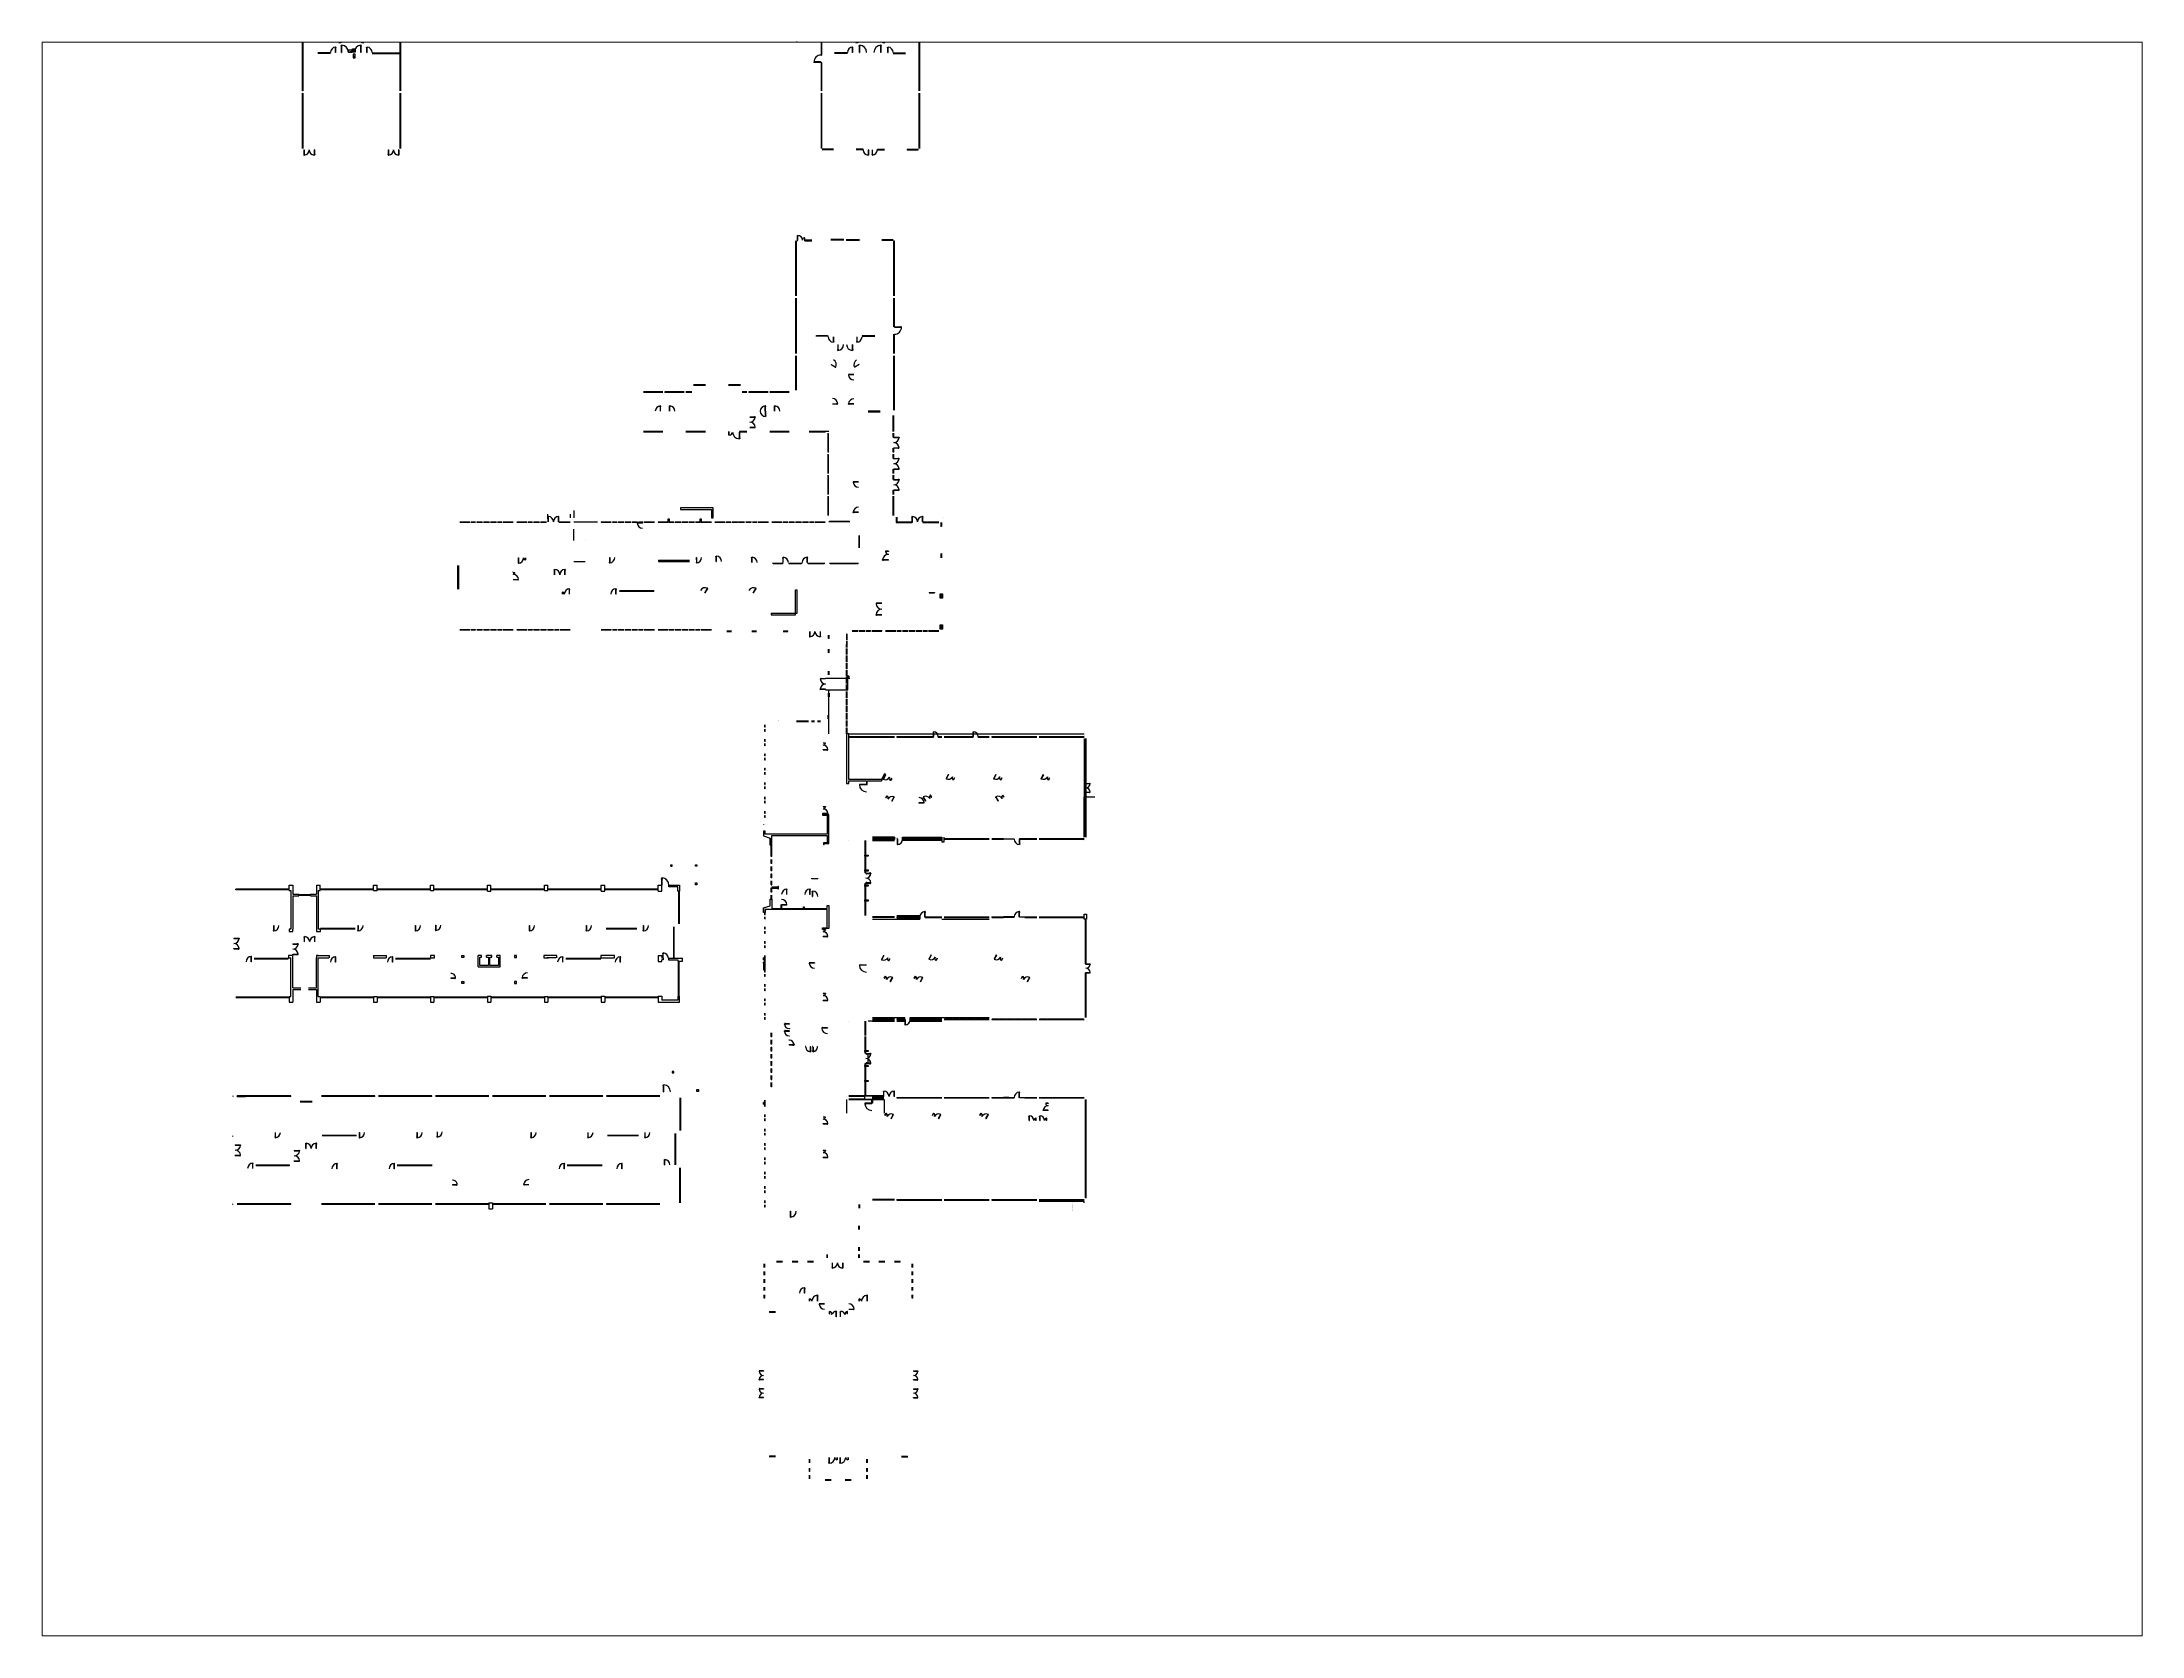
# Paper-space layout 'Layout2' of a CAD drawing. Header units: millimetres. Extents: x 26 to 231, y 20 to 176.
# The model-space entities are those that its viewports show. They can reach past a viewport. Long polylines and large blocks are cut down to what shows.
import ezdxf
from ezdxf.lldxf.tags import DXFTag

# ---------------------------------------------------------------- set-up
doc = ezdxf.new("R2010")
doc.units = ezdxf.units.MM
doc.linetypes.add('CONTINUA', pattern=[0])
for name, color, linetype in [('AreaInformatica', 7, 'Continuous'), ('finestre', 4, 'Continuous'), ('Gas', 2, 'Continuous'), ('MURI', 7, 'Continuous'), ('serramenti', 4, 'Continuous'), ('Serramenti-Interni', 4, 'Continuous')]:
    doc.layers.add(name, color=color, linetype=linetype)
doc.layers.get('0').off()
doc.styles.add('scritte', font='times.ttf')
tags = doc.linetypes.add('NASCOSTA2', pattern=[0.1875, 0.125, -0.0625]).pattern_tags.tags
tags[6:7] = [DXFTag(74, 4), DXFTag(75, 0), DXFTag(340, '0'), DXFTag(46, 0.0), DXFTag(50, 0.0), DXFTag(44, 0.0), DXFTag(45, 0.0)]
tags[4:5] = [DXFTag(74, 4), DXFTag(75, 0), DXFTag(340, '0'), DXFTag(46, 0.0), DXFTag(50, 0.0), DXFTag(44, 0.0), DXFTag(45, 0.0)]

# ---------------------------------------------------------------- blocks, each defined once
blk = doc.blocks.new('porta 120 lab-flat-1')
at = {"layer": 'Serramenti-Interni', "transparency": 33554687}
for p, q in [((-424, 679), (-390, 701)), ((1, 2), (-424, 679)), ((-418, 615), (-393, 630)), ((-385, 563), (-418, 615)), ((35, 23), (-390, 701)), ((-359, 651), (-335, 666)), ((-302, 614), (-335, 666)), ((1, 2), (35, 23)), ((791, 981), (757, 959)), ((979, 626), (757, 959)), ((1012, 648), (791, 981))]:
    blk.add_line(p, q, dxfattribs=at)
at = {"layer": 'Serramenti-Interni', "linetype": 'Continuous', "transparency": 33554687}
blk.add_line((979, 626), (1012, 648), dxfattribs=at)
at = {"layer": 'Serramenti-Interni', "transparency": 33554687}
blk.add_arc((0, 0), 802, 32.16854, 119.12046, dxfattribs=at)
at = {"layer": 'Serramenti-Interni', "linetype": 'Continuous', "transparency": 33554687}
blk.add_arc((1012, 648), 400, 129.3927, 212.66408, dxfattribs=at)
blk = doc.blocks.new('porta 120 lab-flat-2')
at = {"layer": 'Serramenti-Interni', "transparency": 33554687}
for p, q in [((-424, 679), (-390, 701)), ((1, 2), (-424, 679)), ((-418, 615), (-393, 630)), ((-385, 563), (-418, 615)), ((35, 23), (-390, 701)), ((-359, 651), (-335, 666)), ((-302, 614), (-335, 666)), ((1, 2), (35, 23)), ((791, 981), (757, 959)), ((979, 626), (757, 959)), ((1012, 648), (791, 981))]:
    blk.add_line(p, q, dxfattribs=at)
at = {"layer": 'Serramenti-Interni', "linetype": 'Continuous', "transparency": 33554687}
blk.add_line((979, 626), (1012, 648), dxfattribs=at)
at = {"layer": 'Serramenti-Interni', "transparency": 33554687}
blk.add_arc((0, 0), 802, 32.16854, 119.12046, dxfattribs=at)
at = {"layer": 'Serramenti-Interni', "linetype": 'Continuous', "transparency": 33554687}
blk.add_arc((1012, 648), 400, 129.3927, 212.66408, dxfattribs=at)
blk = doc.blocks.new('porta 120 lab-flat-3')
at = {"layer": 'Serramenti-Interni', "transparency": 33554687}
for p, q in [((1, -2), (-377, -707)), ((-377, -707), (-342, -725)), ((-346, -587), (-375, -642)), ((-375, -642), (-349, -655)), ((37, -20), (-342, -725)), ((-314, -674), (-289, -688)), ((-260, -634), (-289, -688)), ((1, -2), (37, -20)), ((1019, -558), (821, -905)), ((856, -925), (821, -905)), ((1054, -578), (856, -925))]:
    blk.add_line(p, q, dxfattribs=at)
at = {"layer": 'Serramenti-Interni', "linetype": 'Continuous', "transparency": 33554687}
blk.add_line((1019, -558), (1054, -578), dxfattribs=at)
at = {"layer": 'Serramenti-Interni', "transparency": 33554687}
blk.add_arc((0, 0), 802, 244.78599, 331.73791, dxfattribs=at)
at = {"layer": 'Serramenti-Interni', "linetype": 'Continuous', "transparency": 33554687}
blk.add_arc((1054, -578), 400, 151.24238, 234.51375, dxfattribs=at)
blk = doc.blocks.new('porta 120 lab-flat-4')
at = {"layer": 'Serramenti-Interni', "transparency": 33554687}
for p, q in [((1, -2), (-377, -707)), ((-377, -707), (-342, -725)), ((-346, -587), (-375, -642)), ((-375, -642), (-349, -655)), ((37, -20), (-342, -725)), ((-314, -674), (-289, -688)), ((-260, -634), (-289, -688)), ((1, -2), (37, -20)), ((1019, -558), (821, -905)), ((856, -925), (821, -905)), ((1054, -578), (856, -925))]:
    blk.add_line(p, q, dxfattribs=at)
at = {"layer": 'Serramenti-Interni', "linetype": 'Continuous', "transparency": 33554687}
blk.add_line((1019, -558), (1054, -578), dxfattribs=at)
at = {"layer": 'Serramenti-Interni', "transparency": 33554687}
blk.add_arc((0, 0), 802, 244.78599, 331.73791, dxfattribs=at)
at = {"layer": 'Serramenti-Interni', "linetype": 'Continuous', "transparency": 33554687}
blk.add_arc((1054, -578), 400, 151.24238, 234.51375, dxfattribs=at)
blk = doc.blocks.new('porta 150-flat-1')
at = {"layer": 'serramenti', "linetype": 'Continuous', "transparency": 33554687}
blk.add_line((-498, 0), (-498, -50), dxfattribs=at)
at = {"layer": 'serramenti', "transparency": 33554687}
for p, q in [((0, 0), (-498, 0)), ((0, 0), (0, -50)), ((-1000, -1498), (-1000, -1448)), ((0, -1448), (-1000, -1448)), ((0, -1498), (-1000, -1498)), ((-927, -1448), (-927, -1412)), ((-851, -1412), (-927, -1412)), ((-927, -1534), (-927, -1498)), ((-851, -1534), (-927, -1534)), ((0, -50), (-498, -50)), ((0, -1498), (0, -1448))]:
    blk.add_line(p, q, dxfattribs=at)
blk.add_arc((1, -1501), 1002, 90.05524, 177.00716, dxfattribs=at)
at = {"layer": 'serramenti', "linetype": 'Continuous', "transparency": 33554687}
blk.add_arc((0, 0), 498, 185.75952, 269.98626, dxfattribs=at)
blk = doc.blocks.new('Q-flat-2')
at = {"transparency": 33554687}
blk.add_hatch(color=256, dxfattribs=at).paths.add_polyline_path([(-312.5, 625), (0, 0), (-312.5, 0)])
for p, q in [((0, 625), (-312.5, 625)), ((-312.5, 625), (-312.5, 0)), ((-312.5, 0), (0, 0)), ((0, 0), (0, 625))]:
    blk.add_line(p, q, dxfattribs=at)
at = {"transparency": 33554687, "const_width": 0.01}
blk.add_lwpolyline([(-312.5, 625), (0, 0), (-312.5, 0), (-312.5, 0)], close=True, dxfattribs=at)
blk = doc.blocks.new('Q-flat-7')
at = {"transparency": 33554687}
blk.add_hatch(color=256, dxfattribs=at).paths.add_polyline_path([(-625, -312.5), (0, 0), (0, -312.5)])
for p, q in [((0, 0), (-625, 0)), ((-625, 0), (-625, -312.5)), ((0, -312.5), (0, 0)), ((-625, -312.5), (0, -312.5))]:
    blk.add_line(p, q, dxfattribs=at)
at = {"transparency": 33554687, "const_width": 0.01}
blk.add_lwpolyline([(-625, -312.5), (0, 0), (0, -312.5), (0, -312.5)], close=True, dxfattribs=at)
blk = doc.blocks.new('PE-flat-2')
at = {"linetype": 'Continuous', "transparency": 33554687}
for p, q in [((0, 0), (0, 552)), ((0, 552), (489, 552)), ((489, 0), (0, 0)), ((341, 532), (341, 428)), ((341, 428), (417, 428)), ((417, 140), (341, 140)), ((341, 140), (341, 36)), ((417, 428), (417, 140)), ((489, 552), (489, 0))]:
    blk.add_line(p, q, dxfattribs=at)
at = {"transparency": 33554687}
for radius in [156, 75]:
    blk.add_circle((224, 279), radius, dxfattribs=at)
blk = doc.blocks.new('porta 90-flat-2')
at = {"layer": 'Serramenti-Interni', "transparency": 33554687}
for p, q in [((-33, 765), (-33, 834)), ((-33, 834), (0, 834)), ((0, 0), (0, 900)), ((0, 900), (45, 900)), ((0, 0), (45, 0)), ((45, 0), (45, 900)), ((45, 834), (77, 834)), ((77, 765), (77, 834))]:
    blk.add_line(p, q, dxfattribs=at)
blk.add_arc((-2, -1), 902, 0.05524, 87.00716, dxfattribs=at)
blk = doc.blocks.new('porta 90-flat-3')
at = {"layer": 'Serramenti-Interni', "transparency": 33554687}
for p, q in [((0, 0), (-900, 0)), ((-900, 0), (-900, -45)), ((-765, 33), (-834, 33)), ((-834, 33), (-834, 0)), ((0, 0), (0, -45)), ((0, -45), (-900, -45)), ((-834, -45), (-834, -77)), ((-765, -77), (-834, -77))]:
    blk.add_line(p, q, dxfattribs=at)
blk.add_arc((1, 2), 902, 182.99284, 269.94476, dxfattribs=at)
blk = doc.blocks.new('porta 90-flat-6')
at = {"layer": 'Serramenti-Interni', "transparency": 33554687}
for p, q in [((-77, 765), (-77, 834)), ((-45, 834), (-77, 834)), ((-45, 0), (-45, 900)), ((0, 900), (-45, 900)), ((0, 0), (-45, 0)), ((0, 0), (0, 900)), ((33, 834), (0, 834)), ((33, 765), (33, 834))]:
    blk.add_line(p, q, dxfattribs=at)
blk.add_arc((2, -1), 902, 92.99284, 179.94476, dxfattribs=at)
blk = doc.blocks.new('porta 90-flat-7')
at = {"layer": 'Serramenti-Interni', "transparency": 33554687}
for p, q in [((0, 0), (900, 0)), ((0, 0), (0, -45)), ((765, 33), (834, 33)), ((834, 33), (834, 0)), ((0, -45), (900, -45)), ((765, -77), (834, -77)), ((834, -45), (834, -77)), ((900, 0), (900, -45))]:
    blk.add_line(p, q, dxfattribs=at)
blk.add_arc((-1, 2), 902, 270.04976, 357.00168, dxfattribs=at)
blk = doc.blocks.new('porta 90-flat-8')
at = {"layer": 'Serramenti-Interni', "transparency": 33554687}
for p, q in [((-43, 1021), (-43, 1113)), ((-43, 1113), (0, 1113)), ((0, 0), (0, 1200)), ((0, 1200), (60, 1200)), ((0, 0), (60, 0)), ((60, 0), (60, 1200)), ((60, 1113), (103, 1113)), ((103, 1021), (103, 1113))]:
    blk.add_line(p, q, dxfattribs=at)
blk.add_arc((-3, -1), 1203, 0.04976, 87.00168, dxfattribs=at)
blk = doc.blocks.new('porta 90-flat-9')
at = {"layer": 'Serramenti-Interni', "transparency": 33554687}
for p, q in [((-103, 1021), (-103, 1113)), ((-60, 1113), (-103, 1113)), ((-60, 0), (-60, 1200)), ((0, 1200), (-60, 1200)), ((0, 0), (-60, 0)), ((0, 0), (0, 1200)), ((43, 1113), (0, 1113)), ((43, 1021), (43, 1113))]:
    blk.add_line(p, q, dxfattribs=at)
blk.add_ellipse((3, -1), major_axis=(851, -851), ratio=1, start_param=2.408525, end_param=3.9261223, dxfattribs=at)
blk = doc.blocks.new('porta des-flat-7')
at = {"layer": 'serramenti', "transparency": 33554687}
for p, q in [((-79, -764), (-79, -833)), ((-47, -833), (-79, -833)), ((-2, -1), (-47, -1)), ((-47, -1), (-47, -899)), ((-2, -899), (-47, -899)), ((-2, -1), (-2, -899)), ((30, -833), (-2, -833)), ((30, -764), (30, -833))]:
    blk.add_line(p, q, dxfattribs=at)
blk.add_arc((0, 0), 900, 180.05524, 267.00716, dxfattribs=at)
blk = doc.blocks.new('porta des-flat-8')
at = {"layer": 'serramenti', "transparency": 33554687}
for p, q in [((-30, -764), (-30, -833)), ((-30, -833), (2, -833)), ((2, -1), (47, -1)), ((2, -1), (2, -899)), ((2, -899), (47, -899)), ((47, -1), (47, -899)), ((47, -833), (79, -833)), ((79, -764), (79, -833))]:
    blk.add_line(p, q, dxfattribs=at)
blk.add_arc((0, 0), 900, 272.99284, 359.94476, dxfattribs=at)
blk = doc.blocks.new('porta des-flat-9')
at = {"layer": 'serramenti', "transparency": 33554687}
for p, q in [((-30, -764), (-30, -833)), ((-30, -833), (2, -833)), ((2, -1), (47, -1)), ((2, -1), (2, -899)), ((2, -899), (47, -899)), ((47, -1), (47, -899)), ((47, -833), (79, -833)), ((79, -764), (79, -833))]:
    blk.add_line(p, q, dxfattribs=at)
blk.add_arc((0, 0), 900, 272.99284, 359.94476, dxfattribs=at)
blk = doc.blocks.new('porta des-flat-10')
at = {"layer": 'serramenti', "transparency": 33554687}
for p, q in [((-79, -764), (-79, -833)), ((-47, -833), (-79, -833)), ((-2, -1), (-47, -1)), ((-47, -1), (-47, -899)), ((-2, -899), (-47, -899)), ((-2, -1), (-2, -899)), ((30, -833), (-2, -833)), ((30, -764), (30, -833))]:
    blk.add_line(p, q, dxfattribs=at)
blk.add_arc((0, 0), 900, 180.05524, 267.00716, dxfattribs=at)
blk = doc.blocks.new('uscita sotto-flat-2')
at = {"linetype": 'CONTINUA', "transparency": 33554687}
blk.add_hatch(color=256, dxfattribs=at).paths.add_polyline_path([(0, 0), (-146, 0), (-146, -874), (-306, -874), (-73, -1278), (160, -874), (0, -874)])
at = {"linetype": 'CONTINUA', "transparency": 33554687, "const_width": 0.05}
blk.add_lwpolyline([(0, 0), (-146, 0), (-146, -874), (-306, -874), (-73, -1278), (160, -874), (0, -874)], close=True, dxfattribs=at)
at = {"linetype": 'CONTINUA', "transparency": 33554687}
for points in [[(-146, -874), (-146, 0), (0, 0), (0, -874)], [(-146, -874), (-306, -874), (-73, -1278), (160, -874), (0, -874)]]:
    blk.add_lwpolyline(points, dxfattribs=at)
blk = doc.blocks.new('uscita sotto-flat-3')
at = {"linetype": 'CONTINUA', "transparency": 33554687}
blk.add_hatch(color=256, dxfattribs=at).paths.add_polyline_path([(0, 0), (146, 0), (146, 874), (306, 874), (73, 1278), (-160, 874), (0, 874)])
at = {"linetype": 'CONTINUA', "transparency": 33554687, "const_width": 0.05}
blk.add_lwpolyline([(0, 0), (146, 0), (146, 874), (306, 874), (73, 1278), (-160, 874), (0, 874)], close=True, dxfattribs=at)
at = {"linetype": 'CONTINUA', "transparency": 33554687}
for points in [[(146, 874), (306, 874), (73, 1278), (-160, 874), (0, 874)], [(146, 874), (146, 0), (0, 0), (0, 874)]]:
    blk.add_lwpolyline(points, dxfattribs=at)
blk = doc.blocks.new('porta120 ds-flat-1')
at = {"layer": 'Serramenti-Interni', "transparency": 33554687}
for p, q in [((-1200, 0), (-1200, -50)), ((0, 0), (-1200, 0)), ((-1127, 36), (-1127, 0)), ((-82, 36), (-1127, 36)), ((-82, 36), (-82, 0)), ((0, 0), (0, -50)), ((0, -50), (-1200, -50)), ((-1127, -50), (-1127, -86)), ((-1051, -86), (-1127, -86))]:
    blk.add_line(p, q, dxfattribs=at)
blk.add_arc((-10, 10), 1190, 89.52276, 180.47724, dxfattribs=at)
blk = doc.blocks.new('porta 90-flat-12')
at = {"layer": 'Serramenti-Interni', "transparency": 33554687}
for p, q in [((-33, 765), (-33, 834)), ((-33, 834), (0, 834)), ((0, 0), (0, 900)), ((0, 900), (45, 900)), ((0, 0), (45, 0)), ((45, 0), (45, 900)), ((45, 834), (77, 834)), ((77, 765), (77, 834))]:
    blk.add_line(p, q, dxfattribs=at)
blk.add_arc((-2, -1), 902, 0.05524, 87.00716, dxfattribs=at)
blk = doc.blocks.new('porta 90-flat-13')
at = {"layer": 'Serramenti-Interni', "transparency": 33554687}
for p, q in [((-77, 765), (-77, 834)), ((-45, 834), (-77, 834)), ((-45, 0), (-45, 900)), ((0, 900), (-45, 900)), ((0, 0), (-45, 0)), ((0, 0), (0, 900)), ((33, 834), (0, 834)), ((33, 765), (33, 834))]:
    blk.add_line(p, q, dxfattribs=at)
blk.add_arc((2, -1), 902, 92.99284, 179.94476, dxfattribs=at)
blk = doc.blocks.new('porta 90-flat-14')
at = {"layer": 'Serramenti-Interni', "transparency": 33554687}
for p, q in [((0, 0), (900, 0)), ((0, 0), (0, -45)), ((765, 33), (834, 33)), ((834, 33), (834, 0)), ((900, 0), (900, -45)), ((0, -45), (900, -45)), ((765, -77), (834, -77)), ((834, -45), (834, -77))]:
    blk.add_line(p, q, dxfattribs=at)
blk.add_arc((-1, 2), 902, 270.05524, 357.00716, dxfattribs=at)
blk = doc.blocks.new('porta 90-flat-15')
at = {"layer": 'Serramenti-Interni', "transparency": 33554687}
for p, q in [((0, 0), (-900, 0)), ((-900, 0), (-900, -45)), ((-765, 33), (-834, 33)), ((-834, 33), (-834, 0)), ((0, 0), (0, -45)), ((0, -45), (-900, -45)), ((-834, -45), (-834, -77)), ((-765, -77), (-834, -77))]:
    blk.add_line(p, q, dxfattribs=at)
blk.add_arc((1, 2), 902, 182.99284, 269.94476, dxfattribs=at)
blk = doc.blocks.new('porta des-flat-18')
at = {"layer": 'serramenti', "transparency": 33554687}
for p, q in [((-41, 1023), (-41, 1115)), ((-41, 1115), (3, 1115)), ((3, 1), (3, 1202)), ((3, 1202), (63, 1202)), ((3, 1), (63, 1)), ((63, 1), (63, 1202)), ((63, 1115), (106, 1115)), ((106, 1023), (106, 1115))]:
    blk.add_line(p, q, dxfattribs=at)
blk.add_arc((0, 0), 1204, 0.05524, 87.00716, dxfattribs=at)
blk = doc.blocks.new('porta des-flat-19')
at = {"layer": 'serramenti', "transparency": 33554687}
for p, q in [((-106, 1018), (-106, 1110)), ((-63, 1110), (-106, 1110)), ((-63, 1), (-63, 1197)), ((-3, 1197), (-63, 1197)), ((-3, 1), (-63, 1)), ((-3, 1), (-3, 1197)), ((41, 1110), (-3, 1110)), ((41, 1018), (41, 1110))]:
    blk.add_line(p, q, dxfattribs=at)
blk.add_arc((0, 0), 1198, 92.99284, 179.94476, dxfattribs=at)
blk = doc.blocks.new('porta des-flat-20')
at = {"layer": 'serramenti', "transparency": 33554687}
for p, q in [((-80, -764), (-80, -833)), ((-47, -833), (-80, -833)), ((-2, -1), (-47, -1)), ((-47, -1), (-47, -899)), ((-2, -899), (-47, -899)), ((-2, -1), (-2, -899)), ((30, -833), (-2, -833)), ((30, -764), (30, -833))]:
    blk.add_line(p, q, dxfattribs=at)
blk.add_arc((0, 0), 900, 180.0321, 266.98402, dxfattribs=at)
blk = doc.blocks.new('porta des-flat-21')
at = {"layer": 'serramenti', "transparency": 33554687}
for p, q in [((-30, -764), (-30, -833)), ((-30, -833), (2, -833)), ((2, -1), (47, -1)), ((2, -1), (2, -899)), ((2, -899), (47, -899)), ((47, -1), (47, -899)), ((47, -833), (80, -833)), ((80, -764), (80, -833))]:
    blk.add_line(p, q, dxfattribs=at)
blk.add_arc((0, 0), 900, 273.01598, 359.9679, dxfattribs=at)
blk = doc.blocks.new('porta des-flat-22')
at = {"layer": 'serramenti', "transparency": 33554687}
for p, q in [((764, 30), (833, 30)), ((833, 30), (833, -2)), ((1, -2), (1, -47)), ((1, -2), (899, -2)), ((1, -47), (899, -47)), ((764, -80), (833, -80)), ((833, -47), (833, -80)), ((899, -2), (899, -47))]:
    blk.add_line(p, q, dxfattribs=at)
blk.add_arc((0, 0), 900, 270.0321, 356.98402, dxfattribs=at)
blk = doc.blocks.new('porta des-flat-23')
at = {"layer": 'serramenti', "transparency": 33554687}
for p, q in [((1, 2), (1, 47)), ((1, 47), (899, 47)), ((1, 2), (899, 2)), ((764, 80), (833, 80)), ((833, 47), (833, 80)), ((833, -30), (833, 2)), ((899, 2), (899, 47)), ((764, -30), (833, -30))]:
    blk.add_line(p, q, dxfattribs=at)
blk.add_arc((0, 0), 900, 3.01598, 89.9679, dxfattribs=at)
blk = doc.blocks.new('porta des-flat-24')
at = {"layer": 'serramenti', "transparency": 33554687}
for p, q in [((-80, 764), (-80, 833)), ((-47, 833), (-80, 833)), ((-47, 1), (-47, 899)), ((-2, 899), (-47, 899)), ((-2, 1), (-47, 1)), ((-2, 1), (-2, 899)), ((30, 833), (-2, 833)), ((30, 764), (30, 833))]:
    blk.add_line(p, q, dxfattribs=at)
blk.add_arc((0, 0), 900, 93.01598, 179.9679, dxfattribs=at)
blk = doc.blocks.new('porta des-flat-25')
at = {"layer": 'serramenti', "transparency": 33554687}
for p, q in [((-30, 764), (-30, 833)), ((-30, 833), (2, 833)), ((2, 1), (2, 899)), ((2, 899), (47, 899)), ((2, 1), (47, 1)), ((47, 1), (47, 899)), ((47, 833), (80, 833)), ((80, 764), (80, 833))]:
    blk.add_line(p, q, dxfattribs=at)
blk.add_arc((0, 0), 900, 0.0321, 86.98402, dxfattribs=at)
blk = doc.blocks.new('porta des-flat-26')
at = {"layer": 'serramenti', "transparency": 33554687}
for p, q in [((-79, 764), (-79, 833)), ((-47, 833), (-79, 833)), ((-47, 1), (-47, 899)), ((-2, 899), (-47, 899)), ((-2, 1), (-47, 1)), ((-2, 1), (-2, 899)), ((30, 833), (-2, 833)), ((30, 764), (30, 833))]:
    blk.add_line(p, q, dxfattribs=at)
blk.add_arc((0, 0), 900, 92.99284, 179.94476, dxfattribs=at)
blk = doc.blocks.new('porta des-flat-27')
at = {"layer": 'serramenti', "transparency": 33554687}
for p, q in [((-30, -764), (-30, -833)), ((-30, -833), (2, -833)), ((2, -1), (47, -1)), ((2, -1), (2, -899)), ((2, -899), (47, -899)), ((47, -1), (47, -899)), ((47, -833), (79, -833)), ((79, -764), (79, -833))]:
    blk.add_line(p, q, dxfattribs=at)
blk.add_arc((0, 0), 900, 272.99284, 359.94476, dxfattribs=at)
blk = doc.blocks.new('porta des-flat-28')
at = {"layer": 'serramenti', "transparency": 33554687}
for p, q in [((-79, 764), (-79, 833)), ((-47, 833), (-79, 833)), ((-47, 1), (-47, 899)), ((-2, 899), (-47, 899)), ((-2, 1), (-47, 1)), ((-2, 1), (-2, 899)), ((30, 833), (-2, 833)), ((30, 764), (30, 833))]:
    blk.add_line(p, q, dxfattribs=at)
blk.add_arc((0, 0), 900, 92.99284, 179.94476, dxfattribs=at)
blk = doc.blocks.new('porta des-flat-29')
at = {"layer": 'serramenti', "transparency": 33554687}
for p, q in [((-30, -764), (-30, -833)), ((-30, -833), (2, -833)), ((2, -1), (47, -1)), ((2, -1), (2, -899)), ((2, -899), (47, -899)), ((47, -1), (47, -899)), ((47, -833), (79, -833)), ((79, -764), (79, -833))]:
    blk.add_line(p, q, dxfattribs=at)
blk.add_arc((0, 0), 900, 272.99284, 359.94476, dxfattribs=at)
blk = doc.blocks.new('porta des-flat-30')
at = {"layer": 'serramenti', "transparency": 33554687}
for p, q in [((-30, -764), (-30, -833)), ((-30, -833), (2, -833)), ((2, -1), (47, -1)), ((2, -1), (2, -899)), ((2, -899), (47, -899)), ((47, -1), (47, -899)), ((47, -833), (79, -833)), ((79, -764), (79, -833))]:
    blk.add_line(p, q, dxfattribs=at)
blk.add_arc((0, 0), 900, 272.99284, 359.94476, dxfattribs=at)
blk = doc.blocks.new('porta des-flat-31')
at = {"layer": 'serramenti', "transparency": 33554687}
for p, q in [((-79, 764), (-79, 833)), ((-47, 833), (-79, 833)), ((-47, 1), (-47, 899)), ((-2, 899), (-47, 899)), ((-2, 1), (-47, 1)), ((-2, 1), (-2, 899)), ((30, 833), (-2, 833)), ((30, 764), (30, 833))]:
    blk.add_line(p, q, dxfattribs=at)
blk.add_arc((0, 0), 900, 92.99284, 179.94476, dxfattribs=at)
blk = doc.blocks.new('porta des-flat-32')
at = {"layer": 'serramenti', "transparency": 33554687}
for p, q in [((-1, 47), (-899, 47)), ((-899, 2), (-899, 47)), ((-1, 2), (-899, 2)), ((-764, 79), (-833, 79)), ((-833, 47), (-833, 79)), ((-833, -30), (-833, 2)), ((-1, 2), (-1, 47)), ((-764, -30), (-833, -30))]:
    blk.add_line(p, q, dxfattribs=at)
blk.add_arc((0, 0), 900, 90.05524, 177.00716, dxfattribs=at)
blk = doc.blocks.new('porta des-flat-33')
at = {"layer": 'serramenti', "transparency": 33554687}
for p, q in [((-30, -764), (-30, -833)), ((-30, -833), (2, -833)), ((2, -1), (47, -1)), ((2, -1), (2, -899)), ((2, -899), (47, -899)), ((47, -1), (47, -899)), ((47, -833), (79, -833)), ((79, -764), (79, -833))]:
    blk.add_line(p, q, dxfattribs=at)
blk.add_arc((0, 0), 900, 272.99284, 359.94476, dxfattribs=at)
blk = doc.blocks.new('porta des-flat-34')
at = {"layer": 'serramenti', "transparency": 33554687}
for p, q in [((-30, -764), (-30, -833)), ((-30, -833), (2, -833)), ((2, -1), (47, -1)), ((2, -1), (2, -899)), ((2, -899), (47, -899)), ((47, -1), (47, -899)), ((47, -833), (79, -833)), ((79, -764), (79, -833))]:
    blk.add_line(p, q, dxfattribs=at)
blk.add_arc((0, 0), 900, 272.99284, 359.94476, dxfattribs=at)
blk = doc.blocks.new('porta des-flat-35')
at = {"layer": 'serramenti', "transparency": 33554687}
for p, q in [((-30, -764), (-30, -833)), ((-30, -833), (2, -833)), ((2, -1), (47, -1)), ((2, -1), (2, -899)), ((2, -899), (47, -899)), ((47, -1), (47, -899)), ((47, -833), (79, -833)), ((79, -764), (79, -833))]:
    blk.add_line(p, q, dxfattribs=at)
blk.add_arc((0, 0), 900, 272.99284, 359.94476, dxfattribs=at)
blk = doc.blocks.new('porta des-flat-36')
at = {"layer": 'serramenti', "transparency": 33554687}
for p, q in [((-79, 764), (-79, 833)), ((-47, 833), (-79, 833)), ((-47, 1), (-47, 899)), ((-2, 899), (-47, 899)), ((-2, 1), (-47, 1)), ((-2, 1), (-2, 899)), ((30, 833), (-2, 833)), ((30, 764), (30, 833))]:
    blk.add_line(p, q, dxfattribs=at)
blk.add_arc((0, 0), 900, 92.99284, 179.94476, dxfattribs=at)
blk = doc.blocks.new('porta des-flat-37')
at = {"layer": 'serramenti', "transparency": 33554687}
for p, q in [((-30, 764), (-30, 833)), ((-30, 833), (2, 833)), ((2, 1), (2, 899)), ((2, 899), (47, 899)), ((2, 1), (47, 1)), ((47, 1), (47, 899)), ((47, 833), (79, 833)), ((79, 764), (79, 833))]:
    blk.add_line(p, q, dxfattribs=at)
blk.add_arc((0, 0), 900, 0.05524, 87.00716, dxfattribs=at)
blk = doc.blocks.new('porta des-flat-38')
at = {"layer": 'serramenti', "transparency": 33554687}
for p, q in [((-41, 1022), (-41, 1114)), ((-41, 1114), (3, 1114)), ((3, 1), (3, 1201)), ((3, 1201), (63, 1201)), ((3, 1), (63, 1)), ((63, 1), (63, 1201)), ((63, 1114), (106, 1114)), ((106, 1022), (106, 1114))]:
    blk.add_line(p, q, dxfattribs=at)
blk.add_ellipse((0, 0), major_axis=(850, -850), ratio=1, start_param=0.7863623, end_param=2.3039596, dxfattribs=at)
blk = doc.blocks.new('porta des-flat-39')
at = {"layer": 'serramenti', "transparency": 33554687}
for p, q in [((-41, 1022), (-41, 1114)), ((-41, 1114), (3, 1114)), ((3, 1), (3, 1201)), ((3, 1201), (63, 1201)), ((3, 1), (63, 1)), ((63, 1), (63, 1201)), ((63, 1114), (106, 1114)), ((106, 1022), (106, 1114))]:
    blk.add_line(p, q, dxfattribs=at)
blk.add_ellipse((0, 0), major_axis=(850, -850), ratio=1, start_param=0.7863623, end_param=2.3039596, dxfattribs=at)
blk = doc.blocks.new('porta des-flat-40')
at = {"layer": 'serramenti', "transparency": 33554687}
for p, q in [((764, 30), (833, 30)), ((833, 30), (833, -2)), ((1, -2), (1, -47)), ((1, -2), (899, -2)), ((1, -47), (899, -47)), ((764, -80), (833, -80)), ((833, -47), (833, -80)), ((899, -2), (899, -47))]:
    blk.add_line(p, q, dxfattribs=at)
blk.add_arc((0, 0), 900, 270.0321, 356.98402, dxfattribs=at)
blk = doc.blocks.new('porta des-flat-41')
at = {"layer": 'serramenti', "transparency": 33554687}
for p, q in [((1, 2), (1, 47)), ((1, 47), (899, 47)), ((1, 2), (899, 2)), ((764, 80), (833, 80)), ((833, 47), (833, 80)), ((833, -30), (833, 2)), ((899, 2), (899, 47)), ((764, -30), (833, -30))]:
    blk.add_line(p, q, dxfattribs=at)
blk.add_arc((0, 0), 900, 3.01598, 89.9679, dxfattribs=at)
blk = doc.blocks.new('porta des-flat-42')
at = {"layer": 'serramenti', "transparency": 33554687}
for p, q in [((-80, 764), (-80, 833)), ((-47, 833), (-80, 833)), ((-47, 1), (-47, 899)), ((-2, 899), (-47, 899)), ((-2, 1), (-47, 1)), ((-2, 1), (-2, 899)), ((30, 833), (-2, 833)), ((30, 764), (30, 833))]:
    blk.add_line(p, q, dxfattribs=at)
blk.add_arc((0, 0), 900, 93.01598, 179.9679, dxfattribs=at)
blk = doc.blocks.new('porta des-flat-43')
at = {"layer": 'serramenti', "transparency": 33554687}
for p, q in [((-30, 764), (-30, 833)), ((-30, 833), (2, 833)), ((2, 1), (2, 899)), ((2, 899), (47, 899)), ((2, 1), (47, 1)), ((47, 1), (47, 899)), ((47, 833), (80, 833)), ((80, 764), (80, 833))]:
    blk.add_line(p, q, dxfattribs=at)
blk.add_arc((0, 0), 900, 0.0321, 86.98402, dxfattribs=at)
blk = doc.blocks.new('porta des-flat-44')
at = {"layer": 'serramenti', "transparency": 33554687}
for p, q in [((-79, 764), (-79, 833)), ((-47, 833), (-79, 833)), ((-47, 1), (-47, 899)), ((-2, 899), (-47, 899)), ((-2, 1), (-47, 1)), ((-2, 1), (-2, 899)), ((30, 833), (-2, 833)), ((30, 764), (30, 833))]:
    blk.add_line(p, q, dxfattribs=at)
blk.add_arc((0, 0), 900, 92.99284, 179.94476, dxfattribs=at)
blk = doc.blocks.new('porta des-flat-45')
at = {"layer": 'serramenti', "transparency": 33554687}
for p, q in [((-30, -764), (-30, -833)), ((-30, -833), (2, -833)), ((2, -1), (47, -1)), ((2, -1), (2, -899)), ((2, -899), (47, -899)), ((47, -1), (47, -899)), ((47, -833), (79, -833)), ((79, -764), (79, -833))]:
    blk.add_line(p, q, dxfattribs=at)
blk.add_arc((0, 0), 900, 272.99284, 359.94476, dxfattribs=at)
blk = doc.blocks.new('porta des-flat-46')
at = {"layer": 'serramenti', "transparency": 33554687}
for p, q in [((-79, 764), (-79, 833)), ((-47, 833), (-79, 833)), ((-47, 1), (-47, 899)), ((-2, 899), (-47, 899)), ((-2, 1), (-47, 1)), ((-2, 1), (-2, 899)), ((30, 833), (-2, 833)), ((30, 764), (30, 833))]:
    blk.add_line(p, q, dxfattribs=at)
blk.add_arc((0, 0), 900, 92.99284, 179.94476, dxfattribs=at)
blk = doc.blocks.new('porta des-flat-47')
at = {"layer": 'serramenti', "transparency": 33554687}
for p, q in [((-30, -764), (-30, -833)), ((-30, -833), (2, -833)), ((2, -1), (47, -1)), ((2, -1), (2, -899)), ((2, -899), (47, -899)), ((47, -1), (47, -899)), ((47, -833), (79, -833)), ((79, -764), (79, -833))]:
    blk.add_line(p, q, dxfattribs=at)
blk.add_arc((0, 0), 900, 272.99284, 359.94476, dxfattribs=at)
blk = doc.blocks.new('porta des-flat-48')
at = {"layer": 'serramenti', "transparency": 33554687}
for p, q in [((-30, -764), (-30, -833)), ((-30, -833), (2, -833)), ((2, -1), (47, -1)), ((2, -1), (2, -899)), ((2, -899), (47, -899)), ((47, -1), (47, -899)), ((47, -833), (79, -833)), ((79, -764), (79, -833))]:
    blk.add_line(p, q, dxfattribs=at)
blk.add_arc((0, 0), 900, 272.99284, 359.94476, dxfattribs=at)
blk = doc.blocks.new('porta des-flat-49')
at = {"layer": 'serramenti', "transparency": 33554687}
for p, q in [((-79, 764), (-79, 833)), ((-47, 833), (-79, 833)), ((-47, 1), (-47, 899)), ((-2, 899), (-47, 899)), ((-2, 1), (-47, 1)), ((-2, 1), (-2, 899)), ((30, 833), (-2, 833)), ((30, 764), (30, 833))]:
    blk.add_line(p, q, dxfattribs=at)
blk.add_arc((0, 0), 900, 92.99284, 179.94476, dxfattribs=at)
blk = doc.blocks.new('porta des-flat-50')
at = {"layer": 'serramenti', "transparency": 33554687}
for p, q in [((-1, 47), (-899, 47)), ((-899, 2), (-899, 47)), ((-1, 2), (-899, 2)), ((-764, 79), (-833, 79)), ((-833, 47), (-833, 79)), ((-833, -30), (-833, 2)), ((-1, 2), (-1, 47)), ((-764, -30), (-833, -30))]:
    blk.add_line(p, q, dxfattribs=at)
blk.add_arc((0, 0), 900, 90.05524, 177.00716, dxfattribs=at)
blk = doc.blocks.new('porta des-flat-51')
at = {"layer": 'serramenti', "transparency": 33554687}
for p, q in [((-30, -764), (-30, -833)), ((-30, -833), (2, -833)), ((2, -1), (47, -1)), ((2, -1), (2, -899)), ((2, -899), (47, -899)), ((47, -1), (47, -899)), ((47, -833), (79, -833)), ((79, -764), (79, -833))]:
    blk.add_line(p, q, dxfattribs=at)
blk.add_arc((0, 0), 900, 272.99284, 359.94476, dxfattribs=at)
blk = doc.blocks.new('porta des-flat-52')
at = {"layer": 'serramenti', "transparency": 33554687}
for p, q in [((-30, -764), (-30, -833)), ((-30, -833), (2, -833)), ((2, -1), (47, -1)), ((2, -1), (2, -899)), ((2, -899), (47, -899)), ((47, -1), (47, -899)), ((47, -833), (79, -833)), ((79, -764), (79, -833))]:
    blk.add_line(p, q, dxfattribs=at)
blk.add_arc((0, 0), 900, 272.99284, 359.94476, dxfattribs=at)
blk = doc.blocks.new('porta des-flat-53')
at = {"layer": 'serramenti', "transparency": 33554687}
for p, q in [((-30, -764), (-30, -833)), ((-30, -833), (2, -833)), ((2, -1), (47, -1)), ((2, -1), (2, -899)), ((2, -899), (47, -899)), ((47, -1), (47, -899)), ((47, -833), (79, -833)), ((79, -764), (79, -833))]:
    blk.add_line(p, q, dxfattribs=at)
blk.add_arc((0, 0), 900, 272.99284, 359.94476, dxfattribs=at)
blk = doc.blocks.new('porta des-flat-54')
at = {"layer": 'serramenti', "transparency": 33554687}
for p, q in [((-79, 764), (-79, 833)), ((-47, 833), (-79, 833)), ((-47, 1), (-47, 899)), ((-2, 899), (-47, 899)), ((-2, 1), (-47, 1)), ((-2, 1), (-2, 899)), ((30, 833), (-2, 833)), ((30, 764), (30, 833))]:
    blk.add_line(p, q, dxfattribs=at)
blk.add_arc((0, 0), 900, 92.99284, 179.94476, dxfattribs=at)
blk = doc.blocks.new('porta des-flat-55')
at = {"layer": 'serramenti', "transparency": 33554687}
for p, q in [((-30, 764), (-30, 833)), ((-30, 833), (2, 833)), ((2, 1), (2, 899)), ((2, 899), (47, 899)), ((2, 1), (47, 1)), ((47, 1), (47, 899)), ((47, 833), (79, 833)), ((79, 764), (79, 833))]:
    blk.add_line(p, q, dxfattribs=at)
blk.add_arc((0, 0), 900, 0.05524, 87.00716, dxfattribs=at)
blk = doc.blocks.new('porta des-flat-56')
at = {"layer": 'serramenti', "transparency": 33554687}
for p, q in [((-41, 1022), (-41, 1114)), ((-41, 1114), (3, 1114)), ((3, 1), (3, 1201)), ((3, 1201), (63, 1201)), ((3, 1), (63, 1)), ((63, 1), (63, 1201)), ((63, 1114), (106, 1114)), ((106, 1022), (106, 1114))]:
    blk.add_line(p, q, dxfattribs=at)
blk.add_ellipse((0, 0), major_axis=(850, -850), ratio=1, start_param=0.7863623, end_param=2.3039596, dxfattribs=at)
blk = doc.blocks.new('porta des-flat-57')
at = {"layer": 'serramenti', "transparency": 33554687}
for p, q in [((-41, 1022), (-41, 1114)), ((-41, 1114), (3, 1114)), ((3, 1), (3, 1201)), ((3, 1201), (63, 1201)), ((3, 1), (63, 1)), ((63, 1), (63, 1201)), ((63, 1114), (106, 1114)), ((106, 1022), (106, 1114))]:
    blk.add_line(p, q, dxfattribs=at)
blk.add_ellipse((0, 0), major_axis=(850, -850), ratio=1, start_param=0.7863623, end_param=2.3039596, dxfattribs=at)
blk = doc.blocks.new('porta 85-flat-1')
at = {"layer": 'serramenti', "transparency": 33554687}
for p, q in [((0, 840), (0, 890)), ((60, 840), (0, 840)), ((60, 50), (0, 50)), ((0, 50), (0, 0)), ((60, 840), (60, 890)), ((60, 110), (850, 110)), ((60, 50), (60, 110)), ((60, 50), (850, 50)), ((60, 50), (850, 50)), ((60, 50), (60, 0)), ((676, 170), (766, 170)), ((676, 150), (766, 150)), ((676, 10), (766, 10)), ((776, 110), (776, 140)), ((776, 50), (776, 20)), ((795, 110), (795, 140)), ((795, 50), (795, 20)), ((850, 110), (850, 50)), ((676, -10), (766, -10))]:
    blk.add_line(p, q, dxfattribs=at)
at = {"layer": 'serramenti', "linetype": 'NASCOSTA2', "transparency": 33554687}
blk.add_arc((60, 50), 790, 4.35577, 90, dxfattribs=at)
at = {"layer": 'serramenti', "transparency": 33554687}
for centre, radius, start, end in [((676, 160), 10, 90, 270), ((676, 0), 10, 90, 270), ((766, 140), 30, 0, 90), ((766, 140), 10, 0, 90), ((766, 20), 10, 270, 0), ((766, 20), 30, 270, 0)]:
    blk.add_arc(centre, radius, start, end, dxfattribs=at)
blk = doc.blocks.new('porta 85-flat-2')
at = {"layer": 'serramenti', "transparency": 33554687}
for p, q in [((-676, 10), (-766, 10)), ((-60, -50), (-60, 0)), ((0, -50), (0, 0)), ((-60, -50), (-850, -50)), ((-60, -50), (-850, -50)), ((-850, -110), (-850, -50)), ((-60, -110), (-850, -110)), ((-795, -50), (-795, -20)), ((-795, -110), (-795, -140)), ((-776, -50), (-776, -20)), ((-776, -110), (-776, -140)), ((-676, -10), (-766, -10)), ((-676, -150), (-766, -150)), ((-676, -170), (-766, -170)), ((-60, -50), (-60, -110)), ((-60, -50), (0, -50)), ((-60, -840), (0, -840)), ((-60, -840), (-60, -890)), ((0, -840), (0, -890))]:
    blk.add_line(p, q, dxfattribs=at)
for centre, radius, start, end in [((-766, -20), 30, 90, 180), ((-676, 0), 10, 270, 90), ((-766, -140), 30, 180, 270), ((-766, -20), 10, 90, 180), ((-766, -140), 10, 180, 270), ((-676, -160), 10, 270, 90)]:
    blk.add_arc(centre, radius, start, end, dxfattribs=at)
at = {"layer": 'serramenti', "linetype": 'NASCOSTA2', "transparency": 33554687}
blk.add_arc((-60, -50), 790, 184.35577, 270, dxfattribs=at)
blk = doc.blocks.new('porta 85-flat-3')
at = {"layer": 'serramenti', "transparency": 33554687}
for p, q in [((-676, 10), (-766, 10)), ((-60, -50), (-60, 0)), ((0, -50), (0, 0)), ((-60, -50), (-850, -50)), ((-60, -50), (-850, -50)), ((-850, -110), (-850, -50)), ((-60, -110), (-850, -110)), ((-795, -50), (-795, -20)), ((-795, -110), (-795, -140)), ((-776, -50), (-776, -20)), ((-776, -110), (-776, -140)), ((-676, -10), (-766, -10)), ((-676, -150), (-766, -150)), ((-676, -170), (-766, -170)), ((-60, -50), (-60, -110)), ((-60, -50), (0, -50)), ((-60, -840), (0, -840)), ((-60, -840), (-60, -890)), ((0, -840), (0, -890))]:
    blk.add_line(p, q, dxfattribs=at)
for centre, radius, start, end in [((-766, -20), 30, 90, 180), ((-676, 0), 10, 270, 90), ((-766, -140), 30, 180, 270), ((-766, -20), 10, 90, 180), ((-766, -140), 10, 180, 270), ((-676, -160), 10, 270, 90)]:
    blk.add_arc(centre, radius, start, end, dxfattribs=at)
at = {"layer": 'serramenti', "linetype": 'NASCOSTA2', "transparency": 33554687}
blk.add_arc((-60, -50), 790, 184.35577, 270, dxfattribs=at)
blk = doc.blocks.new('porta 85-flat-4')
at = {"layer": 'serramenti', "transparency": 33554687}
for p, q in [((50, 0), (0, 0)), ((50, -60), (50, 0)), ((840, 0), (890, 0)), ((840, -60), (840, 0)), ((-10, -676), (-10, -766)), ((50, -60), (0, -60)), ((10, -676), (10, -766)), ((50, -776), (20, -776)), ((50, -795), (20, -795)), ((50, -60), (50, -850)), ((50, -60), (50, -850)), ((50, -60), (110, -60)), ((110, -850), (50, -850)), ((110, -60), (110, -850)), ((110, -776), (140, -776)), ((110, -795), (140, -795)), ((150, -676), (150, -766)), ((170, -676), (170, -766)), ((840, -60), (890, -60))]:
    blk.add_line(p, q, dxfattribs=at)
for centre, radius, start, end in [((0, -676), 10, 0, 180), ((20, -766), 30, 180, 270), ((20, -766), 10, 180, 270), ((140, -766), 10, 270, 0), ((140, -766), 30, 270, 0), ((160, -676), 10, 0, 180)]:
    blk.add_arc(centre, radius, start, end, dxfattribs=at)
at = {"layer": 'serramenti', "linetype": 'NASCOSTA2', "transparency": 33554687}
blk.add_arc((50, -60), 790, 274.35577, 0, dxfattribs=at)
blk = doc.blocks.new('porta 85-flat-5')
at = {"layer": 'serramenti', "transparency": 33554687}
for p, q in [((-840, 0), (-890, 0)), ((-840, -60), (-840, 0)), ((-50, -60), (-50, 0)), ((-50, 0), (0, 0)), ((-840, -60), (-890, -60)), ((-170, -676), (-170, -766)), ((-150, -676), (-150, -766)), ((-110, -776), (-140, -776)), ((-110, -795), (-140, -795)), ((-110, -60), (-110, -850)), ((-50, -60), (-110, -60)), ((-110, -850), (-50, -850)), ((-50, -60), (-50, -850)), ((-50, -60), (-50, -850)), ((-50, -60), (0, -60)), ((-50, -776), (-20, -776)), ((-50, -795), (-20, -795)), ((-10, -676), (-10, -766)), ((10, -676), (10, -766))]:
    blk.add_line(p, q, dxfattribs=at)
at = {"layer": 'serramenti', "linetype": 'NASCOSTA2', "transparency": 33554687}
blk.add_arc((-50, -60), 790, 180, 265.64423, dxfattribs=at)
at = {"layer": 'serramenti', "transparency": 33554687}
for centre, radius, start, end in [((-160, -676), 10, 0, 180), ((-140, -766), 30, 180, 270), ((-140, -766), 10, 180, 270), ((-20, -766), 10, 270, 0), ((-20, -766), 30, 270, 0), ((0, -676), 10, 0, 180)]:
    blk.add_arc(centre, radius, start, end, dxfattribs=at)
blk = doc.blocks.new('porta120-flat-1')
at = {"layer": 'Serramenti-Interni', "transparency": 33554687}
for p, q in [((-1200, 0), (-1200, -50)), ((0, 0), (-1200, 0)), ((-1125, 36), (-1125, 0)), ((-1048, 36), (-1125, 36)), ((0, 0), (0, -50)), ((0, -50), (-1200, -50)), ((-1125, -50), (-1125, -86)), ((-1048, -86), (-1125, -86))]:
    blk.add_line(p, q, dxfattribs=at)
blk.add_arc((-24, -24), 1176, 181.25876, 271.17899, dxfattribs=at)
blk = doc.blocks.new('porta120-flat-2')
at = {"layer": 'Serramenti-Interni', "transparency": 33554687}
for p, q in [((-1200, 0), (-1200, -50)), ((0, 0), (-1200, 0)), ((-1125, 36), (-1125, 0)), ((-1048, 36), (-1125, 36)), ((0, 0), (0, -50)), ((0, -50), (-1200, -50)), ((-1125, -50), (-1125, -86)), ((-1048, -86), (-1125, -86))]:
    blk.add_line(p, q, dxfattribs=at)
blk.add_arc((-24, -24), 1176, 181.25876, 271.17899, dxfattribs=at)
blk = doc.blocks.new('porta 120 lab-flat-5')
at = {"layer": 'Serramenti-Interni', "transparency": 33554687}
for p, q in [((-1054, 578), (-856, 925)), ((-1019, 558), (-821, 905)), ((-856, 925), (-821, 905)), ((-37, 20), (342, 725)), ((-1, 2), (-37, 20)), ((-1, 2), (377, 707)), ((260, 634), (289, 688)), ((314, 674), (289, 688)), ((377, 707), (342, 725)), ((346, 587), (375, 642)), ((375, 642), (349, 655))]:
    blk.add_line(p, q, dxfattribs=at)
at = {"layer": 'Serramenti-Interni', "linetype": 'Continuous', "transparency": 33554687}
blk.add_line((-1019, 558), (-1054, 578), dxfattribs=at)
blk.add_arc((-1054, 578), 400, 331.24238, 54.51375, dxfattribs=at)
at = {"layer": 'Serramenti-Interni', "transparency": 33554687}
blk.add_arc((0, 0), 802, 64.78599, 151.73791, dxfattribs=at)
blk = doc.blocks.new('porta 120 lab-flat-6')
at = {"layer": 'Serramenti-Interni', "transparency": 33554687}
for p, q in [((-1054, 578), (-856, 925)), ((-1019, 558), (-821, 905)), ((-856, 925), (-821, 905)), ((-37, 20), (342, 725)), ((-1, 2), (-37, 20)), ((-1, 2), (377, 707)), ((260, 634), (289, 688)), ((314, 674), (289, 688)), ((377, 707), (342, 725)), ((346, 587), (375, 642)), ((375, 642), (349, 655))]:
    blk.add_line(p, q, dxfattribs=at)
at = {"layer": 'Serramenti-Interni', "linetype": 'Continuous', "transparency": 33554687}
blk.add_line((-1019, 558), (-1054, 578), dxfattribs=at)
blk.add_arc((-1054, 578), 400, 331.24238, 54.51375, dxfattribs=at)
at = {"layer": 'Serramenti-Interni', "transparency": 33554687}
blk.add_arc((0, 0), 802, 64.78599, 151.73791, dxfattribs=at)
blk = doc.blocks.new('porta 120 lab-flat-7')
at = {"layer": 'Serramenti-Interni', "transparency": 33554687}
for p, q in [((-1054, 578), (-856, 925)), ((-1019, 558), (-821, 905)), ((-856, 925), (-821, 905)), ((-37, 20), (342, 725)), ((-1, 2), (-37, 20)), ((-1, 2), (377, 707)), ((260, 634), (289, 688)), ((314, 674), (289, 688)), ((377, 707), (342, 725)), ((346, 587), (375, 642)), ((375, 642), (349, 655))]:
    blk.add_line(p, q, dxfattribs=at)
at = {"layer": 'Serramenti-Interni', "linetype": 'Continuous', "transparency": 33554687}
blk.add_line((-1019, 558), (-1054, 578), dxfattribs=at)
blk.add_arc((-1054, 578), 400, 331.24238, 54.51375, dxfattribs=at)
at = {"layer": 'Serramenti-Interni', "transparency": 33554687}
blk.add_arc((0, 0), 802, 64.78599, 151.73791, dxfattribs=at)
blk = doc.blocks.new('porta 120 lab-flat-8')
at = {"layer": 'Serramenti-Interni', "transparency": 33554687}
for p, q in [((1, -2), (-377, -707)), ((-377, -707), (-342, -725)), ((-346, -587), (-375, -642)), ((-375, -642), (-349, -655)), ((37, -20), (-342, -725)), ((-314, -674), (-289, -688)), ((-260, -634), (-289, -688)), ((1, -2), (37, -20)), ((1019, -558), (821, -905)), ((856, -925), (821, -905)), ((1054, -578), (856, -925))]:
    blk.add_line(p, q, dxfattribs=at)
at = {"layer": 'Serramenti-Interni', "linetype": 'Continuous', "transparency": 33554687}
blk.add_line((1019, -558), (1054, -578), dxfattribs=at)
at = {"layer": 'Serramenti-Interni', "transparency": 33554687}
blk.add_arc((0, 0), 802, 244.78599, 331.73791, dxfattribs=at)
at = {"layer": 'Serramenti-Interni', "linetype": 'Continuous', "transparency": 33554687}
blk.add_arc((1054, -578), 400, 151.24238, 234.51375, dxfattribs=at)
blk = doc.blocks.new('porta 120 lab-flat-9')
at = {"layer": 'Serramenti-Interni', "transparency": 33554687}
for p, q in [((1, -2), (-377, -707)), ((-377, -707), (-342, -725)), ((-346, -587), (-375, -642)), ((-375, -642), (-349, -655)), ((37, -20), (-342, -725)), ((-314, -674), (-289, -688)), ((-260, -634), (-289, -688)), ((1, -2), (37, -20)), ((1019, -558), (821, -905)), ((856, -925), (821, -905)), ((1054, -578), (856, -925))]:
    blk.add_line(p, q, dxfattribs=at)
at = {"layer": 'Serramenti-Interni', "linetype": 'Continuous', "transparency": 33554687}
blk.add_line((1019, -558), (1054, -578), dxfattribs=at)
at = {"layer": 'Serramenti-Interni', "transparency": 33554687}
blk.add_arc((0, 0), 802, 244.78599, 331.73791, dxfattribs=at)
at = {"layer": 'Serramenti-Interni', "linetype": 'Continuous', "transparency": 33554687}
blk.add_arc((1054, -578), 400, 151.24238, 234.51375, dxfattribs=at)
blk = doc.blocks.new('porta 120 lab-flat-10')
at = {"layer": 'Serramenti-Interni', "transparency": 33554687}
for p, q in [((1, -2), (-377, -707)), ((-377, -707), (-342, -725)), ((-346, -587), (-375, -642)), ((-375, -642), (-349, -655)), ((37, -20), (-342, -725)), ((-314, -674), (-289, -688)), ((-260, -634), (-289, -688)), ((1, -2), (37, -20)), ((1019, -558), (821, -905)), ((856, -925), (821, -905)), ((1054, -578), (856, -925))]:
    blk.add_line(p, q, dxfattribs=at)
at = {"layer": 'Serramenti-Interni', "linetype": 'Continuous', "transparency": 33554687}
blk.add_line((1019, -558), (1054, -578), dxfattribs=at)
at = {"layer": 'Serramenti-Interni', "transparency": 33554687}
blk.add_arc((0, 0), 802, 244.78599, 331.73791, dxfattribs=at)
at = {"layer": 'Serramenti-Interni', "linetype": 'Continuous', "transparency": 33554687}
blk.add_arc((1054, -578), 400, 151.24238, 234.51375, dxfattribs=at)
blk = doc.blocks.new('porta 120 lab-flat-11')
at = {"layer": 'Serramenti-Interni', "transparency": 33554687}
for p, q in [((1, -2), (-377, -707)), ((-377, -707), (-342, -725)), ((-346, -587), (-375, -642)), ((-375, -642), (-349, -655)), ((37, -20), (-342, -725)), ((-314, -674), (-289, -688)), ((-260, -634), (-289, -688)), ((1, -2), (37, -20)), ((1019, -558), (821, -905)), ((856, -925), (821, -905)), ((1054, -578), (856, -925))]:
    blk.add_line(p, q, dxfattribs=at)
at = {"layer": 'Serramenti-Interni', "linetype": 'Continuous', "transparency": 33554687}
blk.add_line((1019, -558), (1054, -578), dxfattribs=at)
at = {"layer": 'Serramenti-Interni', "transparency": 33554687}
blk.add_arc((0, 0), 802, 244.78599, 331.73791, dxfattribs=at)
at = {"layer": 'Serramenti-Interni', "linetype": 'Continuous', "transparency": 33554687}
blk.add_arc((1054, -578), 400, 151.24238, 234.51375, dxfattribs=at)
blk = doc.blocks.new('porta 120 lab-flat-12')
at = {"layer": 'Serramenti-Interni', "transparency": 33554687}
for p, q in [((-1054, 578), (-856, 925)), ((-1019, 558), (-821, 905)), ((-856, 925), (-821, 905)), ((-37, 20), (342, 725)), ((-1, 2), (-37, 20)), ((-1, 2), (377, 707)), ((260, 634), (289, 688)), ((314, 674), (289, 688)), ((377, 707), (342, 725)), ((346, 587), (375, 642)), ((375, 642), (349, 655))]:
    blk.add_line(p, q, dxfattribs=at)
at = {"layer": 'Serramenti-Interni', "linetype": 'Continuous', "transparency": 33554687}
blk.add_line((-1019, 558), (-1054, 578), dxfattribs=at)
blk.add_arc((-1054, 578), 400, 331.24238, 54.51375, dxfattribs=at)
at = {"layer": 'Serramenti-Interni', "transparency": 33554687}
blk.add_arc((0, 0), 802, 64.78599, 151.73791, dxfattribs=at)
blk = doc.blocks.new('porta 120 lab-flat-13')
at = {"layer": 'Serramenti-Interni', "transparency": 33554687}
for p, q in [((1, -2), (-377, -707)), ((-377, -707), (-342, -725)), ((-346, -587), (-375, -642)), ((-375, -642), (-349, -655)), ((37, -20), (-342, -725)), ((-314, -674), (-289, -688)), ((-260, -634), (-289, -688)), ((1, -2), (37, -20)), ((1019, -558), (821, -905)), ((856, -925), (821, -905)), ((1054, -578), (856, -925))]:
    blk.add_line(p, q, dxfattribs=at)
at = {"layer": 'Serramenti-Interni', "linetype": 'Continuous', "transparency": 33554687}
blk.add_line((1019, -558), (1054, -578), dxfattribs=at)
at = {"layer": 'Serramenti-Interni', "transparency": 33554687}
blk.add_arc((0, 0), 802, 244.78599, 331.73791, dxfattribs=at)
at = {"layer": 'Serramenti-Interni', "linetype": 'Continuous', "transparency": 33554687}
blk.add_arc((1054, -578), 400, 151.24238, 234.51375, dxfattribs=at)
blk = doc.blocks.new('porta 180-flat-1')
at = {"layer": 'serramenti', "transparency": 33554687}
for p, q in [((-60, -50), (-60, 0)), ((0, -50), (0, 0)), ((679, 10), (769, 10)), ((0, -50), (-60, -50)), ((-60, -1750), (-60, -1800)), ((0, -1750), (-60, -1750)), ((0, -50), (850, -50)), ((0, -50), (850, -50)), ((0, -50), (0, -110)), ((0, -110), (850, -110)), ((0, -1690), (850, -1690)), ((0, -1750), (0, -1690)), ((0, -1750), (850, -1750)), ((0, -1750), (0, -1800)), ((0, -1750), (850, -1750)), ((52, -1690), (52, -1660)), ((64, -110), (64, -140)), ((71, -1690), (71, -1660)), ((171, -1630), (81, -1630)), ((171, -1650), (81, -1650)), ((84, -110), (84, -140)), ((184, -150), (94, -150)), ((184, -170), (94, -170)), ((171, -1630), (769, -1630)), ((171, -1650), (769, -1650)), ((679, -150), (184, -150)), ((679, -170), (184, -170)), ((679, -10), (769, -10)), ((679, -150), (769, -150)), ((679, -170), (769, -170)), ((679, -1790), (769, -1790)), ((679, -1810), (769, -1810)), ((779, -50), (779, -20)), ((779, -110), (779, -140)), ((779, -1690), (779, -1660)), ((779, -1750), (779, -1780)), ((798, -50), (798, -20)), ((798, -110), (798, -140)), ((798, -1690), (798, -1660)), ((798, -1750), (798, -1780)), ((850, -50), (850, -110)), ((850, -1750), (850, -1690))]:
    blk.add_line(p, q, dxfattribs=at)
for centre, radius, start, end in [((679, 0), 10, 90, 270), ((769, -20), 30, 0, 90), ((81, -1660), 30, 90, 180), ((94, -140), 30, 180, 270), ((81, -1660), 10, 90, 180), ((94, -140), 10, 180, 270), ((679, -1800), 10, 90, 270), ((769, -20), 10, 0, 90), ((769, -140), 30, 270, 0), ((769, -140), 10, 270, 0), ((769, -1660), 30, 0, 90), ((769, -1660), 10, 0, 90), ((769, -1780), 10, 270, 0), ((769, -1780), 30, 270, 0)]:
    blk.add_arc(centre, radius, start, end, dxfattribs=at)
at = {"layer": 'serramenti', "linetype": 'NASCOSTA2', "transparency": 33554687}
for centre, start, end in [((0, -50), 270, 355.95223), ((0, -1750), 4.04777, 90)]:
    blk.add_arc(centre, 850, start, end, dxfattribs=at)
blk = doc.blocks.new('porta 180-flat-2')
at = {"layer": 'serramenti', "transparency": 33554687}
for p, q in [((-60, -50), (-60, 0)), ((0, -50), (0, 0)), ((679, 10), (769, 10)), ((0, -50), (-60, -50)), ((-60, -1750), (-60, -1800)), ((0, -1750), (-60, -1750)), ((0, -50), (850, -50)), ((0, -50), (850, -50)), ((0, -50), (0, -110)), ((0, -110), (850, -110)), ((0, -1690), (850, -1690)), ((0, -1750), (0, -1690)), ((0, -1750), (850, -1750)), ((0, -1750), (0, -1800)), ((0, -1750), (850, -1750)), ((52, -1690), (52, -1660)), ((64, -110), (64, -140)), ((71, -1690), (71, -1660)), ((171, -1630), (81, -1630)), ((171, -1650), (81, -1650)), ((84, -110), (84, -140)), ((184, -150), (94, -150)), ((184, -170), (94, -170)), ((171, -1630), (769, -1630)), ((171, -1650), (769, -1650)), ((679, -150), (184, -150)), ((679, -170), (184, -170)), ((679, -10), (769, -10)), ((679, -150), (769, -150)), ((679, -170), (769, -170)), ((679, -1790), (769, -1790)), ((679, -1810), (769, -1810)), ((779, -50), (779, -20)), ((779, -110), (779, -140)), ((779, -1690), (779, -1660)), ((779, -1750), (779, -1780)), ((798, -50), (798, -20)), ((798, -110), (798, -140)), ((798, -1690), (798, -1660)), ((798, -1750), (798, -1780)), ((850, -50), (850, -110)), ((850, -1750), (850, -1690))]:
    blk.add_line(p, q, dxfattribs=at)
for centre, radius, start, end in [((679, 0), 10, 90, 270), ((769, -20), 30, 0, 90), ((81, -1660), 30, 90, 180), ((94, -140), 30, 180, 270), ((81, -1660), 10, 90, 180), ((94, -140), 10, 180, 270), ((679, -1800), 10, 90, 270), ((769, -20), 10, 0, 90), ((769, -140), 30, 270, 0), ((769, -140), 10, 270, 0), ((769, -1660), 30, 0, 90), ((769, -1660), 10, 0, 90), ((769, -1780), 10, 270, 0), ((769, -1780), 30, 270, 0)]:
    blk.add_arc(centre, radius, start, end, dxfattribs=at)
at = {"layer": 'serramenti', "linetype": 'NASCOSTA2', "transparency": 33554687}
for centre, start, end in [((0, -50), 270, 355.95223), ((0, -1750), 4.04777, 90)]:
    blk.add_arc(centre, 850, start, end, dxfattribs=at)
blk = doc.blocks.new('porta 120 2 ante-flat-1')
at = {"layer": 'Serramenti-Interni', "transparency": 33554687}
for p, q in [((-36, 654), (-36, 731)), ((-36, 731), (0, 731)), ((0, 804), (50, 804)), ((0, 0), (0, 804)), ((0, 0), (50, 0)), ((50, 0), (50, 804)), ((50, 731), (86, 731)), ((86, 654), (86, 731)), ((1150, 0), (1150, 398)), ((1200, 0), (1150, 0)), ((1200, 0), (1200, 398))]:
    blk.add_line(p, q, dxfattribs=at)
at = {"layer": 'Serramenti-Interni', "linetype": 'Continuous', "transparency": 33554687}
blk.add_line((1200, 398), (1150, 398), dxfattribs=at)
for centre, radius, start, end in [((0, 0), 804, 0, 86.43263), ((1202, 0), 398, 97.47547, 179.9828)]:
    blk.add_arc(centre, radius, start, end, dxfattribs=at)
blk = doc.blocks.new('porta 120 2 ante-flat-2')
at = {"layer": 'Serramenti-Interni', "transparency": 33554687}
for p, q in [((-36, 654), (-36, 731)), ((-36, 731), (0, 731)), ((0, 804), (50, 804)), ((0, 0), (0, 804)), ((0, 0), (50, 0)), ((50, 0), (50, 804)), ((50, 731), (86, 731)), ((86, 654), (86, 731)), ((1150, 0), (1150, 398)), ((1200, 0), (1150, 0)), ((1200, 0), (1200, 398))]:
    blk.add_line(p, q, dxfattribs=at)
at = {"layer": 'Serramenti-Interni', "linetype": 'Continuous', "transparency": 33554687}
blk.add_line((1200, 398), (1150, 398), dxfattribs=at)
for centre, radius, start, end in [((0, 0), 804, 0, 86.43263), ((1202, 0), 398, 97.47547, 179.9828)]:
    blk.add_arc(centre, radius, start, end, dxfattribs=at)
blk = doc.blocks.new('porta 120 2 ante-flat-3')
at = {"layer": 'Serramenti-Interni', "transparency": 33554687}
for p, q in [((0, 50), (-804, 50)), ((-804, 0), (-804, 50)), ((0, 0), (-804, 0)), ((-654, 86), (-731, 86)), ((-731, 50), (-731, 86)), ((-731, -36), (-731, 0)), ((0, 1200), (-398, 1200)), ((0, 1150), (-398, 1150)), ((0, 1200), (0, 1150)), ((0, 0), (0, 50)), ((-654, -36), (-731, -36))]:
    blk.add_line(p, q, dxfattribs=at)
at = {"layer": 'Serramenti-Interni', "linetype": 'Continuous', "transparency": 33554687}
blk.add_line((-398, 1200), (-398, 1150), dxfattribs=at)
for centre, radius, start, end in [((0, 0), 804, 90, 176.43263), ((0, 1202), 398, 187.47547, 269.9828)]:
    blk.add_arc(centre, radius, start, end, dxfattribs=at)
blk = doc.blocks.new('porta 120 2 ante-flat-4')
at = {"layer": 'Serramenti-Interni', "transparency": 33554687}
for p, q in [((0, 1200), (398, 1200)), ((0, 1200), (0, 1150)), ((0, 1150), (398, 1150)), ((0, 50), (804, 50)), ((0, 0), (0, 50)), ((0, 0), (804, 0)), ((654, 86), (731, 86)), ((731, 50), (731, 86)), ((731, -36), (731, 0)), ((804, 0), (804, 50)), ((654, -36), (731, -36))]:
    blk.add_line(p, q, dxfattribs=at)
at = {"layer": 'Serramenti-Interni', "linetype": 'Continuous', "transparency": 33554687}
blk.add_line((398, 1200), (398, 1150), dxfattribs=at)
for centre, radius, start, end in [((0, 1202), 398, 270.0172, 352.52453), ((0, 0), 804, 3.56737, 90)]:
    blk.add_arc(centre, radius, start, end, dxfattribs=at)
blk = doc.blocks.new('porta 120 2 ante-flat-5')
at = {"layer": 'Serramenti-Interni', "transparency": 33554687}
for p, q in [((0, 1200), (398, 1200)), ((0, 1200), (0, 1150)), ((0, 1150), (398, 1150)), ((0, 50), (804, 50)), ((0, 0), (0, 50)), ((0, 0), (804, 0)), ((654, 86), (731, 86)), ((731, 50), (731, 86)), ((731, -36), (731, 0)), ((804, 0), (804, 50)), ((654, -36), (731, -36))]:
    blk.add_line(p, q, dxfattribs=at)
at = {"layer": 'Serramenti-Interni', "linetype": 'Continuous', "transparency": 33554687}
blk.add_line((398, 1200), (398, 1150), dxfattribs=at)
for centre, radius, start, end in [((0, 1202), 398, 270.0172, 352.52453), ((0, 0), 804, 3.56737, 90)]:
    blk.add_arc(centre, radius, start, end, dxfattribs=at)
blk = doc.blocks.new('porta 120 2 ante-flat-6')
at = {"layer": 'Serramenti-Interni', "transparency": 33554687}
for p, q in [((0, 1200), (398, 1200)), ((0, 1200), (0, 1150)), ((0, 1150), (398, 1150)), ((0, 50), (804, 50)), ((0, 0), (0, 50)), ((0, 0), (804, 0)), ((654, 86), (731, 86)), ((731, 50), (731, 86)), ((731, -36), (731, 0)), ((804, 0), (804, 50)), ((654, -36), (731, -36))]:
    blk.add_line(p, q, dxfattribs=at)
at = {"layer": 'Serramenti-Interni', "linetype": 'Continuous', "transparency": 33554687}
blk.add_line((398, 1200), (398, 1150), dxfattribs=at)
for centre, radius, start, end in [((0, 1202), 398, 270.0172, 352.52453), ((0, 0), 804, 3.56737, 90)]:
    blk.add_arc(centre, radius, start, end, dxfattribs=at)
blk = doc.blocks.new('porta 120 2 ante-flat-7')
at = {"layer": 'Serramenti-Interni', "transparency": 33554687}
for p, q in [((0, 1200), (398, 1200)), ((0, 1200), (0, 1150)), ((0, 1150), (398, 1150)), ((0, 50), (804, 50)), ((0, 0), (0, 50)), ((0, 0), (804, 0)), ((654, 86), (731, 86)), ((731, 50), (731, 86)), ((731, -36), (731, 0)), ((804, 0), (804, 50)), ((654, -36), (731, -36))]:
    blk.add_line(p, q, dxfattribs=at)
at = {"layer": 'Serramenti-Interni', "linetype": 'Continuous', "transparency": 33554687}
blk.add_line((398, 1200), (398, 1150), dxfattribs=at)
for centre, radius, start, end in [((0, 1202), 398, 270.0172, 352.52453), ((0, 0), 804, 3.56737, 90)]:
    blk.add_arc(centre, radius, start, end, dxfattribs=at)
blk = doc.blocks.new('porta 120 2 ante-flat-8')
at = {"layer": 'Serramenti-Interni', "transparency": 33554687}
for p, q in [((0, 1200), (398, 1200)), ((0, 1200), (0, 1150)), ((0, 1150), (398, 1150)), ((0, 50), (804, 50)), ((0, 0), (0, 50)), ((0, 0), (804, 0)), ((654, 86), (731, 86)), ((731, 50), (731, 86)), ((731, -36), (731, 0)), ((804, 0), (804, 50)), ((654, -36), (731, -36))]:
    blk.add_line(p, q, dxfattribs=at)
at = {"layer": 'Serramenti-Interni', "linetype": 'Continuous', "transparency": 33554687}
blk.add_line((398, 1200), (398, 1150), dxfattribs=at)
for centre, radius, start, end in [((0, 1202), 398, 270.0172, 352.52453), ((0, 0), 804, 3.56737, 90)]:
    blk.add_arc(centre, radius, start, end, dxfattribs=at)
blk = doc.blocks.new('porta 120 2 ante-flat-9')
at = {"layer": 'Serramenti-Interni', "transparency": 33554687}
for p, q in [((0, 1200), (398, 1200)), ((0, 1200), (0, 1150)), ((0, 1150), (398, 1150)), ((0, 50), (804, 50)), ((0, 0), (0, 50)), ((0, 0), (804, 0)), ((654, 86), (731, 86)), ((731, 50), (731, 86)), ((731, -36), (731, 0)), ((804, 0), (804, 50)), ((654, -36), (731, -36))]:
    blk.add_line(p, q, dxfattribs=at)
at = {"layer": 'Serramenti-Interni', "linetype": 'Continuous', "transparency": 33554687}
blk.add_line((398, 1200), (398, 1150), dxfattribs=at)
for centre, radius, start, end in [((0, 1202), 398, 270.0172, 352.52453), ((0, 0), 804, 3.56737, 90)]:
    blk.add_arc(centre, radius, start, end, dxfattribs=at)
blk = doc.blocks.new('porta 100-flat-1')
at = {"layer": 'Serramenti-Interni', "transparency": 33554687}
for p, q in [((0, 0), (50, 0)), ((0, 0), (0, -1000)), ((50, 0), (50, -1000)), ((-36, -851), (-36, -927)), ((-36, -927), (0, -927)), ((0, -1000), (50, -1000)), ((50, -927), (86, -927)), ((86, -851), (86, -927))]:
    blk.add_line(p, q, dxfattribs=at)
blk.add_arc((-2, 1), 1002, 272.99284, 359.94476, dxfattribs=at)
blk = doc.blocks.new('porta 90-flat-16')
at = {"layer": 'Serramenti-Interni', "transparency": 33554687}
for p, q in [((-77, 765), (-77, 834)), ((-45, 834), (-77, 834)), ((-45, 0), (-45, 900)), ((0, 900), (-45, 900)), ((0, 0), (-45, 0)), ((0, 0), (0, 900)), ((33, 834), (0, 834)), ((33, 765), (33, 834))]:
    blk.add_line(p, q, dxfattribs=at)
blk.add_arc((2, -1), 902, 92.99284, 179.94476, dxfattribs=at)
blk = doc.blocks.new('porta 90-flat-17')
at = {"layer": 'Serramenti-Interni', "transparency": 33554687}
for p, q in [((0, 0), (-900, 0)), ((-900, 0), (-900, -45)), ((-765, 33), (-834, 33)), ((-834, 33), (-834, 0)), ((0, 0), (0, -45)), ((0, -45), (-900, -45)), ((-834, -45), (-834, -77)), ((-765, -77), (-834, -77))]:
    blk.add_line(p, q, dxfattribs=at)
blk.add_arc((1, 2), 902, 182.99284, 269.94476, dxfattribs=at)
blk = doc.blocks.new('porta 120 lab-flat-14')
at = {"layer": 'Serramenti-Interni', "transparency": 33554687}
for p, q in [((-1054, 578), (-856, 925)), ((-1019, 558), (-821, 905)), ((-856, 925), (-821, 905)), ((-37, 20), (342, 725)), ((-1, 2), (-37, 20)), ((-1, 2), (377, 707)), ((260, 634), (289, 688)), ((314, 674), (289, 688)), ((377, 707), (342, 725)), ((346, 587), (375, 642)), ((375, 642), (349, 655))]:
    blk.add_line(p, q, dxfattribs=at)
at = {"layer": 'Serramenti-Interni', "linetype": 'Continuous', "transparency": 33554687}
blk.add_line((-1019, 558), (-1054, 578), dxfattribs=at)
blk.add_arc((-1054, 578), 400, 331.24238, 54.51375, dxfattribs=at)
at = {"layer": 'Serramenti-Interni', "transparency": 33554687}
blk.add_arc((0, 0), 802, 64.78599, 151.73791, dxfattribs=at)
blk = doc.blocks.new('porta 120 lab-flat-15')
at = {"layer": 'Serramenti-Interni', "transparency": 33554687}
for p, q in [((-1054, 578), (-856, 925)), ((-1019, 558), (-821, 905)), ((-856, 925), (-821, 905)), ((-37, 20), (342, 725)), ((-1, 2), (-37, 20)), ((-1, 2), (377, 707)), ((260, 634), (289, 688)), ((314, 674), (289, 688)), ((377, 707), (342, 725)), ((346, 587), (375, 642)), ((375, 642), (349, 655))]:
    blk.add_line(p, q, dxfattribs=at)
at = {"layer": 'Serramenti-Interni', "linetype": 'Continuous', "transparency": 33554687}
blk.add_line((-1019, 558), (-1054, 578), dxfattribs=at)
blk.add_arc((-1054, 578), 400, 331.24238, 54.51375, dxfattribs=at)
at = {"layer": 'Serramenti-Interni', "transparency": 33554687}
blk.add_arc((0, 0), 802, 64.78599, 151.73791, dxfattribs=at)
blk = doc.blocks.new('porta 120 lab-flat-16')
at = {"layer": 'Serramenti-Interni', "transparency": 33554687}
for p, q in [((-1054, 578), (-856, 925)), ((-1019, 558), (-821, 905)), ((-856, 925), (-821, 905)), ((-37, 20), (342, 725)), ((-1, 2), (-37, 20)), ((-1, 2), (377, 707)), ((260, 634), (289, 688)), ((314, 674), (289, 688)), ((377, 707), (342, 725)), ((346, 587), (375, 642)), ((375, 642), (349, 655))]:
    blk.add_line(p, q, dxfattribs=at)
at = {"layer": 'Serramenti-Interni', "linetype": 'Continuous', "transparency": 33554687}
blk.add_line((-1019, 558), (-1054, 578), dxfattribs=at)
blk.add_arc((-1054, 578), 400, 331.24238, 54.51375, dxfattribs=at)
at = {"layer": 'Serramenti-Interni', "transparency": 33554687}
blk.add_arc((0, 0), 802, 64.78599, 151.73791, dxfattribs=at)

msp = doc.modelspace()

# ---------------------------------------------------------------- hatches: boundary and pattern name
at = {"layer": 'Serramenti-Interni', "transparency": 33554687}
h = msp.add_hatch(color=256, dxfattribs=at)
h.paths.add_polyline_path([(135708, 216410), (135708, 216430), (135668, 216430), (135668, 216410)])
h.paths.add_polyline_path([(135708, 216435), (135708, 216455), (135668, 216455), (135668, 216435)])

# ---------------------------------------------------------------- linework, layer by layer
at = {"layer": 'AreaInformatica'}
for p, q in [((74953, 228328), (74953, 228328, 2000)), ((74953, 225223, 2000), (74953, 227090, 2000)), ((137203, 229028, 3750), (137203, 229028, 3500)), ((74953, 225223), (74953, 225223, 2000)), ((77003, 225223), (77003, 225223, 1992)), ((76903, 221623, -166), (74953, 221623, -166)), ((76903, 221623), (76903, 221623, 4000)), ((89253, 221879), (89253, 221679)), ((88453, 216632), (88453, 216832)), ((120951, 209633), (120951, 209633, 899)), ((117406, 202029), (121476, 202029)), ((121130, 200029), (121130, 202029)), ((117406, 200029), (121130, 200029)), ((117938, 192637), (117938, 200029)), ((117938, 200029), (117938, 200029, 443)), ((121130, 200029), (121130, 200029, 443)), ((121338, 192637, 4101), (160988, 192637, 4101)), ((160988, 184937, 4101), (161388, 184937, 4101)), ((160988, 184937, 4101), (160988, 184937, 3372)), ((160988, 175237, 1201), (160988, 182037, 1201)), ((160988, 182037, 1201), (162767, 182037, 1201)), ((162767, 182037, 1201), (162767, 182037, 3901)), ((128988, 175237), (125288, 175237)), ((128988, 175237, 1201), (128988, 174837, 1201)), ((128988, 174837, 1201), (128988, 174837, 4101)), ((108338, 166657), (108338, 166657))]:
    msp.add_line(p, q, dxfattribs=at)
at = {"layer": 'AreaInformatica', "extrusion": (1, 0, 0)}
msp.add_line((74953, 228328, 2000), (78953, 228328, 2000), dxfattribs=at)
at = {"layer": 'AreaInformatica', "extrusion": (-1, 0, 0)}
for p, q in [((160988, 192437, 1201), (160988, 192437, 4101)), ((160988, 191783, 4101), (160988, 191783, 2601)), ((160988, 191783, 2601), (160988, 182037, 2601)), ((160988, 182237, 3668), (160988, 182237, 2779)), ((160988, 175259, 4101), (160988, 175259, 3601)), ((160988, 174637, 1201), (160988, 174637, 4101))]:
    msp.add_line(p, q, dxfattribs=at)
at = {"layer": 'AreaInformatica', "linetype": 'Continuous', "transparency": 33554687}
for p, q in [((121338, 174637), (121338, 174637)), ((125288, 174637), (128988, 174637)), ((124188, 169237), (123988, 169237)), ((123988, 167437), (124188, 167437)), ((125288, 161437), (133290, 161437)), ((121338, 144237), (121338, 144237)), ((125288, 144837), (130771, 144837)), ((125288, 144237), (128988, 144237)), ((129388, 144237), (130771, 144237)), ((130771, 144237), (130771, 144837)), ((131633, 144237), (136988, 144237)), ((131666, 144235), (131666, 144837)), ((131666, 144837), (144988, 144837)), ((124188, 138837), (123988, 138837)), ((124588, 137082), (124588, 138792)), ((124188, 137037), (123988, 137037)), ((127235, 131637), (121338, 131637)), ((123988, 131537), (121338, 131537)), ((121338, 131137), (123988, 131137)), ((121338, 131037), (125188, 131037))]:
    msp.add_line(p, q, dxfattribs=at)
at = {"layer": 'AreaInformatica', "linetype": 'NASCOSTA2', "transparency": 33554687}
for p, q in [((128990, 175137), (125288, 175137)), ((128990, 174737), (125288, 174737)), ((136990, 175137), (130385, 175137)), ((136990, 174737), (130385, 174737)), ((133290, 161937), (129388, 161937)), ((133290, 161537), (129388, 161537)), ((128988, 144737), (125285, 144737)), ((128988, 144337), (125285, 144337)), ((130771, 144737), (129388, 144737)), ((130771, 144337), (129388, 144337)), ((136988, 144337), (131656, 144337)), ((136988, 144737), (131666, 144737)), ((127235, 131537), (125285, 131537)), ((127188, 131137), (125285, 131137))]:
    msp.add_line(p, q, dxfattribs=at)
at = {"layer": 'AreaInformatica', "transparency": 33554687}
for p, q in [((125221, 144235), (124588, 144235)), ((125221, 144235), (125221, 144237)), ((125381, 144235), (125381, 144237)), ((127061, 144235), (127061, 144237)), ((127701, 144235), (127061, 144235)), ((127702, 144237), (127701, 144235)), ((127862, 144237), (127861, 144235)), ((128988, 144235), (127861, 144235)), ((131701, 144235), (131632, 144235)), ((131702, 144237), (131701, 144235)), ((131862, 144237), (131861, 144235)), ((133221, 144235), (131861, 144235)), ((133221, 144235), (133221, 144237)), ((133381, 144235), (133381, 144237))]:
    msp.add_line(p, q, dxfattribs=at)
at = {"layer": 'AreaInformatica', "linetype": 'CONTINUA', "transparency": 33554687}
for p, q in [((120938, 131037), (120938, 128737)), ((123988, 131037), (123988, 131037))]:
    msp.add_line(p, q, dxfattribs=at)
at = {"layer": 'AreaInformatica', "elevation": 443}
msp.add_lwpolyline([(117938, 200029), (117938, 200029)], dxfattribs=at)
at = {"layer": 'AreaInformatica', "linetype": 'Continuous', "transparency": 33554687}
for points in [[(120938, 192637), (120938, 184247), (121338, 184247), (121338, 184737), (124288, 184737), (124288, 184087), (124388, 184087), (124388, 184737), (126839, 184737), (127393, 185750), (127481, 185702), (127529, 185790), (127353, 185886), (126834, 184937), (121338, 184937), (121338, 192637), (120938, 192637)], [(136988, 174637), (130385, 174637), (130385, 175237), (136988, 175237), (136988, 174437), (137388, 174437), (137388, 175237)], [(129388, 162037), (133290, 162037), (133290, 161437), (129388, 161437)]]:
    msp.add_lwpolyline(points, dxfattribs=at)
at = {"layer": 'AreaInformatica'}
for points in [[(117038, 173998), (117138, 173998), (117138, 174173), (117938, 174173), (117938, 179043), (116988, 179043), (116988, 179193), (116888, 179193), (116888, 178943), (117638, 178943), (117638, 175723), (107238, 175723), (107238, 176223), (106938, 176223), (106938, 175430), (108038, 175073), (108038, 173873), (108038, 175073), (108038, 173873), (108338, 173873), (108338, 175523), (117638, 175523), (117638, 174273), (117038, 174273)], [(117638, 163232), (117638, 163732), (117938, 163732), (117938, 159832), (116988, 159832), (116988, 159682), (116888, 159682), (116888, 159932), (117638, 159932), (117638, 163032), (107238, 163032), (107238, 162532), (106938, 162532), (106938, 163325), (106938, 162532), (106938, 163325), (108038, 163682), (108038, 164773), (108338, 164773), (108338, 163232), (109888, 163232), (109888, 163832), (109988, 163832), (109988, 163232), (113698, 163232), (113698, 163463), (113798, 163463), (113798, 163232)]]:
    msp.add_lwpolyline(points, close=True, dxfattribs=at)
at = {"layer": 'AreaInformatica', "linetype": 'Continuous', "transparency": 33554687}
for points in [[(123988, 172217), (124588, 172217), (124588, 172017), (123988, 172017)], [(109478, 166515), (109478, 166919), (109358, 166919), (109358, 166777), (108338, 166777), (108338, 166657), (109358, 166657), (109358, 166515), (109478, 166515)], [(123988, 169697), (124588, 169697), (124588, 169497), (123988, 169497)], [(123988, 167177), (124588, 167177), (124588, 166977), (123988, 166977)], [(123988, 164657), (124588, 164657), (124588, 164457), (123988, 164457)], [(106938, 154562), (106938, 154892), (106938, 154562), (107238, 154562), (107238, 154892), (106938, 154892)], [(106938, 154182), (106938, 152852), (107238, 152852), (107238, 154182), (106938, 154182), (106938, 153983)], [(123988, 139297), (124588, 139297), (124588, 139097), (123988, 139097)], [(123988, 136777), (124588, 136777), (124588, 136577), (123988, 136577)], [(123988, 134257), (124588, 134257), (124588, 134057), (123988, 134057)], [(125288, 131037), (125288, 130387), (125188, 130387), (125188, 131037), (123988, 131037), (123988, 131637), (125288, 131637), (125288, 131037)], [(106938, 130221), (106938, 130551), (106938, 130221), (107238, 130221), (107238, 130551), (106938, 130551)]]:
    msp.add_lwpolyline(points, close=True, dxfattribs=at)
at = {"layer": 'AreaInformatica', "linetype": 'CONTINUA', "transparency": 33554687}
msp.add_lwpolyline([(125288, 131037), (127292, 131037), (127292, 128737)], dxfattribs=at)
at = {"layer": 'finestre', "linetype": 'Continuous', "transparency": 33554687}
for p, q in [((29165, 319880), (29165, 310650)), ((29265, 319880), (29265, 310650)), ((45665, 316417), (45665, 310650)), ((45765, 316417), (45765, 310650)), ((133126, 316417), (133126, 310650)), ((133226, 316417), (133226, 310650)), ((29215, 313600), (29215, 310750)), ((45715, 313423), (45715, 310750)), ((116626, 313900), (116626, 310650)), ((116676, 312830), (116676, 310750)), ((116726, 313900), (116726, 310650)), ((133176, 313423), (133176, 310750)), ((29165, 310250), (29165, 300950)), ((29215, 310150), (29215, 307100)), ((29265, 310250), (29265, 300950)), ((45665, 310250), (45665, 300950)), ((45715, 310150), (45715, 307100)), ((45765, 310250), (45765, 300950)), ((116626, 310250), (116626, 307000)), ((116676, 310150), (116676, 307100)), ((116726, 310250), (116726, 307000)), ((133126, 310250), (133126, 300950)), ((133176, 310150), (133176, 307100)), ((133226, 310250), (133226, 300950)), ((29215, 307000), (29215, 304050)), ((40965, 307350), (45565, 307350)), ((40965, 307250), (45565, 307250)), ((41065, 307350), (41065, 307250)), ((41065, 307300), (41965, 307300)), ((42090, 307350), (42090, 307250)), ((42190, 307350), (42190, 307250)), ((42315, 307300), (43215, 307300)), ((43315, 307300), (44215, 307300)), ((44340, 307350), (44340, 307250)), ((44440, 307350), (44440, 307250)), ((44565, 307300), (45465, 307300)), ((45465, 307350), (45465, 307250)), ((45715, 307000), (45715, 304050)), ((116626, 305750), (116626, 300950)), ((116676, 305650), (116676, 304050)), ((116726, 305750), (116726, 300950)), ((121076, 307350), (118926, 307350)), ((121076, 307250), (118926, 307250)), ((119026, 307250), (119026, 307350)), ((119976, 307300), (119026, 307300)), ((119976, 307350), (119976, 307250)), ((120076, 307350), (120076, 307250)), ((120976, 307300), (120076, 307300)), ((120976, 307350), (120976, 307250)), ((128776, 307350), (130876, 307350)), ((128776, 307250), (130876, 307250)), ((128876, 307350), (128876, 307250)), ((128876, 307300), (129776, 307300)), ((129776, 307350), (129776, 307250)), ((129876, 307350), (129876, 307250)), ((129876, 307300), (130776, 307300)), ((130776, 307250), (130776, 307350)), ((133176, 307000), (133176, 304050)), ((29215, 303950), (29215, 301050)), ((45715, 303950), (45715, 301050)), ((116676, 303950), (116676, 301050)), ((133176, 303950), (133176, 301050)), ((29165, 300550), (29165, 291250)), ((29215, 300450), (29215, 297450)), ((29215, 297350), (29215, 294400)), ((29265, 300550), (29265, 291250)), ((45665, 300550), (45665, 291250)), ((45715, 300450), (45715, 297450)), ((45715, 297350), (45715, 294400)), ((45765, 300550), (45765, 291250)), ((116626, 300550), (116626, 291250)), ((116676, 300450), (116676, 297450)), ((116676, 297350), (116676, 294400)), ((116726, 300550), (116726, 291250)), ((133126, 300550), (133126, 291250)), ((133176, 300450), (133176, 297450)), ((133176, 297350), (133176, 294400)), ((133226, 300550), (133226, 291250)), ((29215, 294300), (29215, 291350)), ((45715, 294300), (45715, 291350)), ((116676, 294300), (116676, 291350)), ((133176, 294300), (133176, 291350)), ((118726, 291150), (116826, 291150)), ((118726, 291050), (116826, 291050)), ((118626, 291100), (116926, 291100)), ((118626, 291050), (118626, 291150)), ((123729, 291150), (122526, 291150)), ((123729, 291050), (122526, 291050)), ((123629, 291100), (122626, 291100)), ((123729, 291151), (123629, 291151)), ((123629, 291151), (123629, 291051)), ((123629, 291051), (123729, 291051)), ((123729, 291051), (123729, 291151)), ((126124, 291051), (126124, 291151)), ((126124, 291151), (126224, 291151)), ((126124, 291150), (127326, 291150)), ((126224, 291051), (126124, 291051)), ((126124, 291050), (127326, 291050)), ((126224, 291151), (126224, 291051)), ((126224, 291100), (127226, 291100)), ((131126, 291150), (133026, 291150)), ((131126, 291050), (133026, 291050)), ((131226, 291050), (131226, 291150)), ((131226, 291100), (132926, 291100))]:
    msp.add_line(p, q, dxfattribs=at)
at = {"layer": 'finestre', "color": 4, "linetype": 'Continuous', "transparency": 33554687}
for p, q in [((33965, 307350), (31815, 307350)), ((33965, 307250), (31815, 307250)), ((31915, 307250), (31915, 307350)), ((32865, 307300), (31915, 307300)), ((32865, 307350), (32865, 307250)), ((32965, 307350), (32965, 307250)), ((33865, 307300), (32965, 307300)), ((33865, 307350), (33865, 307250))]:
    msp.add_line(p, q, dxfattribs=at)
at = {"layer": 'finestre', "linetype": 'CONTINUA', "transparency": 33554687}
for p, q in [((41965, 307300), (42090, 307300)), ((42190, 307300), (42315, 307300)), ((43215, 307350), (43215, 307250)), ((43315, 307350), (43315, 307250)), ((44340, 307300), (44215, 307300)), ((44565, 307300), (44440, 307300))]:
    msp.add_line(p, q, dxfattribs=at)
at = {"layer": 'finestre', "linetype": 'Continuous', "transparency": 33554687}
for points in [[(29165, 310750), (29265, 310750)], [(29165, 310150), (29265, 310150)], [(45765, 310750), (45665, 310750)], [(45765, 310150), (45665, 310150)], [(116626, 310750), (116726, 310750)], [(116626, 310150), (116726, 310150)], [(133226, 310750), (133126, 310750)], [(133226, 310150), (133126, 310150)], [(29165, 307100), (29265, 307100)], [(29165, 307000), (29265, 307000)], [(45565, 307250), (43065, 307250)], [(45765, 307100), (45665, 307100)], [(45765, 307000), (45665, 307000)], [(116626, 307100), (116726, 307100)], [(116626, 307000), (116726, 307000)], [(116626, 305750), (116726, 305750)], [(116626, 305650), (116726, 305650)], [(133226, 307100), (133126, 307100)], [(133226, 307000), (133126, 307000)], [(29165, 304050), (29265, 304050)], [(29165, 303950), (29265, 303950)], [(29165, 301050), (29265, 301050)], [(45765, 304050), (45665, 304050)], [(45765, 303950), (45665, 303950)], [(45765, 301050), (45665, 301050)], [(116626, 304050), (116726, 304050)], [(116626, 303950), (116726, 303950)], [(116626, 301050), (116726, 301050)], [(133226, 304050), (133126, 304050)], [(133226, 303950), (133126, 303950)], [(133226, 301050), (133126, 301050)], [(29165, 300450), (29265, 300450)], [(29165, 297450), (29265, 297450)], [(29165, 297350), (29265, 297350)], [(45765, 300450), (45665, 300450)], [(45765, 297450), (45665, 297450)], [(45765, 297350), (45665, 297350)], [(116626, 300450), (116726, 300450)], [(116626, 297450), (116726, 297450)], [(116626, 297350), (116726, 297350)], [(133226, 300450), (133126, 300450)], [(133226, 297450), (133126, 297450)], [(133226, 297350), (133126, 297350)], [(29165, 294400), (29265, 294400)], [(29165, 294300), (29265, 294300)], [(45765, 294400), (45665, 294400)], [(45765, 294300), (45665, 294300)], [(116626, 294400), (116726, 294400)], [(116626, 294300), (116726, 294300)], [(133226, 294400), (133126, 294400)], [(133226, 294300), (133126, 294300)], [(29165, 291350), (29265, 291350)], [(45765, 291350), (45665, 291350)], [(116626, 291350), (116726, 291350)], [(116926, 291150), (116926, 291050)], [(122626, 291150), (122626, 291050)], [(127226, 291150), (127226, 291050)], [(132926, 291150), (132926, 291050)], [(133226, 291350), (133126, 291350)]]:
    msp.add_lwpolyline(points, dxfattribs=at)
at = {"layer": 'MURI'}
for p, q in [((117953, 243586), (117353, 243586)), ((74953, 230272), (74953, 229028)), ((70531, 229672), (70531, 228872)), ((74353, 229672), (74353, 229028)), ((102751, 228274), (102575, 228274)), ((136988, 161437, -1798), (144988, 161437, -1798)), ((154888, 131287, -1798), (154988, 131287, -1798)), ((160988, 113837, -1798), (153388, 113837, -1798)), ((160988, 113637, -1798), (160988, 113837, -1798))]:
    msp.add_line(p, q, dxfattribs=at)
at = {"layer": 'MURI', "color": 8, "linetype": 'Continuous', "transparency": 33554687}
for p, q in [((109381, 194933, -899), (109381, 194933, -899)), ((109541, 194933, -899), (109541, 194933, -899))]:
    msp.add_line(p, q, dxfattribs=at)
at = {"layer": 'MURI', "linetype": 'CONTINUA', "transparency": 33554687}
for p, q in [((91294, 170338), (91294, 170588)), ((91294, 170588), (91544, 170588)), ((91294, 170338), (91544, 170338)), ((91544, 170338), (91544, 170588)), ((95444, 170338), (95444, 170588)), ((95444, 170588), (95694, 170588)), ((95694, 170338), (95444, 170338)), ((95694, 170588), (95694, 170338)), ((95444, 167199), (95444, 167538)), ((95444, 167538), (95694, 167538)), ((95694, 167199), (95444, 167199)), ((95694, 167538), (95694, 167199)), ((41194, 155282), (41194, 154882)), ((50814, 155282), (50814, 154882)), ((51494, 155282), (50814, 155282)), ((50814, 154882), (51494, 154882)), ((51494, 154882), (51494, 155282)), ((58864, 153382), (58864, 155282)), ((59416, 155282), (58864, 155282)), ((58864, 153382), (62524, 153382)), ((59416, 155032), (59416, 155282)), ((60266, 155032), (60266, 155282)), ((61121, 155282), (60266, 155282)), ((61121, 155032), (61121, 155282)), ((62524, 155282), (61971, 155282)), ((61971, 155032), (61971, 155282)), ((62524, 153382), (62524, 155282)), ((80294, 154882), (81794, 154882)), ((89996, 154832), (89794, 154832)), ((89996, 154532), (89794, 154532)), ((89794, 154254), (89794, 154532)), ((89996, 154832), (89996, 154532))]:
    msp.add_line(p, q, dxfattribs=at)
at = {"layer": 'MURI', "linetype": 'Continuous', "transparency": 33554687}
for p, q in [((26994, 166249), (26994, 167149)), ((26994, 167149), (27594, 167149)), ((27594, 167149), (27594, 165649)), ((31594, 167149), (31594, 165649)), ((31594, 167149), (32194, 167149)), ((32194, 166249), (32194, 167149)), ((41194, 166249), (41194, 167149)), ((41194, 167149), (41794, 167149)), ((41794, 166249), (41794, 167149)), ((50794, 166249), (50794, 167149)), ((50794, 167149), (51394, 167149)), ((51394, 166249), (51394, 167149)), ((60394, 167149), (60994, 167149)), ((60394, 166143), (60394, 167149)), ((60994, 166143), (60994, 167149)), ((69994, 166249), (69994, 167149)), ((69994, 167149), (70594, 167149)), ((70594, 166249), (70594, 167149)), ((79594, 167149), (80194, 167149)), ((79594, 166143), (79594, 167149)), ((80194, 166143), (80194, 167149)), ((89194, 167149), (89794, 167149)), ((89194, 166143), (89194, 167149)), ((89794, 166143), (89794, 167149)), ((90994, 166849), (90994, 167149)), ((90994, 167149), (92794, 167149)), ((92494, 166849), (90994, 166849)), ((92494, 166149), (92494, 166849)), ((92794, 167149), (92794, 166149)), ((26994, 166249), (27294, 166249)), ((27294, 166249), (27294, 159721)), ((27594, 165649), (28594, 165649)), ((27594, 165349), (28594, 165349)), ((27594, 165349), (27594, 159721)), ((28594, 165349), (28594, 165649)), ((30594, 165349), (30594, 165649)), ((30594, 165649), (31594, 165649)), ((30594, 165349), (31594, 165349)), ((31594, 165349), (31594, 159721)), ((31894, 166249), (32194, 166249)), ((31894, 166249), (31894, 159721)), ((41194, 166249), (41794, 166249)), ((50794, 166249), (51394, 166249)), ((60394, 166143), (60994, 166143)), ((69994, 166249), (70594, 166249)), ((79594, 166143), (80194, 166143)), ((89194, 166143), (89794, 166143)), ((92794, 166149), (92494, 166149)), ((27294, 148354), (27294, 154882)), ((31594, 155282), (33794, 155282)), ((31594, 149854), (31594, 154882)), ((31894, 154882), (33694, 154882)), ((31894, 148354), (31894, 154882)), ((33794, 154882), (33794, 155282)), ((41194, 155282), (43414, 155282)), ((41194, 154882), (43314, 154882)), ((43414, 154882), (43414, 155282)), ((72094, 155282), (69994, 155282)), ((71994, 154882), (70394, 154882)), ((72094, 154882), (72094, 155282)), ((81794, 155282), (79594, 155282)), ((81794, 154882), (81794, 155282)), ((89194, 155282), (89794, 155282)), ((89194, 155282), (89194, 154254)), ((89194, 154254), (89794, 154254)), ((89794, 155282), (89794, 154832)), ((90894, 154832), (90894, 154532)), ((90894, 154832), (93294, 154832)), ((90894, 154532), (92494, 154532)), ((92494, 154532), (92494, 154332)), ((92494, 154332), (93294, 154332)), ((93294, 154332), (93294, 154832)), ((27594, 149854), (28964, 149854)), ((27594, 149554), (27594, 147454)), ((27594, 149554), (28964, 149554)), ((30244, 149854), (31594, 149854)), ((30244, 149554), (31594, 149554)), ((31594, 149554), (31594, 147454)), ((26994, 148354), (26994, 147454)), ((26994, 148354), (27294, 148354)), ((26994, 147454), (27594, 147454)), ((31594, 147454), (32194, 147454)), ((31894, 148354), (32194, 148354)), ((32194, 148354), (32194, 147454)), ((41194, 148354), (41194, 147454)), ((41194, 148354), (41794, 148354)), ((41194, 147454), (41794, 147454)), ((41794, 148354), (41794, 147454)), ((50794, 148354), (50794, 147454)), ((50794, 148354), (51394, 148354)), ((50794, 147454), (51394, 147454)), ((51394, 148354), (51394, 147454)), ((60394, 148460), (60994, 148460)), ((60394, 148460), (60394, 147454)), ((60394, 147454), (60994, 147454)), ((60994, 148460), (60994, 147454)), ((69994, 148354), (69994, 147454)), ((69994, 148354), (70594, 148354)), ((69994, 147454), (70594, 147454)), ((70594, 148354), (70594, 147454)), ((79594, 148460), (80194, 148460)), ((79594, 148460), (79594, 147454)), ((79594, 147454), (80194, 147454)), ((80194, 148460), (80194, 147454)), ((89194, 148460), (89794, 148460)), ((89194, 148460), (89194, 147454)), ((89194, 147454), (92794, 147454)), ((89794, 148460), (89794, 147754)), ((92494, 147754), (89794, 147754)), ((92794, 148454), (92494, 148454)), ((92494, 148454), (92494, 147754)), ((92794, 147454), (92794, 148454)), ((60651, 113633), (61251, 113633)), ((60651, 113633), (60651, 112627)), ((61251, 113633), (61251, 112627)), ((60651, 112627), (61251, 112627))]:
    msp.add_line(p, q, dxfattribs=at)
at = {"layer": 'MURI'}
for points in [[(92918, 230428), (98153, 230428), (98153, 229028), (98453, 229028), (98453, 230728), (92918, 230728)], [(91059, 228872), (91059, 228272), (90883, 228272), (90883, 228872)], [(96423, 228872), (96423, 228272), (96247, 228272), (96247, 228872)], [(112533, 212883), (112333, 212883), (112333, 216882), (112533, 216882), (112533, 212883)], [(112333, 212883), (108233, 212883), (108233, 212683), (112333, 212683), (112333, 212883)]]:
    msp.add_lwpolyline(points, close=True, dxfattribs=at)
for points in [[(137093, 216204), (137093, 215504), (136693, 215504), (136693, 216204), (137093, 216204)], [(137093, 210987), (137093, 210287), (136693, 210287), (136693, 210987), (137093, 210987)]]:
    msp.add_lwpolyline(points, dxfattribs=at)
for points, elevation in [([(120945, 202169), (121345, 202169), (121345, 202349), (120945, 202349)], -899), ([(160988, 161437), (160988, 162237), (161388, 162237), (161388, 161437), (160990, 161437)], -1798)]:
    msp.add_lwpolyline(points, dxfattribs=dict(at, elevation=elevation))
at = {"layer": 'MURI', "linetype": 'CONTINUA', "transparency": 33554687}
for points in [[(27294, 159721), (26994, 159721), (26994, 159321), (27594, 159321), (27594, 159721)], [(31594, 159721), (31594, 159321), (32294, 159321), (32294, 159721), (31894, 159721)], [(27294, 155282), (26894, 155282), (26894, 154882), (27294, 154882)], [(27494, 155282), (27294, 155282)], [(27594, 149854), (27594, 155282)], [(31894, 155282), (31594, 155282), (31594, 154882)], [(56414, 154932), (56064, 154932), (56064, 155282), (56414, 155282), (56414, 154932)], [(60266, 155032), (60569, 155032), (60569, 153632), (59114, 153632), (59114, 155032), (59416, 155032)], [(61971, 155032), (62274, 155032), (62274, 153632), (60819, 153632), (60819, 155032), (61121, 155032)], [(64974, 154932), (65324, 154932), (65324, 155282), (64974, 155282), (64974, 154932)], [(70294, 155282), (69894, 155282), (69894, 154882), (70694, 154882)], [(79894, 155282), (79494, 155282), (79494, 154882), (80294, 154882)], [(80294, 155282), (79894, 155282)], [(56414, 150582), (56064, 150582), (56064, 150932), (56414, 150932), (56414, 150582)], [(64974, 150582), (65324, 150582), (65324, 150932), (64974, 150932), (64974, 150582)]]:
    msp.add_lwpolyline(points, dxfattribs=at)
for points in [[(91801, 135762), (91551, 135762), (91551, 135512), (91801, 135512)], [(95951, 132712), (95951, 132373), (95701, 132373), (95701, 132712)]]:
    msp.add_lwpolyline(points, close=True, dxfattribs=at)
at = {"layer": 'serramenti', "transparency": 33554687}
for p, q in [((112659, 276498), (112659, 276559)), ((112659, 276559), (112688, 276559)), ((112687, 275816), (112688, 276617)), ((112688, 276617), (112728, 276617)), ((112727, 275816), (112728, 276617)), ((112728, 276559), (112757, 276559)), ((112757, 276498), (112757, 276559)), ((112687, 275816), (112727, 275816)), ((128987, 261166), (128987, 261216)), ((128987, 261216), (130187, 261216)), ((128987, 261166), (130187, 261166)), ((129070, 261130), (129070, 261166)), ((129070, 261130), (130115, 261130)), ((130038, 261252), (130115, 261252)), ((130115, 261216), (130115, 261252)), ((130115, 261130), (130115, 261166)), ((130187, 261166), (130187, 261216)), ((104635, 246059), (105533, 246058)), ((104635, 246014), (105533, 246014)), ((104635, 244308), (105533, 244309)), ((104635, 244264), (105533, 244264)), ((105399, 246091), (105468, 246091)), ((105399, 245981), (105468, 245981)), ((105399, 244341), (105468, 244341)), ((105399, 244231), (105468, 244231)), ((105468, 246091), (105468, 246059)), ((105468, 246014), (105468, 245981)), ((105468, 244309), (105468, 244341)), ((105468, 244231), (105468, 244264)), ((105533, 246058), (105533, 246014)), ((105533, 244264), (105533, 244309)), ((102786, 242502), (102786, 242414)), ((102828, 242414), (102786, 242414)), ((102828, 243486), (102828, 242329)), ((102885, 242329), (102828, 242329)), ((102885, 243486), (102885, 242329)), ((102927, 242414), (102885, 242414)), ((102927, 242502), (102927, 242414)), ((128887, 242591), (128887, 242546)), ((128887, 242591), (129785, 242591)), ((128887, 242546), (129785, 242546)), ((128887, 240796), (128887, 240841)), ((128887, 240841), (129785, 240841)), ((128887, 240796), (129785, 240796)), ((129651, 242623), (129720, 242623)), ((129651, 242514), (129720, 242514)), ((129651, 240873), (129720, 240873)), ((129651, 240764), (129720, 240764)), ((129720, 242623), (129720, 242591)), ((129720, 242546), (129720, 242514)), ((129720, 240841), (129720, 240873)), ((129720, 240764), (129720, 240796)), ((129785, 242591), (129785, 242546)), ((129785, 240796), (129785, 240841)), ((128887, 239041), (128887, 238996)), ((128887, 239041), (129785, 239041)), ((128887, 238996), (129785, 238996)), ((128887, 237246), (128887, 237291)), ((128887, 237291), (129785, 237291)), ((128887, 237246), (129785, 237246)), ((129651, 239073), (129720, 239073)), ((129651, 238964), (129720, 238964)), ((129651, 237323), (129720, 237323)), ((129651, 237214), (129720, 237214)), ((129720, 239073), (129720, 239041)), ((129720, 238996), (129720, 238964)), ((129720, 237291), (129720, 237323)), ((129720, 237214), (129720, 237246)), ((129785, 239041), (129785, 238996)), ((129785, 237246), (129785, 237291)), ((128887, 235491), (128887, 235446)), ((128887, 235491), (129785, 235491)), ((128887, 235446), (129785, 235446)), ((128887, 233696), (128887, 233741)), ((128887, 233741), (129785, 233741)), ((128887, 233696), (129785, 233696)), ((129651, 235523), (129720, 235523)), ((129651, 235414), (129720, 235414)), ((129651, 233773), (129720, 233773)), ((129651, 233664), (129720, 233664)), ((129720, 235523), (129720, 235491)), ((129720, 235446), (129720, 235414)), ((129720, 233741), (129720, 233773)), ((129720, 233664), (129720, 233696)), ((129785, 235491), (129785, 235446)), ((129785, 233696), (129785, 233741)), ((70599, 229135), (70599, 229204)), ((70599, 229204), (70631, 229204)), ((70631, 228372), (70631, 229270)), ((70631, 229270), (70676, 229269)), ((70676, 228372), (70676, 229269)), ((70676, 229204), (70708, 229204)), ((70708, 229135), (70708, 229204)), ((72349, 229135), (72349, 229204)), ((72381, 229204), (72349, 229204)), ((72426, 229270), (72381, 229269)), ((72381, 228372), (72381, 229269)), ((72426, 228372), (72426, 229270)), ((72458, 229204), (72426, 229204)), ((72459, 229135), (72458, 229204)), ((131993, 228349), (131993, 228249)), ((131993, 228349), (132037, 228349)), ((133788, 228349), (133743, 228349)), ((114675, 209113), (114675, 209044)), ((114675, 209044), (114708, 209044)), ((114708, 209877), (114708, 208979)), ((114708, 208979), (114753, 208979)), ((114753, 209877), (114753, 208979)), ((114753, 209044), (114785, 209044)), ((114785, 209113), (114785, 209044)), ((116426, 209113), (116426, 209044)), ((116458, 209044), (116426, 209044)), ((116458, 209877), (116458, 208979)), ((116503, 208979), (116458, 208979)), ((116503, 209877), (116503, 208979)), ((116535, 209044), (116503, 209044)), ((116535, 209113), (116535, 209044)), ((117406, 201927, -899), (116509, 201926, -899)), ((116509, 201926, -899), (116509, 201882, -899)), ((117406, 201882, -899), (116509, 201882, -899)), ((116643, 201959, -899), (116574, 201959, -899)), ((116574, 201959, -899), (116574, 201926, -899)), ((116574, 201882, -899), (116574, 201849, -899)), ((116643, 201849, -899), (116574, 201849, -899)), ((117406, 201927, -899), (117406, 201882, -899)), ((117406, 200176, -899), (116509, 200177, -899)), ((116509, 200132, -899), (116509, 200177, -899)), ((117406, 200131, -899), (116509, 200132, -899)), ((116643, 200209, -899), (116574, 200209, -899)), ((116574, 200177, -899), (116574, 200209, -899)), ((116574, 200099, -899), (116574, 200132, -899)), ((116643, 200099, -899), (116574, 200099, -899)), ((117406, 200131, -899), (117406, 200176, -899)), ((135559, 192868, -899), (135559, 192929, -899)), ((135559, 192929, -899), (135588, 192929, -899)), ((135588, 192987, -899), (135628, 192987, -899)), ((135588, 192187, -899), (135588, 192987, -899)), ((135588, 192187, -899), (135628, 192187, -899)), ((135628, 192187, -899), (135628, 192987, -899)), ((135628, 192929, -899), (135656, 192929, -899)), ((135656, 192868, -899), (135656, 192929, -899)), ((142259, 192868, -899), (142259, 192929, -899)), ((142259, 192929, -899), (142288, 192929, -899)), ((142288, 192987, -899), (142328, 192987, -899)), ((142288, 192187, -899), (142288, 192987, -899)), ((142288, 192187, -899), (142328, 192187, -899)), ((142328, 192187, -899), (142328, 192987, -899)), ((142328, 192929, -899), (142356, 192929, -899)), ((142356, 192868, -899), (142356, 192929, -899)), ((161239, 184285, -899), (161989, 184285, -899)), ((161239, 184247, -899), (161989, 184247, -899)), ((161877, 184312, -899), (161934, 184312, -899)), ((161877, 184220, -899), (161934, 184220, -899)), ((161934, 184312, -899), (161934, 184285, -899)), ((161934, 184247, -899), (161934, 184220, -899)), ((161989, 184285, -899), (161989, 184247, -899)), ((161239, 182822, -899), (161989, 182822, -899)), ((161239, 182785, -899), (161989, 182785, -899)), ((161877, 182849, -899), (161934, 182849, -899)), ((161877, 182757, -899), (161934, 182757, -899)), ((161934, 182822, -899), (161934, 182849, -899)), ((161934, 182757, -899), (161934, 182785, -899)), ((161989, 182785, -899), (161989, 182822, -899)), ((106938, 177423, -899), (106938, 177363, -899)), ((129455, 174124, -899), (129455, 174055, -899)), ((129455, 174055, -899), (129488, 174055, -899)), ((129488, 174987, -899), (129488, 173989, -899)), ((129488, 174887, -899), (129532, 174887, -899)), ((129488, 173989, -899), (129532, 173989, -899)), ((129532, 174887, -899), (129532, 173989, -899)), ((129532, 174055, -899), (129565, 174055, -899)), ((129565, 174124, -899), (129565, 174055, -899)), ((150010, 174118, -899), (150010, 174049, -899)), ((150043, 174049, -899), (150010, 174049, -899)), ((150088, 174884, -899), (150043, 174884, -899)), ((150043, 174884, -899), (150043, 173983, -899)), ((150088, 173983, -899), (150043, 173983, -899)), ((150088, 174884, -899), (150088, 173983, -899)), ((150120, 174049, -899), (150088, 174049, -899)), ((150120, 174118, -899), (150120, 174049, -899)), ((134110, 162551, -899), (134110, 162619, -899)), ((134142, 162619, -899), (134110, 162619, -899)), ((134187, 162685, -899), (134142, 162685, -899)), ((134142, 161787, -899), (134142, 162685, -899)), ((134187, 161787, -899), (134142, 161787, -899)), ((134187, 161787, -899), (134187, 162685, -899)), ((134220, 162619, -899), (134187, 162619, -899)), ((134220, 162551, -899), (134220, 162619, -899)), ((150010, 162556, -899), (150010, 162625, -899)), ((150043, 162625, -899), (150010, 162625, -899)), ((150088, 162691, -899), (150043, 162691, -899)), ((150043, 161790, -899), (150043, 162691, -899)), ((150088, 161790, -899), (150043, 161790, -899)), ((150088, 161790, -899), (150088, 162691, -899)), ((150120, 162625, -899), (150088, 162625, -899)), ((150120, 162556, -899), (150120, 162625, -899)), ((161237, 153885, -899), (161987, 153885, -899)), ((161237, 153885, -899), (161237, 153847, -899)), ((161237, 153847, -899), (161987, 153847, -899)), ((161237, 152422, -899), (161987, 152422, -899)), ((161237, 152385, -899), (161237, 152422, -899)), ((161237, 152385, -899), (161987, 152385, -899)), ((161874, 153912, -899), (161932, 153912, -899)), ((161874, 153820, -899), (161932, 153820, -899)), ((161874, 152449, -899), (161932, 152449, -899)), ((161874, 152357, -899), (161932, 152357, -899)), ((161932, 153912, -899), (161932, 153885, -899)), ((161932, 153847, -899), (161932, 153820, -899)), ((161932, 152422, -899), (161932, 152449, -899)), ((161932, 152357, -899), (161932, 152385, -899)), ((161987, 153885, -899), (161987, 153847, -899)), ((161987, 152385, -899), (161987, 152422, -899)), ((130738, 143724, -899), (130738, 143655, -899)), ((130738, 143655, -899), (130771, 143655, -899)), ((130771, 144487, -899), (130771, 143589, -899)), ((130771, 144487, -899), (130816, 144487, -899)), ((130771, 143589, -899), (130816, 143589, -899)), ((130816, 144487, -899), (130816, 143589, -899)), ((130816, 143655, -899), (130848, 143655, -899)), ((130848, 143724, -899), (130848, 143655, -899)), ((124741, 137035, -899), (124741, 137037, -899)), ((124901, 137035, -899), (124901, 137037, -899)), ((127157, 132301, -899), (127157, 132369, -899)), ((127157, 132369, -899), (127190, 132369, -899)), ((127190, 131537, -899), (127190, 132435, -899)), ((127190, 132435, -899), (127235, 132435, -899)), ((127190, 131537, -899), (127235, 131537, -899)), ((127235, 131537, -899), (127235, 132435, -899)), ((127235, 132369, -899), (127267, 132369, -899)), ((127267, 132301, -899), (127267, 132369, -899)), ((128908, 132301, -899), (128908, 132369, -899)), ((128940, 132369, -899), (128908, 132369, -899)), ((128940, 131537, -899), (128940, 132435, -899)), ((128985, 132435, -899), (128940, 132435, -899)), ((128985, 131537, -899), (128940, 131537, -899)), ((128985, 131537, -899), (128985, 132435, -899)), ((129018, 132369, -899), (128985, 132369, -899)), ((129018, 132301, -899), (129018, 132369, -899)), ((148288, 131387, -899), (149187, 131387, -899)), ((148288, 131337, -899), (149187, 131337, -899)), ((149187, 131390, -899), (149187, 131337, -899)), ((150010, 132156, -899), (150010, 132225, -899)), ((150043, 132225, -899), (150010, 132225, -899)), ((150043, 131390, -899), (150043, 132291, -899)), ((150088, 132291, -899), (150043, 132291, -899)), ((150088, 131390, -899), (150043, 131390, -899)), ((150088, 131390, -899), (150088, 132291, -899)), ((150120, 132225, -899), (150088, 132225, -899)), ((150120, 132156, -899), (150120, 132225, -899)), ((119198, 95272, -899), (119166, 95272, -899)), ((119166, 95203, -899), (119166, 95272, -899)), ((119243, 95337, -899), (119198, 95337, -899)), ((119198, 94439, -899), (119198, 95337, -899)), ((119243, 94439, -899), (119198, 94439, -899)), ((119243, 94439, -899), (119243, 95337, -899)), ((119276, 95272, -899), (119243, 95272, -899)), ((119276, 95203, -899), (119276, 95272, -899)), ((119855, 95272, -899), (119887, 95272, -899)), ((119855, 95203, -899), (119855, 95272, -899)), ((119887, 95337, -899), (119932, 95337, -899)), ((119887, 94439, -899), (119887, 95337, -899)), ((119887, 94439, -899), (119932, 94439, -899)), ((119932, 94439, -899), (119932, 95337, -899)), ((119932, 95272, -899), (119964, 95272, -899)), ((119964, 95203, -899), (119964, 95272, -899)), ((106938, 85289, -899), (106188, 85289, -899)), ((106188, 85289, -899), (106188, 85252, -899)), ((106938, 85252, -899), (106188, 85252, -899)), ((106300, 85317, -899), (106242, 85317, -899)), ((106242, 85317, -899), (106242, 85289, -899)), ((106242, 85252, -899), (106242, 85225, -899)), ((106300, 85225, -899), (106242, 85225, -899)), ((106938, 85289, -899), (106938, 85252, -899)), ((132193, 85288, -899), (132943, 85288, -899)), ((132193, 85288, -899), (132193, 85250, -899)), ((132193, 85250, -899), (132943, 85250, -899)), ((132830, 85315, -899), (132888, 85315, -899)), ((132830, 85223, -899), (132888, 85223, -899)), ((132888, 85315, -899), (132888, 85288, -899)), ((132888, 85250, -899), (132888, 85223, -899)), ((132943, 85288, -899), (132943, 85250, -899)), ((106936, 82285, -899), (106186, 82285, -899)), ((106186, 82285, -899), (106186, 82248, -899)), ((106936, 82248, -899), (106186, 82248, -899)), ((106938, 83830, -899), (106188, 83830, -899)), ((106188, 83793, -899), (106188, 83830, -899)), ((106938, 83793, -899), (106188, 83793, -899)), ((106298, 82313, -899), (106240, 82313, -899)), ((106240, 82313, -899), (106240, 82285, -899)), ((106240, 82248, -899), (106240, 82221, -899)), ((106298, 82221, -899), (106240, 82221, -899)), ((106300, 83857, -899), (106242, 83857, -899)), ((106242, 83830, -899), (106242, 83857, -899)), ((106242, 83766, -899), (106242, 83793, -899)), ((106300, 83766, -899), (106242, 83766, -899)), ((106936, 82285, -899), (106936, 82248, -899)), ((106938, 83793, -899), (106938, 83830, -899)), ((132192, 83829, -899), (132942, 83829, -899)), ((132192, 83791, -899), (132192, 83829, -899)), ((132192, 83791, -899), (132942, 83791, -899)), ((132192, 82285, -899), (132942, 82285, -899)), ((132192, 82285, -899), (132192, 82248, -899)), ((132192, 82248, -899), (132942, 82248, -899)), ((132829, 83856, -899), (132887, 83856, -899)), ((132829, 83764, -899), (132887, 83764, -899)), ((132829, 82313, -899), (132887, 82313, -899)), ((132829, 82221, -899), (132887, 82221, -899)), ((132887, 83829, -899), (132887, 83856, -899)), ((132887, 83764, -899), (132887, 83791, -899)), ((132887, 82313, -899), (132887, 82285, -899)), ((132887, 82248, -899), (132887, 82221, -899)), ((132942, 83791, -899), (132942, 83829, -899)), ((132942, 82285, -899), (132942, 82248, -899)), ((106936, 80826, -899), (106186, 80826, -899)), ((106186, 80789, -899), (106186, 80826, -899)), ((106936, 80789, -899), (106186, 80789, -899)), ((106298, 80853, -899), (106240, 80853, -899)), ((106240, 80826, -899), (106240, 80853, -899)), ((106240, 80762, -899), (106240, 80789, -899)), ((106298, 80762, -899), (106240, 80762, -899)), ((106936, 80789, -899), (106936, 80826, -899)), ((132193, 80826, -899), (132943, 80826, -899)), ((132193, 80789, -899), (132193, 80826, -899)), ((132193, 80789, -899), (132943, 80789, -899)), ((132830, 80853, -899), (132888, 80853, -899)), ((132830, 80762, -899), (132888, 80762, -899)), ((132888, 80826, -899), (132888, 80853, -899)), ((132888, 80762, -899), (132888, 80789, -899)), ((132943, 80789, -899), (132943, 80826, -899))]:
    msp.add_line(p, q, dxfattribs=at)
at = {"layer": 'serramenti', "linetype": 'CONTINUA', "transparency": 33554687}
for p, q in [((113887, 276216), (113837, 276216)), ((113837, 276216), (113837, 275816)), ((113887, 275816), (113887, 276216)), ((113837, 275816), (113887, 275816)), ((101090, 242936), (101090, 243586)), ((101140, 242936), (101090, 242936)), ((101140, 242936), (101140, 243586)), ((129287, 229116), (129287, 228249)), ((129287, 228349), (131993, 228349)), ((129287, 228249), (131993, 228249)), ((129337, 229016), (129337, 228349)), ((129387, 229116), (129387, 228249)), ((129387, 228299), (130590, 228299)), ((130590, 228249), (130590, 228349)), ((130690, 228249), (130690, 228349)), ((130690, 228299), (131993, 228299)), ((133788, 228349), (136493, 228349)), ((133788, 228349), (133788, 228249)), ((133788, 228299), (135090, 228299)), ((133788, 228249), (136493, 228249)), ((135090, 228349), (135090, 228249)), ((135190, 228349), (135190, 228249)), ((135190, 228299), (136493, 228299)), ((112478, 194833, -899), (114498, 194833, -899)), ((112478, 194783, -899), (114498, 194783, -899)), ((112478, 194733, -899), (114498, 194733, -899)), ((115028, 194833, -899), (115508, 194833, -899)), ((115028, 194783, -899), (115508, 194783, -899)), ((115028, 194733, -899), (115508, 194733, -899)), ((116038, 194833, -899), (116518, 194833, -899)), ((116038, 194783, -899), (116518, 194783, -899)), ((116038, 194733, -899), (116518, 194733, -899)), ((147388, 174937, -899), (149188, 174937, -899)), ((147388, 174887, -899), (147388, 174937, -899)), ((149188, 174887, -899), (147388, 174887, -899)), ((148288, 174937, -899), (148288, 174887, -899)), ((149188, 174887, -899), (149188, 174937, -899)), ((150088, 174937, -899), (150088, 174887, -899)), ((150988, 174937, -899), (150088, 174937, -899)), ((150088, 174887, -899), (150988, 174887, -899)), ((150988, 174887, -899), (150988, 174937, -899)), ((19394, 166449), (17994, 166449)), ((19394, 166349), (17994, 166349)), ((149188, 161787, -899), (147388, 161787, -899)), ((147388, 161787, -899), (147388, 161737, -899)), ((147388, 161737, -899), (149188, 161737, -899)), ((148288, 161737, -899), (148288, 161787, -899)), ((149188, 161787, -899), (149188, 161737, -899)), ((150088, 161737, -899), (150088, 161787, -899)), ((150088, 161787, -899), (150988, 161787, -899)), ((150988, 161737, -899), (150088, 161737, -899)), ((150988, 161787, -899), (150988, 161737, -899)), ((19651, 131623), (18251, 131623)), ((18251, 131523), (19651, 131523)), ((148288, 131387, -899), (147388, 131387, -899)), ((147388, 131387, -899), (147388, 131337, -899)), ((147388, 131337, -899), (148288, 131337, -899)), ((148288, 131337, -899), (148288, 131387, -899)), ((150088, 131337, -899), (150088, 131387, -899)), ((150088, 131387, -899), (150988, 131387, -899)), ((150988, 131337, -899), (150088, 131337, -899)), ((150988, 131387, -899), (150988, 131337, -899)), ((17501, 124795), (17501, 124895))]:
    msp.add_line(p, q, dxfattribs=at)
at = {"layer": 'serramenti', "linetype": 'Continuous', "transparency": 33554687}
for p, q in [((112387, 266416), (112387, 275716)), ((112387, 275616), (112487, 275616)), ((112387, 272666), (112487, 272666)), ((112387, 272566), (112487, 272566)), ((112437, 272666), (112437, 275616)), ((112437, 269616), (112437, 272566)), ((112487, 266416), (112487, 275716)), ((112687, 275816), (112587, 275816)), ((112687, 275716), (112587, 275716)), ((112687, 275716), (112687, 275816)), ((115087, 275816), (113887, 275816)), ((113887, 275716), (113887, 275816)), ((113887, 275716), (115087, 275716)), ((113987, 275716), (113987, 275816)), ((113987, 275766), (114987, 275766)), ((114987, 275716), (114987, 275816)), ((120487, 275916), (118287, 275916)), ((120487, 275816), (118287, 275816)), ((118387, 275816), (118387, 275916)), ((120387, 275866), (118387, 275866)), ((120387, 275916), (120387, 275816)), ((120887, 275916), (123087, 275916)), ((120887, 275816), (123087, 275816)), ((120987, 275916), (120987, 275816)), ((120987, 275866), (122987, 275866)), ((122987, 275816), (122987, 275916)), ((126887, 275916), (128787, 275916)), ((126887, 275816), (128787, 275816)), ((126987, 275916), (126987, 275816)), ((126987, 275866), (128687, 275866)), ((128687, 275816), (128687, 275916)), ((128887, 266416), (128887, 275716)), ((128987, 275616), (128887, 275616)), ((128987, 272666), (128887, 272666)), ((128987, 272566), (128887, 272566)), ((128937, 272666), (128937, 275616)), ((128937, 269616), (128937, 272566)), ((128987, 266416), (128987, 275716)), ((112387, 269616), (112487, 269616)), ((112387, 269516), (112487, 269516)), ((112437, 266516), (112437, 269516)), ((128987, 269616), (128887, 269616)), ((128987, 269516), (128887, 269516)), ((128937, 266516), (128937, 269516)), ((112387, 266516), (112487, 266516)), ((112387, 256716), (112387, 266016)), ((112387, 265916), (112487, 265916)), ((112437, 263016), (112437, 265916)), ((112487, 256716), (112487, 266016)), ((128987, 266516), (128887, 266516)), ((128887, 261216), (128887, 266016)), ((128987, 265916), (128887, 265916)), ((128937, 263016), (128937, 265916)), ((128987, 261166), (128987, 266016)), ((112387, 263016), (112487, 263016)), ((112387, 262916), (112487, 262916)), ((112437, 259966), (112437, 262916)), ((128987, 263016), (128887, 263016)), ((128987, 262916), (128887, 262916)), ((128937, 261316), (128937, 262916)), ((112387, 259966), (112487, 259966)), ((112387, 259866), (112487, 259866)), ((112437, 256816), (112437, 259866)), ((115737, 259716), (117837, 259716)), ((117837, 259616), (115737, 259616)), ((115837, 259716), (115837, 259616)), ((116737, 259666), (115837, 259666)), ((116737, 259616), (116737, 259716)), ((116837, 259616), (116837, 259716)), ((117737, 259666), (116837, 259666)), ((117737, 259616), (117737, 259716)), ((117837, 259616), (117837, 259716)), ((123537, 259616), (125687, 259616)), ((123637, 259616), (123637, 259716)), ((123637, 259666), (124537, 259666)), ((124537, 259616), (124537, 259716)), ((124637, 259616), (124637, 259716)), ((124637, 259666), (125587, 259666)), ((125587, 259716), (125587, 259616)), ((128987, 261316), (128887, 261316)), ((128987, 261216), (128887, 261216)), ((128887, 256716), (128887, 259966)), ((128987, 259866), (128887, 259866)), ((128937, 256816), (128937, 259866)), ((128987, 256716), (128987, 259966)), ((112387, 256816), (112487, 256816)), ((112387, 250550), (112387, 256316)), ((112387, 256216), (112487, 256216)), ((112437, 253543), (112437, 256216)), ((112487, 250550), (112487, 256316)), ((128987, 256816), (128887, 256816)), ((128887, 247166), (128887, 256316)), ((128987, 256216), (128887, 256216)), ((128937, 253366), (128937, 256216)), ((128987, 247166), (128987, 256316)), ((97135, 251450), (95135, 251450)), ((97135, 251350), (95135, 251350)), ((95235, 251450), (95235, 251350)), ((97035, 251400), (95235, 251400)), ((97035, 251350), (97035, 251450)), ((103035, 251450), (101035, 251450)), ((103035, 251350), (101035, 251350)), ((101135, 251450), (101135, 251350)), ((102935, 251400), (101135, 251400)), ((102935, 251350), (102935, 251450)), ((112387, 253543), (112487, 253543)), ((112387, 253443), (112487, 253443)), ((112437, 250650), (112437, 253443)), ((128987, 253366), (128887, 253366)), ((128987, 253266), (128887, 253266)), ((128937, 250316), (128937, 253266)), ((89965, 250250), (86695, 250250)), ((89965, 250150), (86695, 250150)), ((86795, 250150), (86795, 250250)), ((87797, 250200), (86795, 250200)), ((87797, 250150), (87797, 250250)), ((87897, 250150), (87897, 250250)), ((88873, 250200), (87897, 250200)), ((88873, 250150), (88873, 250250)), ((88973, 250150), (88973, 250250)), ((89865, 250200), (88973, 250200)), ((89865, 250150), (89865, 250250)), ((93555, 250250), (90285, 250250)), ((93555, 250150), (90285, 250150)), ((90385, 250150), (90385, 250250)), ((91387, 250200), (90385, 250200)), ((91387, 250150), (91387, 250250)), ((91487, 250150), (91487, 250250)), ((92463, 250200), (91487, 250200)), ((92463, 250150), (92463, 250250)), ((92563, 250150), (92563, 250250)), ((93455, 250200), (92563, 250200)), ((93455, 250150), (93455, 250250)), ((94835, 250250), (93865, 250250)), ((94835, 250150), (93865, 250150)), ((93965, 250150), (93965, 250250)), ((94735, 250200), (93965, 250200)), ((94735, 250150), (94735, 250250)), ((104113, 250250), (103335, 250250)), ((104113, 250150), (103335, 250150)), ((103435, 250150), (103435, 250250)), ((104013, 250200), (103435, 250200)), ((104013, 250150), (104013, 250250)), ((107693, 250250), (104433, 250250)), ((107693, 250150), (104433, 250150)), ((104533, 250150), (104533, 250250)), ((105534, 250200), (104533, 250200)), ((105534, 250150), (105534, 250250)), ((105634, 250150), (105634, 250250)), ((106611, 250200), (105634, 250200)), ((106611, 250150), (106611, 250250)), ((106711, 250150), (106711, 250250)), ((107603, 250200), (106711, 250200)), ((107603, 250150), (107603, 250250)), ((111243, 250250), (108013, 250250)), ((111243, 250150), (108013, 250150)), ((108113, 250150), (108113, 250250)), ((109003, 250200), (108113, 250200)), ((109003, 250150), (109003, 250250)), ((109103, 250150), (109103, 250250)), ((110079, 250200), (109103, 250200)), ((110079, 250150), (110079, 250250)), ((110179, 250150), (110179, 250250)), ((111143, 250200), (110179, 250200)), ((111143, 250150), (111143, 250250)), ((112387, 250650), (112487, 250650)), ((128937, 247266), (128937, 250216)), ((124587, 246886), (126587, 246886)), ((124687, 246986), (124687, 246886)), ((124687, 246936), (126487, 246936)), ((126487, 246986), (126487, 246886)), ((128787, 243586), (128787, 246266)), ((128787, 246166), (128887, 246166)), ((128837, 243686), (128837, 246166)), ((128987, 247266), (128887, 247266)), ((128887, 243586), (128887, 246266)), ((89965, 243586), (86695, 243586)), ((89965, 243486), (86695, 243486)), ((86795, 243586), (86795, 243486)), ((87722, 243536), (86795, 243536)), ((87722, 243586), (87722, 243486)), ((87822, 243586), (87822, 243486)), ((88799, 243536), (87822, 243536)), ((88799, 243586), (88799, 243486)), ((88899, 243586), (88899, 243486)), ((89865, 243536), (88899, 243536)), ((89865, 243586), (89865, 243486)), ((97135, 243586), (93865, 243586)), ((97135, 243486), (93865, 243486)), ((93965, 243586), (93965, 243486)), ((94892, 243536), (93965, 243536)), ((94892, 243586), (94892, 243486)), ((94992, 243586), (94992, 243486)), ((95969, 243536), (94992, 243536)), ((95969, 243586), (95969, 243486)), ((96069, 243586), (96069, 243486)), ((97035, 243536), (96069, 243536)), ((97035, 243586), (97035, 243486)), ((104113, 243586), (102885, 243586)), ((102885, 243586), (102885, 243486)), ((104113, 243486), (102885, 243486)), ((102985, 243586), (102985, 243486)), ((104013, 243536), (102985, 243536)), ((104013, 243586), (104013, 243486)), ((111243, 243586), (108013, 243586)), ((111243, 243486), (108013, 243486)), ((108113, 243586), (108113, 243486)), ((109040, 243536), (108113, 243536)), ((109040, 243586), (109040, 243486)), ((109140, 243586), (109140, 243486)), ((110116, 243536), (109140, 243536)), ((110116, 243586), (110116, 243486)), ((110216, 243586), (110216, 243486)), ((111143, 243536), (110216, 243536)), ((111143, 243586), (111143, 243486)), ((117353, 243486), (114603, 243486)), ((114703, 243586), (114703, 243486)), ((115930, 243536), (114703, 243536)), ((115930, 243586), (115930, 243486)), ((116030, 243586), (116030, 243486)), ((117253, 243536), (116030, 243536)), ((117253, 243586), (117253, 243486)), ((117853, 240066), (117853, 243286)), ((117853, 243186), (117953, 243186)), ((117903, 240166), (117903, 243186)), ((128787, 243686), (128887, 243686)), ((128787, 242591), (128787, 243316)), ((128787, 243186), (128887, 243186)), ((128787, 242591), (128887, 242591)), ((128787, 240066), (128787, 240791)), ((128787, 240791), (128887, 240791)), ((128837, 242591), (128837, 243186)), ((128837, 240166), (128837, 240791)), ((128887, 242591), (128887, 243286)), ((128887, 240066), (128887, 240791)), ((117853, 240166), (117953, 240166)), ((117853, 236516), (117853, 239766)), ((117853, 239666), (117953, 239666)), ((117903, 236616), (117903, 239666)), ((128787, 240166), (128887, 240166)), ((128787, 239041), (128787, 239766)), ((128787, 239666), (128887, 239666)), ((128787, 239041), (128887, 239041)), ((128787, 236516), (128787, 237241)), ((128787, 237241), (128887, 237241)), ((128837, 239041), (128837, 239666)), ((128837, 236616), (128837, 237241)), ((128887, 239041), (128887, 239766)), ((128887, 236516), (128887, 237241)), ((117853, 236616), (117953, 236616)), ((117853, 232966), (117853, 236216)), ((117853, 236116), (117953, 236116)), ((117903, 233066), (117903, 236116)), ((128787, 236616), (128887, 236616)), ((128787, 235491), (128787, 236216)), ((128787, 236116), (128887, 236116)), ((128787, 235491), (128887, 235491)), ((128787, 233691), (128887, 233691)), ((128787, 232966), (128787, 233691)), ((128837, 235491), (128837, 236116)), ((128837, 233066), (128837, 233691)), ((128887, 235491), (128887, 236216)), ((128887, 232966), (128887, 233691)), ((117853, 233066), (117953, 233066)), ((117853, 229416), (117853, 232666)), ((117853, 232566), (117953, 232566)), ((117903, 229516), (117903, 232566)), ((128787, 233066), (128887, 233066)), ((128787, 229416), (128787, 232666)), ((128787, 232566), (128887, 232566)), ((128837, 229516), (128837, 232566)), ((128887, 229416), (128887, 232666)), ((55753, 228372), (57483, 228372)), ((55753, 228272), (57483, 228272)), ((55853, 228272), (55853, 228372)), ((55853, 228322), (57383, 228322)), ((57383, 228272), (57383, 228372)), ((57659, 228372), (58419, 228372)), ((57659, 228272), (58419, 228272)), ((57759, 228272), (57759, 228372)), ((57759, 228322), (58319, 228322)), ((58319, 228272), (58319, 228372)), ((58595, 228372), (59575, 228372)), ((58595, 228272), (59575, 228272)), ((58695, 228272), (58695, 228372)), ((58695, 228322), (59475, 228322)), ((59475, 228272), (59475, 228372)), ((59751, 228372), (60755, 228372)), ((59751, 228272), (60755, 228272)), ((59851, 228272), (59851, 228372)), ((59851, 228322), (60655, 228322)), ((60655, 228272), (60655, 228372)), ((60931, 228372), (61911, 228372)), ((60931, 228272), (61911, 228272)), ((61031, 228272), (61031, 228372)), ((61031, 228322), (61811, 228322)), ((61811, 228272), (61811, 228372)), ((62087, 228372), (62847, 228372)), ((62087, 228272), (62847, 228272)), ((62187, 228272), (62187, 228372)), ((62187, 228322), (62747, 228322)), ((62747, 228272), (62747, 228372)), ((63023, 228372), (64753, 228372)), ((63023, 228272), (64753, 228272)), ((63123, 228272), (63123, 228372)), ((63123, 228322), (64653, 228322)), ((64653, 228272), (64653, 228372)), ((65353, 228372), (67083, 228372)), ((65353, 228272), (67083, 228272)), ((65453, 228272), (65453, 228372)), ((65453, 228322), (66983, 228322)), ((66983, 228272), (66983, 228372)), ((67259, 228372), (68019, 228372)), ((67259, 228272), (68019, 228272)), ((67359, 228272), (67359, 228372)), ((67359, 228322), (67919, 228322)), ((67919, 228272), (67919, 228372)), ((68195, 228372), (69175, 228372)), ((68195, 228272), (69175, 228272)), ((68295, 228272), (68295, 228372)), ((68295, 228322), (69075, 228322)), ((69075, 228272), (69075, 228372)), ((69351, 228372), (70355, 228372)), ((69351, 228272), (70355, 228272)), ((69451, 228272), (69451, 228372)), ((69451, 228322), (70255, 228322)), ((70255, 228272), (70255, 228372)), ((72426, 228372), (74353, 228372)), ((72426, 228372), (72426, 228272)), ((72426, 228322), (74253, 228322)), ((72426, 228272), (74353, 228272)), ((74253, 228272), (74253, 228372)), ((79553, 228372), (81283, 228372)), ((79553, 228272), (81283, 228272)), ((79653, 228272), (79653, 228372)), ((79653, 228322), (81183, 228322)), ((81183, 228272), (81183, 228372)), ((81459, 228372), (82219, 228372)), ((81459, 228272), (82219, 228272)), ((81559, 228272), (81559, 228372)), ((81559, 228322), (82119, 228322)), ((82119, 228272), (82119, 228372)), ((82395, 228372), (83375, 228372)), ((82395, 228272), (83375, 228272)), ((82495, 228272), (82495, 228372)), ((82495, 228322), (83275, 228322)), ((83275, 228272), (83275, 228372)), ((83551, 228372), (84555, 228372)), ((83551, 228272), (84555, 228272)), ((83651, 228272), (83651, 228372)), ((83651, 228322), (84455, 228322)), ((84455, 228272), (84455, 228372)), ((84731, 228372), (85711, 228372)), ((84731, 228272), (85711, 228272)), ((84831, 228272), (84831, 228372)), ((84831, 228322), (85611, 228322)), ((85611, 228272), (85611, 228372)), ((85887, 228372), (86647, 228372)), ((85887, 228272), (86647, 228272)), ((85987, 228272), (85987, 228372)), ((85987, 228322), (86547, 228322)), ((86547, 228272), (86547, 228372)), ((86823, 228372), (88553, 228372)), ((86823, 228272), (88553, 228272)), ((86923, 228272), (86923, 228372)), ((86923, 228322), (88453, 228322)), ((88453, 228272), (88453, 228372)), ((89153, 228372), (90883, 228372)), ((89153, 228272), (90883, 228272)), ((89253, 228272), (89253, 228372)), ((89253, 228322), (90783, 228322)), ((90783, 228272), (90783, 228372)), ((91059, 228372), (91819, 228372)), ((91059, 228272), (91819, 228272)), ((91159, 228272), (91159, 228372)), ((91159, 228322), (91719, 228322)), ((91719, 228272), (91719, 228372)), ((91995, 228372), (92975, 228372)), ((91995, 228272), (92975, 228272)), ((92095, 228272), (92095, 228372)), ((92095, 228322), (92875, 228322)), ((92875, 228272), (92875, 228372)), ((93151, 228372), (94155, 228372)), ((93151, 228272), (94155, 228272)), ((93251, 228272), (93251, 228372)), ((93251, 228322), (94055, 228322)), ((94055, 228272), (94055, 228372)), ((94331, 228372), (95311, 228372)), ((94331, 228272), (95311, 228272)), ((94431, 228272), (94431, 228372)), ((94431, 228322), (95211, 228322)), ((95211, 228272), (95211, 228372)), ((95487, 228372), (96247, 228372)), ((95487, 228272), (96247, 228272)), ((95587, 228272), (95587, 228372)), ((95587, 228322), (96147, 228322)), ((96147, 228272), (96147, 228372)), ((96423, 228372), (98153, 228372)), ((96423, 228272), (98153, 228272)), ((96523, 228272), (96523, 228372)), ((96523, 228322), (98053, 228322)), ((98053, 228272), (98053, 228372)), ((98753, 228372), (100483, 228372)), ((98753, 228272), (100483, 228272)), ((98853, 228322), (100383, 228322)), ((100383, 228272), (100383, 228372)), ((100659, 228372), (101419, 228372)), ((100659, 228272), (101419, 228272)), ((100759, 228272), (100759, 228372)), ((100759, 228322), (101319, 228322)), ((101319, 228272), (101319, 228372)), ((101595, 228372), (102575, 228372)), ((101595, 228272), (102575, 228272)), ((101695, 228272), (101695, 228372)), ((101695, 228322), (102475, 228322)), ((102475, 228272), (102475, 228372)), ((102751, 228372), (103755, 228372)), ((102851, 228272), (102851, 228372)), ((102851, 228322), (103655, 228322)), ((103655, 228272), (103655, 228372)), ((103931, 228372), (104911, 228372)), ((104031, 228272), (104031, 228372)), ((104031, 228322), (104811, 228322)), ((104811, 228272), (104811, 228372)), ((105087, 228372), (105847, 228372)), ((105087, 228272), (105847, 228272)), ((105187, 228272), (105187, 228372)), ((105187, 228322), (105747, 228322)), ((105747, 228272), (105747, 228372)), ((106023, 228372), (107753, 228372)), ((106023, 228272), (107753, 228272)), ((106123, 228272), (106123, 228372)), ((106123, 228322), (107653, 228322)), ((107653, 228272), (107653, 228372)), ((108353, 228372), (110083, 228372)), ((108353, 228272), (110083, 228272)), ((108453, 228272), (108453, 228372)), ((108453, 228322), (109983, 228322)), ((109983, 228272), (109983, 228372)), ((110259, 228372), (111019, 228372)), ((110259, 228272), (111019, 228272)), ((110359, 228272), (110359, 228372)), ((110359, 228322), (110919, 228322)), ((110919, 228272), (110919, 228372)), ((111195, 228372), (112175, 228372)), ((111195, 228272), (112175, 228272)), ((111295, 228272), (111295, 228372)), ((111295, 228322), (112075, 228322)), ((112075, 228272), (112075, 228372)), ((112351, 228372), (113355, 228372)), ((112351, 228272), (113355, 228272)), ((112451, 228272), (112451, 228372)), ((112451, 228322), (113255, 228322)), ((113255, 228272), (113255, 228372)), ((113531, 228372), (114511, 228372)), ((113531, 228272), (114511, 228272)), ((113631, 228272), (113631, 228372)), ((113631, 228322), (114411, 228322)), ((114411, 228272), (114411, 228372)), ((114687, 228372), (115447, 228372)), ((114687, 228272), (115447, 228272)), ((114787, 228272), (114787, 228372)), ((114787, 228322), (115347, 228322)), ((115347, 228272), (115347, 228372)), ((115623, 228372), (117353, 228372)), ((115623, 228272), (117353, 228272)), ((115723, 228272), (115723, 228372)), ((115723, 228322), (117253, 228322)), ((117253, 228272), (117253, 228372)), ((117853, 229516), (117953, 229516)), ((121503, 228372), (117953, 228372)), ((118053, 228372), (118053, 228472)), ((121403, 228422), (118053, 228422)), ((121403, 228372), (121403, 228472)), ((128787, 229516), (128887, 229516)), ((129287, 229016), (129387, 229016)), ((136843, 228249), (136843, 227549)), ((136843, 228149), (136943, 228149)), ((136843, 227649), (136943, 227649)), ((136893, 228149), (136893, 227649)), ((136943, 228249), (136943, 227549)), ((123053, 223973), (123053, 226072)), ((123053, 225972), (123153, 225972)), ((123053, 224073), (123153, 224073)), ((123103, 224073), (123103, 225972)), ((136843, 222999), (136843, 222299)), ((136943, 222999), (136943, 222299)), ((55418, 217033), (55418, 220983)), ((55418, 220883), (55610, 220883)), ((55468, 217133), (55468, 220883)), ((55510, 217033), (55510, 220983)), ((55518, 217033), (55518, 220983)), ((55560, 217133), (55560, 220883)), ((55610, 217033), (55610, 220983)), ((89253, 221879), (94468, 221879)), ((89253, 221829), (94468, 221829)), ((89253, 221729), (94468, 221729)), ((89253, 221679), (94468, 221679)), ((89353, 221829), (89353, 221729)), ((89353, 221779), (94368, 221779)), ((94368, 221829), (94368, 221729)), ((108453, 221379), (110225, 221379)), ((108553, 221379), (108553, 221279)), ((108553, 221329), (110125, 221329)), ((110125, 221379), (110125, 221279)), ((111125, 221379), (113451, 221379)), ((111225, 221379), (111225, 221279)), ((111225, 221329), (113351, 221329)), ((113351, 221379), (113351, 221279)), ((114351, 221379), (117253, 221379)), ((114451, 221379), (114451, 221279)), ((114451, 221329), (117153, 221329)), ((117153, 221379), (117153, 221279)), ((118053, 221379), (122953, 221379)), ((118153, 221379), (118153, 221279)), ((118153, 221329), (122853, 221329)), ((122853, 221379), (122853, 221279)), ((136843, 222899), (136943, 222899)), ((136843, 222399), (136943, 222399)), ((136893, 222899), (136893, 222399)), ((55418, 217133), (55610, 217133)), ((82653, 216782), (88453, 216782)), ((82653, 216682), (88453, 216682)), ((82753, 216782), (82753, 216682)), ((82753, 216732), (88353, 216732)), ((88353, 216782), (88353, 216682)), ((136843, 216204), (136843, 215504)), ((136843, 216104), (136943, 216104)), ((136893, 216104), (136893, 215604)), ((136943, 216204), (136943, 215504)), ((136843, 215604), (136943, 215604)), ((55753, 210233), (57483, 210233)), ((55753, 210133), (57483, 210133)), ((55853, 210233), (55853, 210133)), ((55853, 210183), (57383, 210183)), ((57383, 210233), (57383, 210133)), ((57659, 210233), (58419, 210233)), ((57659, 210133), (58419, 210133)), ((57759, 210233), (57759, 210133)), ((57759, 210183), (58319, 210183)), ((58319, 210233), (58319, 210133)), ((58595, 210233), (59575, 210233)), ((58595, 210133), (59575, 210133)), ((58695, 210233), (58695, 210133)), ((58695, 210183), (59475, 210183)), ((59475, 210233), (59475, 210133)), ((59751, 210233), (60755, 210233)), ((59751, 210133), (60755, 210133)), ((59851, 210233), (59851, 210133)), ((59851, 210183), (60655, 210183)), ((60655, 210233), (60655, 210133)), ((60931, 210233), (61911, 210233)), ((60931, 210133), (61911, 210133)), ((61031, 210233), (61031, 210133)), ((61031, 210183), (61811, 210183)), ((61811, 210233), (61811, 210133)), ((62087, 210233), (62847, 210233)), ((62087, 210133), (62847, 210133)), ((62187, 210233), (62187, 210133)), ((62187, 210183), (62747, 210183)), ((62747, 210233), (62747, 210133)), ((63023, 210233), (64753, 210233)), ((63023, 210133), (64753, 210133)), ((63123, 210233), (63123, 210133)), ((63123, 210183), (64653, 210183)), ((64653, 210233), (64653, 210133)), ((65353, 210233), (67083, 210233)), ((65353, 210133), (67083, 210133)), ((65453, 210233), (65453, 210133)), ((65453, 210183), (66983, 210183)), ((66983, 210233), (66983, 210133)), ((67259, 210233), (68019, 210233)), ((67259, 210133), (68019, 210133)), ((67359, 210233), (67359, 210133)), ((67359, 210183), (67919, 210183)), ((67919, 210233), (67919, 210133)), ((68195, 210233), (69175, 210233)), ((68195, 210133), (69175, 210133)), ((68295, 210233), (68295, 210133)), ((68295, 210183), (69075, 210183)), ((69075, 210233), (69075, 210133)), ((69351, 210233), (70355, 210233)), ((69351, 210133), (70355, 210133)), ((69451, 210233), (69451, 210133)), ((69451, 210183), (70255, 210183)), ((70255, 210233), (70255, 210133)), ((70531, 210233), (71511, 210233)), ((70531, 210133), (71511, 210133)), ((70631, 210233), (70631, 210133)), ((70631, 210183), (71411, 210183)), ((71411, 210233), (71411, 210133)), ((71687, 210233), (72447, 210233)), ((71687, 210133), (72447, 210133)), ((71787, 210233), (71787, 210133)), ((71787, 210183), (72347, 210183)), ((72347, 210233), (72347, 210133)), ((72623, 210233), (74353, 210233)), ((72623, 210133), (74353, 210133)), ((72723, 210233), (72723, 210133)), ((72723, 210183), (74253, 210183)), ((74253, 210233), (74253, 210133)), ((79553, 210233), (81283, 210233)), ((79553, 210133), (81283, 210133)), ((79653, 210233), (79653, 210133)), ((79653, 210183), (81183, 210183)), ((81183, 210233), (81183, 210133)), ((81459, 210233), (82219, 210233)), ((81459, 210133), (82219, 210133)), ((81559, 210233), (81559, 210133)), ((81559, 210183), (82119, 210183)), ((82119, 210233), (82119, 210133)), ((82395, 210233), (83375, 210233)), ((82395, 210133), (83375, 210133)), ((82495, 210233), (82495, 210133)), ((82495, 210183), (83275, 210183)), ((83275, 210233), (83275, 210133)), ((83551, 210233), (84555, 210233)), ((83551, 210133), (84555, 210133)), ((83651, 210233), (83651, 210133)), ((83651, 210183), (84455, 210183)), ((84455, 210233), (84455, 210133)), ((84731, 210233), (85711, 210233)), ((84731, 210133), (85711, 210133)), ((84831, 210233), (84831, 210133)), ((84831, 210183), (85611, 210183)), ((85611, 210233), (85611, 210133)), ((85887, 210233), (86647, 210233)), ((85887, 210133), (86647, 210133)), ((85987, 210233), (85987, 210133)), ((85987, 210183), (86547, 210183)), ((86547, 210233), (86547, 210133)), ((86823, 210233), (88553, 210233)), ((86823, 210133), (88553, 210133)), ((86923, 210233), (86923, 210133)), ((86923, 210183), (88453, 210183)), ((88453, 210233), (88453, 210133)), ((89153, 210233), (90883, 210233)), ((89153, 210133), (90883, 210133)), ((89253, 210233), (89253, 210133)), ((89253, 210183), (90783, 210183)), ((90783, 210233), (90783, 210133)), ((91059, 210233), (91819, 210233)), ((91059, 210133), (91819, 210133)), ((91159, 210233), (91159, 210133)), ((91159, 210183), (91719, 210183)), ((91719, 210233), (91719, 210133)), ((91995, 210233), (92975, 210233)), ((91995, 210133), (92975, 210133)), ((92095, 210233), (92095, 210133)), ((92095, 210183), (92875, 210183)), ((92875, 210233), (92875, 210133)), ((93151, 210233), (94155, 210233)), ((93151, 210133), (94155, 210133)), ((93251, 210233), (93251, 210133)), ((93251, 210183), (94055, 210183)), ((94055, 210233), (94055, 210133)), ((94331, 210233), (95311, 210233)), ((94331, 210133), (95311, 210133)), ((94431, 210233), (94431, 210133)), ((94431, 210183), (95211, 210183)), ((95211, 210233), (95211, 210133)), ((95487, 210233), (96247, 210233)), ((95487, 210133), (96247, 210133)), ((95587, 210233), (95587, 210133)), ((95587, 210183), (96147, 210183)), ((96147, 210233), (96147, 210133)), ((96423, 210233), (98153, 210233)), ((96423, 210133), (98153, 210133)), ((96523, 210233), (96523, 210133)), ((96523, 210183), (98053, 210183)), ((98053, 210233), (98053, 210133)), ((100753, 209977), (101553, 209977)), ((100753, 209877), (101553, 209877)), ((100853, 209977), (100853, 209877)), ((100853, 209927), (101453, 209927)), ((101453, 209977), (101453, 209877)), ((104953, 209977), (105753, 209977)), ((104953, 209877), (105753, 209877)), ((105053, 209977), (105053, 209877)), ((105053, 209927), (105653, 209927)), ((105653, 209977), (105653, 209877)), ((110253, 209977), (111053, 209977)), ((110253, 209877), (111053, 209877)), ((110353, 209977), (110353, 209877)), ((110353, 209927), (110953, 209927)), ((110953, 209977), (110953, 209877)), ((117891, 208677), (117891, 209277)), ((117891, 209177), (117991, 209177)), ((117941, 208777), (117941, 209177)), ((117991, 208677), (117991, 209277)), ((120950, 208419), (120951, 209457)), ((121051, 209353), (120951, 209353)), ((121000, 208519), (121001, 209353)), ((121050, 208419), (121051, 209457)), ((121891, 210032), (122895, 210032)), ((121891, 209932), (122895, 209932)), ((121991, 210032), (121991, 209932)), ((121991, 209982), (122795, 209982)), ((122795, 210032), (122795, 209932)), ((123071, 210032), (124051, 210032)), ((123071, 209932), (124051, 209932)), ((123171, 210032), (123171, 209932)), ((123171, 209982), (123951, 209982)), ((123951, 210032), (123951, 209932)), ((124227, 210032), (124987, 210032)), ((124227, 209932), (124987, 209932)), ((124327, 210032), (124327, 209932)), ((124327, 209982), (124887, 209982)), ((124887, 210032), (124887, 209932)), ((125163, 210032), (126893, 210032)), ((125163, 209932), (126893, 209932)), ((125263, 210032), (125263, 209932)), ((125263, 209982), (126793, 209982)), ((126793, 210032), (126793, 209932)), ((127493, 210032), (129223, 210032)), ((127493, 209932), (129223, 209932)), ((127593, 210032), (127593, 209932)), ((127593, 209982), (129123, 209982)), ((129123, 210032), (129123, 209932)), ((129399, 210032), (130159, 210032)), ((129399, 209932), (130159, 209932)), ((129499, 210032), (129499, 209932)), ((129499, 209982), (130059, 209982)), ((130059, 210032), (130059, 209932)), ((130335, 210032), (131315, 210032)), ((130335, 209932), (131315, 209932)), ((130435, 210032), (130435, 209932)), ((130435, 209982), (131215, 209982)), ((131215, 210032), (131215, 209932)), ((131491, 210032), (132495, 210032)), ((131491, 209932), (132495, 209932)), ((131591, 210032), (131591, 209932)), ((131591, 209982), (132395, 209982)), ((132395, 210032), (132395, 209932)), ((132671, 210032), (133651, 210032)), ((132671, 209932), (133651, 209932)), ((132771, 210032), (132771, 209932)), ((132771, 209982), (133551, 209982)), ((133551, 210032), (133551, 209932)), ((133827, 210032), (134587, 210032)), ((133827, 209932), (134587, 209932)), ((133927, 210032), (133927, 209932)), ((133927, 209982), (134487, 209982)), ((134487, 210032), (134487, 209932)), ((134763, 210032), (136493, 210032)), ((134763, 209932), (136493, 209932)), ((134863, 210032), (134863, 209932)), ((134863, 209982), (136393, 209982)), ((136393, 210032), (136393, 209932)), ((136843, 210987), (136843, 210287)), ((136843, 210887), (136943, 210887)), ((136843, 210387), (136943, 210387)), ((136893, 210887), (136893, 210387)), ((136943, 210987), (136943, 210287)), ((117891, 208777), (117991, 208777)), ((117891, 206277), (117891, 206877)), ((117891, 206777), (117991, 206777)), ((117891, 206377), (117991, 206377)), ((117941, 206377), (117941, 206777)), ((117991, 206277), (117991, 206877)), ((120947, 204777), (120948, 205811)), ((120948, 205991), (120949, 207025)), ((121048, 206091), (120948, 206091)), ((121048, 205711), (120948, 205711)), ((120949, 207205), (120950, 208239)), ((121049, 207305), (120949, 207305)), ((121049, 206925), (120949, 206925)), ((121050, 208519), (120950, 208519)), ((121050, 208139), (120950, 208139)), ((120997, 204877), (120998, 205711)), ((120998, 206091), (120999, 206925)), ((120999, 207305), (121000, 208139)), ((121047, 204777), (121048, 205811)), ((121048, 205991), (121049, 207025)), ((121049, 207205), (121050, 208239)), ((117891, 202577, -899), (117891, 203177, -899)), ((117891, 203077, -899), (117991, 203077, -899)), ((117891, 202677, -899), (117991, 202677, -899)), ((117941, 202677, -899), (117941, 203077, -899)), ((117991, 202577, -899), (117991, 203177, -899)), ((120944, 201135, -899), (120945, 202169, -899)), ((120945, 202349, -899), (120946, 203383, -899)), ((121045, 202449, -899), (120945, 202449, -899)), ((121045, 202069, -899), (120945, 202069, -899)), ((121045, 202069, -899), (120945, 202069, -899)), ((120946, 203563, -899), (120947, 204597, -899)), ((121046, 203663, -899), (120946, 203663, -899)), ((121046, 203283, -899), (120946, 203283, -899)), ((121047, 204877), (120947, 204877)), ((121047, 204497), (120947, 204497)), ((120994, 201235, -899), (120995, 202069, -899)), ((120995, 202449, -899), (120996, 203283, -899)), ((120996, 203663, -899), (120997, 204497, -899)), ((121044, 201135, -899), (121045, 202169, -899)), ((121045, 202349, -899), (121046, 203383, -899)), ((121046, 203563, -899), (121047, 204597, -899)), ((117891, 198877, -899), (117891, 199477, -899)), ((117891, 199377, -899), (117991, 199377, -899)), ((117891, 198977, -899), (117991, 198977, -899)), ((117941, 198977, -899), (117941, 199377, -899)), ((117991, 199477, -899), (117991, 198877, -899)), ((120941, 197493, -899), (120942, 198527, -899)), ((120942, 198707, -899), (120943, 199741, -899)), ((121042, 198807, -899), (120942, 198807, -899)), ((121042, 198427, -899), (120942, 198427, -899)), ((120943, 199921, -899), (120944, 200955, -899)), ((121043, 200021, -899), (120943, 200021, -899)), ((121043, 199641, -899), (120943, 199641, -899)), ((121044, 201235, -899), (120944, 201235, -899)), ((121044, 201235, -899), (120944, 201235, -899)), ((121044, 201235, -899), (120944, 201235, -899)), ((121044, 200855, -899), (120944, 200855, -899)), ((121044, 200855, -899), (120944, 200855, -899)), ((120992, 198807, -899), (120993, 199641, -899)), ((120992, 197593, -899), (120992, 198427, -899)), ((120993, 200021, -899), (120994, 200855, -899)), ((121041, 197493, -899), (121042, 198527, -899)), ((121042, 198707, -899), (121043, 199741, -899)), ((121043, 199921, -899), (121044, 200955, -899)), ((117838, 195177, -899), (117838, 195777, -899)), ((117838, 195677, -899), (117938, 195677, -899)), ((117838, 195277, -899), (117938, 195277, -899)), ((117888, 195277, -899), (117888, 195677, -899)), ((117938, 195177, -899), (117938, 195777, -899)), ((120939, 195065, -899), (120940, 196099, -899)), ((120939, 193851, -899), (120939, 194885, -899)), ((121039, 194785, -899), (120939, 194785, -899)), ((120940, 196279, -899), (120941, 197313, -899)), ((121040, 195999, -899), (120940, 195999, -899)), ((121040, 195165, -899), (120940, 195165, -899)), ((121041, 197213, -899), (120941, 197213, -899)), ((121041, 196379, -899), (120941, 196379, -899)), ((121042, 197593, -899), (120942, 197593, -899)), ((120989, 193951, -899), (120989, 194785, -899)), ((120990, 195165, -899), (120990, 195999, -899)), ((120991, 196379, -899), (120991, 197213, -899)), ((121039, 195065, -899), (121040, 196099, -899)), ((121039, 193851, -899), (121039, 194885, -899)), ((121040, 196279, -899), (121041, 197313, -899)), ((107138, 193753, -899), (107138, 194133, -899)), ((107138, 194083, -899), (107238, 194083, -899)), ((107138, 193803, -899), (107238, 193803, -899)), ((107138, 193043), (107138, 193423)), ((107138, 193373), (107238, 193373)), ((107138, 193093), (107238, 193093)), ((107138, 191333, -899), (107138, 191713, -899)), ((107138, 191663, -899), (107238, 191663, -899)), ((107138, 191383, -899), (107238, 191383, -899)), ((107188, 193803, -899), (107188, 194083, -899)), ((107188, 193093), (107188, 193373)), ((107188, 191383, -899), (107188, 191663, -899)), ((107238, 193753, -899), (107238, 194133, -899)), ((107238, 193043), (107238, 193423)), ((107238, 191333, -899), (107238, 191713, -899)), ((120938, 192637, -899), (120938, 193671, -899)), ((121038, 193571, -899), (120938, 193571, -899)), ((121038, 192737, -899), (120938, 192737, -899)), ((121039, 193951, -899), (120939, 193951, -899)), ((120988, 192737, -899), (120988, 193571, -899)), ((121038, 192637, -899), (121038, 193671, -899)), ((121338, 192187, -899), (128988, 192187, -899)), ((121338, 192087, -899), (128988, 192087, -899)), ((121438, 192087, -899), (121438, 192187, -899)), ((122646, 192137, -899), (121438, 192137, -899)), ((122646, 192087, -899), (122646, 192187, -899)), ((122746, 192087, -899), (122746, 192187, -899)), ((123904, 192137, -899), (122746, 192137, -899)), ((123904, 192087, -899), (123904, 192187, -899)), ((124004, 192087, -899), (124004, 192187, -899)), ((125163, 192137, -899), (124004, 192137, -899)), ((125163, 192087, -899), (125163, 192187, -899)), ((125263, 192087, -899), (125263, 192187, -899)), ((126421, 192137, -899), (125263, 192137, -899)), ((126421, 192087, -899), (126421, 192187, -899)), ((126521, 192087, -899), (126521, 192187, -899)), ((127679, 192137, -899), (126521, 192137, -899)), ((127679, 192087, -899), (127679, 192187, -899)), ((127779, 192087, -899), (127779, 192187, -899)), ((128888, 192137, -899), (127779, 192137, -899)), ((128888, 192087, -899), (128888, 192187, -899)), ((129388, 192187, -899), (135588, 192187, -899)), ((129388, 192087, -899), (135588, 192087, -899)), ((129488, 192087, -899), (129488, 192187, -899)), ((130671, 192137, -899), (129488, 192137, -899)), ((130671, 192087, -899), (130671, 192187, -899)), ((130771, 192087, -899), (130771, 192187, -899)), ((131904, 192137, -899), (130771, 192137, -899)), ((131904, 192087, -899), (131904, 192187, -899)), ((132004, 192087, -899), (132004, 192187, -899)), ((133138, 192137, -899), (132004, 192137, -899)), ((133138, 192087, -899), (133138, 192187, -899)), ((133238, 192087, -899), (133238, 192187, -899)), ((134371, 192137, -899), (133238, 192137, -899)), ((134371, 192087, -899), (134371, 192187, -899)), ((134471, 192087, -899), (134471, 192187, -899)), ((135488, 192137, -899), (134471, 192137, -899)), ((135488, 192087, -899), (135488, 192187, -899)), ((135588, 192087, -899), (135588, 192187, -899)), ((136388, 192087, -899), (136388, 192187, -899)), ((136388, 192187, -899), (136988, 192187, -899)), ((136388, 192087, -899), (136988, 192087, -899)), ((136488, 192087, -899), (136488, 192187, -899)), ((136888, 192137, -899), (136488, 192137, -899)), ((136888, 192087, -899), (136888, 192187, -899)), ((137388, 192187, -899), (142288, 192187, -899)), ((137388, 192087, -899), (142288, 192087, -899)), ((137488, 192087, -899), (137488, 192187, -899)), ((138671, 192137, -899), (137488, 192137, -899)), ((138671, 192087, -899), (138671, 192187, -899)), ((138771, 192087, -899), (138771, 192187, -899)), ((139904, 192137, -899), (138771, 192137, -899)), ((139904, 192087, -899), (139904, 192187, -899)), ((140004, 192087, -899), (140004, 192187, -899)), ((141138, 192137, -899), (140004, 192137, -899)), ((141138, 192087, -899), (141138, 192187, -899)), ((141238, 192087, -899), (141238, 192187, -899)), ((142188, 192137, -899), (141238, 192137, -899)), ((142188, 192087, -899), (142188, 192187, -899)), ((142288, 192087, -899), (142288, 192187, -899)), ((143088, 192187, -899), (144988, 192187, -899)), ((143088, 192087, -899), (143088, 192187, -899)), ((143088, 192087, -899), (144988, 192087, -899)), ((143188, 192087, -899), (143188, 192187, -899)), ((144888, 192137, -899), (143188, 192137, -899)), ((144888, 192087, -899), (144888, 192187, -899)), ((145388, 192187, -899), (152988, 192187, -899)), ((145388, 192087, -899), (152988, 192087, -899)), ((145488, 192087, -899), (145488, 192187, -899)), ((146671, 192137, -899), (145488, 192137, -899)), ((146671, 192087, -899), (146671, 192187, -899)), ((146771, 192087, -899), (146771, 192187, -899)), ((147904, 192137, -899), (146771, 192137, -899)), ((147904, 192087, -899), (147904, 192187, -899)), ((148004, 192087, -899), (148004, 192187, -899)), ((149138, 192137, -899), (148004, 192137, -899)), ((149138, 192087, -899), (149138, 192187, -899)), ((149238, 192087, -899), (149238, 192187, -899)), ((150371, 192137, -899), (149238, 192137, -899)), ((150371, 192087, -899), (150371, 192187, -899)), ((150471, 192087, -899), (150471, 192187, -899)), ((151604, 192137, -899), (150471, 192137, -899)), ((151604, 192087, -899), (151604, 192187, -899)), ((151704, 192087, -899), (151704, 192187, -899)), ((152888, 192137, -899), (151704, 192137, -899)), ((152888, 192087, -899), (152888, 192187, -899)), ((153388, 192187, -899), (160988, 192187, -899)), ((153388, 192087, -899), (160988, 192087, -899)), ((153488, 192087, -899), (153488, 192187, -899)), ((154671, 192137, -899), (153488, 192137, -899)), ((154671, 192087, -899), (154671, 192187, -899)), ((154771, 192087, -899), (154771, 192187, -899)), ((155904, 192137, -899), (154771, 192137, -899)), ((155904, 192087), (155904, 192187)), ((156004, 192087), (156004, 192187)), ((157138, 192137, -899), (156004, 192137, -899)), ((157138, 192087, -899), (157138, 192187, -899)), ((157238, 192087, -899), (157238, 192187, -899)), ((158371, 192137, -899), (157238, 192137, -899)), ((158371, 192087, -899), (158371, 192187, -899)), ((158471, 192087, -899), (158471, 192187, -899)), ((159604, 192137, -899), (158471, 192137, -899)), ((159604, 192087, -899), (159604, 192187, -899)), ((159704, 192087, -899), (159704, 192187, -899)), ((160888, 192137, -899), (159704, 192137, -899)), ((160888, 192087, -899), (160888, 192187, -899)), ((161138, 191837, -899), (161138, 175237, -899)), ((161138, 191720, -899), (161238, 191720, -899)), ((161188, 190537, -899), (161188, 191720, -899)), ((161238, 191837, -899), (161238, 175237, -899)), ((107138, 190623, -899), (107138, 191003, -899)), ((107138, 190953, -899), (107238, 190953, -899)), ((107138, 190673, -899), (107238, 190673, -899)), ((107138, 188913, -899), (107138, 189293, -899)), ((107138, 189243, -899), (107238, 189243, -899)), ((107138, 188963, -899), (107238, 188963, -899)), ((107138, 188203, -899), (107138, 188583, -899)), ((107138, 188533, -899), (107238, 188533, -899)), ((107138, 188253, -899), (107238, 188253, -899)), ((107188, 190673, -899), (107188, 190953, -899)), ((107188, 188963, -899), (107188, 189243, -899)), ((107188, 188253, -899), (107188, 188533, -899)), ((107238, 190623, -899), (107238, 191003, -899)), ((107238, 188913, -899), (107238, 189293, -899)), ((107238, 188203, -899), (107238, 188583, -899)), ((161138, 190537, -899), (161238, 190537, -899)), ((161138, 190437, -899), (161238, 190437, -899)), ((161138, 189254, -899), (161238, 189254, -899)), ((161138, 189154, -899), (161238, 189154, -899)), ((161138, 187970, -899), (161238, 187970, -899)), ((161138, 187870, -899), (161238, 187870, -899)), ((161188, 189254, -899), (161188, 190437, -899)), ((161188, 187970, -899), (161188, 189154, -899)), ((161188, 186687, -899), (161188, 187870, -899)), ((107138, 186493, -899), (107138, 186873, -899)), ((107138, 186823, -899), (107238, 186823, -899)), ((107138, 186543, -899), (107238, 186543, -899)), ((107138, 185783, -899), (107138, 186163, -899)), ((107138, 186113, -899), (107238, 186113, -899)), ((107138, 185833, -899), (107238, 185833, -899)), ((107138, 184073, -899), (107138, 184453, -899)), ((107138, 184403, -899), (107238, 184403, -899)), ((107138, 184123, -899), (107238, 184123, -899)), ((107188, 186543, -899), (107188, 186823, -899)), ((107188, 185833, -899), (107188, 186113, -899)), ((107188, 184123, -899), (107188, 184403, -899)), ((107238, 186493, -899), (107238, 186873, -899)), ((107238, 185783, -899), (107238, 186163, -899)), ((107238, 184073, -899), (107238, 184453, -899)), ((161138, 186687, -899), (161238, 186687, -899)), ((161138, 186587, -899), (161238, 186587, -899)), ((161138, 185404, -899), (161238, 185404, -899)), ((161138, 185304, -899), (161238, 185304, -899)), ((161138, 184120, -899), (161238, 184120, -899)), ((161188, 185404, -899), (161188, 186587, -899)), ((161188, 184120, -899), (161188, 185304, -899)), ((107138, 183363, -899), (107138, 183743, -899)), ((107138, 183693, -899), (107238, 183693, -899)), ((107138, 183413, -899), (107238, 183413, -899)), ((107138, 181653, -899), (107138, 182033, -899)), ((107138, 181983, -899), (107238, 181983, -899)), ((107138, 181703, -899), (107238, 181703, -899)), ((107138, 180943, -899), (107138, 181323, -899)), ((107138, 181273, -899), (107238, 181273, -899)), ((107138, 180993, -899), (107238, 180993, -899)), ((107188, 183413, -899), (107188, 183693, -899)), ((107188, 181703, -899), (107188, 181983, -899)), ((107188, 180993, -899), (107188, 181273, -899)), ((107238, 183363, -899), (107238, 183743, -899)), ((107238, 181653, -899), (107238, 182033, -899)), ((107238, 180943, -899), (107238, 181323, -899)), ((161138, 184020, -899), (161238, 184020, -899)), ((161138, 182837, -899), (161238, 182837, -899)), ((161138, 182737, -899), (161238, 182737, -899)), ((161138, 181554, -899), (161238, 181554, -899)), ((161138, 181454, -899), (161238, 181454, -899)), ((161188, 182837, -899), (161188, 184020, -899)), ((161188, 181554, -899), (161188, 182737, -899)), ((161188, 180320, -899), (161188, 181454, -899)), ((107138, 179233, -899), (107138, 179613, -899)), ((107138, 179563, -899), (107238, 179563, -899)), ((107138, 179283, -899), (107238, 179283, -899)), ((107138, 178523, -899), (107138, 178903, -899)), ((107138, 178853, -899), (107238, 178853, -899)), ((107138, 178573, -899), (107238, 178573, -899)), ((107188, 179283, -899), (107188, 179563, -899)), ((107188, 178573, -899), (107188, 178853, -899)), ((107238, 179233, -899), (107238, 179613, -899)), ((107238, 178523, -899), (107238, 178903, -899)), ((161138, 180320, -899), (161238, 180320, -899)), ((161138, 180220, -899), (161238, 180220, -899)), ((161138, 179087, -899), (161238, 179087, -899)), ((161138, 178987, -899), (161238, 178987, -899)), ((161138, 177854, -899), (161238, 177854, -899)), ((161138, 177754, -899), (161238, 177754, -899)), ((161188, 179087, -899), (161188, 180220, -899)), ((161188, 177854, -899), (161188, 178987, -899)), ((161188, 176620, -899), (161188, 177754, -899)), ((108238, 171973, -899), (108238, 173873, -899)), ((108238, 173823, -899), (108338, 173823, -899)), ((108288, 172023, -899), (108288, 173823, -899)), ((108338, 171973, -899), (108338, 173873, -899)), ((124088, 172217, -899), (124088, 174637, -899)), ((124188, 174537, -899), (124088, 174537, -899)), ((124138, 172317, -899), (124138, 174537, -899)), ((124188, 172217, -899), (124188, 174637, -899)), ((129388, 174887, -899), (129532, 174887, -899)), ((130385, 174887, -899), (130385, 174987, -899)), ((130385, 174987, -899), (136988, 174987, -899)), ((130385, 174887, -899), (136988, 174887, -899)), ((130485, 174887, -899), (130485, 174987, -899)), ((131904, 174937, -899), (130485, 174937, -899)), ((131904, 174887, -899), (131904, 174987, -899)), ((132004, 174887, -899), (132004, 174987, -899)), ((133138, 174937, -899), (132004, 174937, -899)), ((133138, 174887, -899), (133138, 174987, -899)), ((133238, 174887, -899), (133238, 174987, -899)), ((134371, 174937, -899), (133238, 174937, -899)), ((134371, 174887, -899), (134371, 174987, -899)), ((134471, 174887, -899), (134471, 174987, -899)), ((135604, 174937, -899), (134471, 174937, -899)), ((135604, 174887, -899), (135604, 174987, -899)), ((135704, 174887, -899), (135704, 174987, -899)), ((136888, 174937, -899), (135704, 174937, -899)), ((136888, 174887, -899), (136888, 174987, -899)), ((137388, 174987, -899), (144988, 174987, -899)), ((137388, 174887, -899), (144988, 174887, -899)), ((137488, 174887, -899), (137488, 174987, -899)), ((138671, 174937, -899), (137488, 174937, -899)), ((138671, 174887, -899), (138671, 174987, -899)), ((138771, 174887, -899), (138771, 174987, -899)), ((139904, 174937, -899), (138771, 174937, -899)), ((139904, 174887, -899), (139904, 174987, -899)), ((140004, 174887, -899), (140004, 174987, -899)), ((141138, 174937, -899), (140004, 174937, -899)), ((141138, 174887, -899), (141138, 174987, -899)), ((141238, 174887, -899), (141238, 174987, -899)), ((142371, 174937, -899), (141238, 174937, -899)), ((142371, 174887, -899), (142371, 174987, -899)), ((142471, 174887, -899), (142471, 174987, -899)), ((143604, 174937, -899), (142471, 174937, -899)), ((143604, 174887, -899), (143604, 174987, -899)), ((143704, 174887, -899), (143704, 174987, -899)), ((144888, 174937, -899), (143704, 174937, -899)), ((144888, 174887, -899), (144888, 174987, -899)), ((145388, 174987, -899), (147388, 174987, -899)), ((145388, 174887, -899), (147388, 174887, -899)), ((145488, 174987, -899), (145488, 174887, -899)), ((146377, 174937, -899), (145488, 174937, -899)), ((146377, 174987, -899), (146377, 174887, -899)), ((146477, 174987, -899), (146477, 174887, -899)), ((147288, 174937, -899), (146477, 174937, -899)), ((147288, 174987, -899), (147288, 174887, -899)), ((147388, 174987, -899), (147388, 174887, -899)), ((150988, 174987, -899), (152988, 174987, -899)), ((150988, 174987, -899), (150988, 174887, -899)), ((150988, 174887, -899), (152988, 174887, -899)), ((151088, 174987, -899), (151088, 174887, -899)), ((151959, 174937, -899), (151088, 174937, -899)), ((151959, 174987, -899), (151959, 174887, -899)), ((152059, 174987, -899), (152059, 174887, -899)), ((152888, 174937, -899), (152059, 174937, -899)), ((152888, 174987, -899), (152888, 174887, -899)), ((153388, 174987, -899), (160988, 174987, -899)), ((153388, 174887, -899), (160988, 174887, -899)), ((153488, 174887, -899), (153488, 174987, -899)), ((154671, 174937, -899), (153488, 174937, -899)), ((154671, 174887, -899), (154671, 174987, -899)), ((154771, 174887, -899), (154771, 174987, -899)), ((155904, 174937, -899), (154771, 174937, -899)), ((155904, 174887, -899), (155904, 174987, -899)), ((156004, 174887, -899), (156004, 174987, -899)), ((157138, 174937, -899), (156004, 174937, -899)), ((157138, 174887, -899), (157138, 174987, -899)), ((157238, 174887, -899), (157238, 174987, -899)), ((158371, 174937, -899), (157238, 174937, -899)), ((158371, 174887, -899), (158371, 174987, -899)), ((158471, 174887, -899), (158471, 174987, -899)), ((159604, 174937, -899), (158471, 174937, -899)), ((159604, 174887, -899), (159604, 174987, -899)), ((159704, 174887, -899), (159704, 174987, -899)), ((160888, 174937, -899), (159704, 174937, -899)), ((160888, 174887, -899), (160888, 174987, -899)), ((161138, 176620, -899), (161238, 176620, -899)), ((161138, 176520, -899), (161238, 176520, -899)), ((161138, 175337, -899), (161238, 175337, -899)), ((161188, 175337, -899), (161188, 176520, -899)), ((108238, 172023, -899), (108338, 172023, -899)), ((108238, 170773, -899), (108238, 171473, -899)), ((108238, 171423, -899), (108338, 171423, -899)), ((108238, 170823, -899), (108338, 170823, -899)), ((108238, 169573, -899), (108238, 170273, -899)), ((108238, 170223, -899), (108338, 170223, -899)), ((108288, 170823, -899), (108288, 171423, -899)), ((108288, 169623, -899), (108288, 170223, -899)), ((108338, 170773, -899), (108338, 171473, -899)), ((108338, 169573, -899), (108338, 170273, -899)), ((124188, 172317, -899), (124088, 172317, -899)), ((124088, 169697, -899), (124088, 172017, -899)), ((124188, 171917, -899), (124088, 171917, -899)), ((124138, 169797, -899), (124138, 171917, -899)), ((124188, 169697, -899), (124188, 172017, -899)), ((26994, 166449), (17994, 166449)), ((17994, 166349), (17994, 166449)), ((18094, 166449), (18094, 166349)), ((19444, 166399), (18094, 166399)), ((19444, 166449), (19444, 166349)), ((19544, 166449), (19544, 166349)), ((20944, 166399), (19544, 166399)), ((20944, 166449), (20944, 166349)), ((21044, 166449), (21044, 166349)), ((22444, 166399), (21044, 166399)), ((22444, 166449), (22444, 166349)), ((22544, 166449), (22544, 166349)), ((23944, 166399), (22544, 166399)), ((23944, 166449), (23944, 166349)), ((24044, 166449), (24044, 166349)), ((25444, 166399), (24044, 166399)), ((25444, 166449), (25444, 166349)), ((25544, 166449), (25544, 166349)), ((26894, 166399), (25544, 166399)), ((26894, 166349), (26894, 166449)), ((26994, 166349), (26994, 166449)), ((41194, 166449), (32194, 166449)), ((32294, 166449), (32294, 166349)), ((33644, 166399), (32294, 166399)), ((33644, 166449), (33644, 166349)), ((33744, 166449), (33744, 166349)), ((35144, 166399), (33744, 166399)), ((35144, 166449), (35144, 166349)), ((35244, 166449), (35244, 166349)), ((36644, 166399), (35244, 166399)), ((36644, 166449), (36644, 166349)), ((36744, 166449), (36744, 166349)), ((38144, 166399), (36744, 166399)), ((38144, 166449), (38144, 166349)), ((38244, 166449), (38244, 166349)), ((39644, 166399), (38244, 166399)), ((39644, 166449), (39644, 166349)), ((39744, 166449), (39744, 166349)), ((41094, 166399), (39744, 166399)), ((41094, 166449), (41094, 166349)), ((50794, 166449), (41794, 166449)), ((41894, 166449), (41894, 166349)), ((43244, 166399), (41894, 166399)), ((43244, 166449), (43244, 166349)), ((43344, 166449), (43344, 166349)), ((44744, 166399), (43344, 166399)), ((44744, 166449), (44744, 166349)), ((44844, 166449), (44844, 166349)), ((46244, 166399), (44844, 166399)), ((46244, 166449), (46244, 166349)), ((46344, 166449), (46344, 166349)), ((47744, 166399), (46344, 166399)), ((47744, 166449), (47744, 166349)), ((47844, 166449), (47844, 166349)), ((49244, 166399), (47844, 166399)), ((49244, 166449), (49244, 166349)), ((49344, 166449), (49344, 166349)), ((50694, 166399), (49344, 166399)), ((50694, 166449), (50694, 166349)), ((60394, 166449), (51394, 166449)), ((51494, 166449), (51494, 166349)), ((52844, 166399), (51494, 166399)), ((52844, 166449), (52844, 166349)), ((52944, 166449), (52944, 166349)), ((54344, 166399), (52944, 166399)), ((54344, 166449), (54344, 166349)), ((54444, 166449), (54444, 166349)), ((55844, 166399), (54444, 166399)), ((55844, 166449), (55844, 166349)), ((55944, 166449), (55944, 166349)), ((57344, 166399), (55944, 166399)), ((57344, 166449), (57344, 166349)), ((57444, 166449), (57444, 166349)), ((58844, 166399), (57444, 166399)), ((58844, 166449), (58844, 166349)), ((58944, 166449), (58944, 166349)), ((60294, 166399), (58944, 166399)), ((60294, 166449), (60294, 166349)), ((69994, 166449), (60994, 166449)), ((61094, 166449), (61094, 166349)), ((62444, 166399), (61094, 166399)), ((62444, 166449), (62444, 166349)), ((62544, 166449), (62544, 166349)), ((63944, 166399), (62544, 166399)), ((63944, 166449), (63944, 166349)), ((64044, 166449), (64044, 166349)), ((65444, 166399), (64044, 166399)), ((65444, 166449), (65444, 166349)), ((65544, 166449), (65544, 166349)), ((66944, 166399), (65544, 166399)), ((66944, 166449), (66944, 166349)), ((67044, 166449), (67044, 166349)), ((68444, 166399), (67044, 166399)), ((68444, 166449), (68444, 166349)), ((68544, 166449), (68544, 166349)), ((69894, 166399), (68544, 166399)), ((69894, 166449), (69894, 166349)), ((79594, 166449), (70594, 166449)), ((70694, 166449), (70694, 166349)), ((72044, 166399), (70694, 166399)), ((72044, 166449), (72044, 166349)), ((72144, 166449), (72144, 166349)), ((73544, 166399), (72144, 166399)), ((73544, 166449), (73544, 166349)), ((73644, 166449), (73644, 166349)), ((75044, 166399), (73644, 166399)), ((75044, 166449), (75044, 166349)), ((75144, 166449), (75144, 166349)), ((76544, 166399), (75144, 166399)), ((76544, 166449), (76544, 166349)), ((76644, 166449), (76644, 166349)), ((78044, 166399), (76644, 166399)), ((78044, 166449), (78044, 166349)), ((78144, 166449), (78144, 166349)), ((79494, 166399), (78144, 166399)), ((79494, 166449), (79494, 166349)), ((89194, 166449), (80194, 166449)), ((80294, 166449), (80294, 166349)), ((81644, 166399), (80294, 166399)), ((81644, 166449), (81644, 166349)), ((81744, 166449), (81744, 166349)), ((83144, 166399), (81744, 166399)), ((83144, 166449), (83144, 166349)), ((83244, 166449), (83244, 166349)), ((84644, 166399), (83244, 166399)), ((84644, 166449), (84644, 166349)), ((84744, 166449), (84744, 166349)), ((86144, 166399), (84744, 166399)), ((86144, 166449), (86144, 166349)), ((86244, 166449), (86244, 166349)), ((87644, 166399), (86244, 166399)), ((87644, 166449), (87644, 166349)), ((87744, 166449), (87744, 166349)), ((89094, 166399), (87744, 166399)), ((89094, 166449), (89094, 166349)), ((108238, 169623, -899), (108338, 169623, -899)), ((108238, 168373, -899), (108238, 169073, -899)), ((108238, 169023, -899), (108338, 169023, -899)), ((108238, 168423, -899), (108338, 168423, -899)), ((108238, 167173, -899), (108238, 167873, -899)), ((108238, 167823, -899), (108338, 167823, -899)), ((108238, 167223, -899), (108338, 167223, -899)), ((108238, 165973, -899), (108238, 166673, -899)), ((108238, 166623, -899), (108338, 166623, -899)), ((108288, 168423, -899), (108288, 169023, -899)), ((108288, 167223, -899), (108288, 167823, -899)), ((108288, 166023, -899), (108288, 166623, -899)), ((108338, 168373, -899), (108338, 169073, -899)), ((108338, 167173, -899), (108338, 167873, -899)), ((108338, 165973, -899), (108338, 166673, -899)), ((124088, 169797, -899), (124188, 169797, -899)), ((124088, 169237, -899), (124088, 169497, -899)), ((124188, 169397, -899), (124088, 169397, -899)), ((124088, 167177, -899), (124088, 167437, -899)), ((124088, 167277, -899), (124188, 167277, -899)), ((124088, 164657, -899), (124088, 166977, -899)), ((124188, 166877, -899), (124088, 166877, -899)), ((124138, 169237, -899), (124138, 169397, -899)), ((124138, 167277, -899), (124138, 167437, -899)), ((124138, 164757, -899), (124138, 166877, -899)), ((124188, 169237, -899), (124188, 169497, -899)), ((124188, 167177, -899), (124188, 167437, -899)), ((124188, 164657, -899), (124188, 166977, -899)), ((26994, 166349), (17994, 166349)), ((28594, 165549), (30594, 165549)), ((28594, 165449), (30594, 165449)), ((28694, 165449), (28694, 165549)), ((28694, 165499), (30494, 165499)), ((30494, 165449), (30494, 165549)), ((41194, 166349), (32194, 166349)), ((50794, 166349), (41794, 166349)), ((60394, 166349), (51394, 166349)), ((69994, 166349), (60994, 166349)), ((79594, 166349), (70594, 166349)), ((89194, 166349), (80194, 166349)), ((92594, 166149), (92594, 160621)), ((92694, 166049), (92594, 166049)), ((92694, 164964), (92594, 164964)), ((92694, 164864), (92594, 164864)), ((92694, 163658), (92594, 163658)), ((92694, 163558), (92594, 163558)), ((92644, 166049), (92644, 164964)), ((92644, 164864), (92644, 163658)), ((92644, 163558), (92644, 162353)), ((92694, 166149), (92694, 160621)), ((108238, 166023, -899), (108338, 166023, -899)), ((108238, 164773, -899), (108238, 165473, -899)), ((108238, 165423, -899), (108338, 165423, -899)), ((108238, 164823, -899), (108338, 164823, -899)), ((108288, 164823, -899), (108288, 165423, -899)), ((108338, 164773, -899), (108338, 165473, -899)), ((124088, 164757, -899), (124188, 164757, -899)), ((124088, 162037, -899), (124088, 164457, -899)), ((124188, 164357, -899), (124088, 164357, -899)), ((124138, 162137, -899), (124138, 164357, -899)), ((124188, 162037, -899), (124188, 164457, -899)), ((32294, 159871), (38094, 159871)), ((32294, 159771), (38094, 159771)), ((32394, 159771), (32394, 159871)), ((32394, 159821), (37994, 159821)), ((37994, 159871), (37994, 159771)), ((80392, 159871), (85592, 159871)), ((80392, 159771), (85592, 159771)), ((80492, 159871), (80492, 159771)), ((80492, 159821), (85492, 159821)), ((85492, 159771), (85492, 159871)), ((91794, 154832), (91794, 160121)), ((91794, 160021), (91894, 160021)), ((91844, 158463), (91844, 160021)), ((91894, 154832), (91894, 160121)), ((92694, 162353), (92594, 162353)), ((92694, 162253), (92594, 162253)), ((92594, 160721), (92694, 160721)), ((92644, 162253), (92644, 160721)), ((107138, 162152, -899), (107138, 162532, -899)), ((107138, 162482, -899), (107238, 162482, -899)), ((107138, 162202, -899), (107238, 162202, -899)), ((107138, 161442, -899), (107138, 161822, -899)), ((107138, 161772, -899), (107238, 161772, -899)), ((107138, 161492, -899), (107238, 161492, -899)), ((107138, 159732, -899), (107138, 160112, -899)), ((107138, 160062, -899), (107238, 160062, -899)), ((107138, 159782, -899), (107238, 159782, -899)), ((107138, 159022, -899), (107138, 159402, -899)), ((107138, 159352, -899), (107238, 159352, -899)), ((107188, 162202, -899), (107188, 162482, -899)), ((107188, 161492, -899), (107188, 161772, -899)), ((107188, 159782, -899), (107188, 160062, -899)), ((107188, 159072, -899), (107188, 159352, -899)), ((107238, 162152, -899), (107238, 162532, -899)), ((107238, 161442, -899), (107238, 161822, -899)), ((107238, 159732, -899), (107238, 160112, -899)), ((107238, 159022, -899), (107238, 159402, -899)), ((124188, 162137, -899), (124088, 162137, -899)), ((128988, 161787, -899), (125288, 161787, -899)), ((128988, 161687, -899), (125288, 161687, -899)), ((125388, 161787, -899), (125388, 161687, -899)), ((126471, 161737, -899), (125388, 161737, -899)), ((126471, 161687, -899), (126471, 161787, -899)), ((126571, 161687, -899), (126571, 161787, -899)), ((127704, 161737, -899), (126571, 161737, -899)), ((127704, 161687, -899), (127704, 161787, -899)), ((127804, 161687, -899), (127804, 161787, -899)), ((128888, 161737, -899), (127804, 161737, -899)), ((128888, 161687, -899), (128888, 161787, -899)), ((129388, 161787, -899), (133290, 161787, -899)), ((129388, 161687, -899), (133290, 161687, -899)), ((129488, 161687, -899), (129488, 161787, -899)), ((130671, 161737, -899), (129488, 161737, -899)), ((130671, 161687, -899), (130671, 161787, -899)), ((130771, 161687, -899), (130771, 161787, -899)), ((131904, 161737, -899), (130771, 161737, -899)), ((131904, 161687, -899), (131904, 161787, -899)), ((132004, 161687, -899), (132004, 161787, -899)), ((133138, 161737, -899), (132004, 161737, -899)), ((133138, 161687, -899), (133138, 161787, -899)), ((133238, 161687, -899), (133238, 161787, -899)), ((133290, 161737, -899), (133238, 161737, -899)), ((134187, 161687, -899), (134187, 161787, -899)), ((134188, 161787, -899), (136988, 161787, -899)), ((134371, 161737, -899), (134188, 161737, -899)), ((134188, 161687, -899), (136988, 161687, -899)), ((134287, 161687, -899), (134287, 161787, -899)), ((135604, 161737, -899), (134471, 161737, -899)), ((135604, 161687, -899), (135604, 161787, -899)), ((135704, 161687, -899), (135704, 161787, -899)), ((136888, 161737, -899), (135704, 161737, -899)), ((136888, 161687, -899), (136888, 161787, -899)), ((137388, 161787, -899), (144988, 161787, -899)), ((137388, 161687, -899), (144988, 161687, -899)), ((137488, 161687, -899), (137488, 161787, -899)), ((138671, 161737, -899), (137488, 161737, -899)), ((138671, 161687, -899), (138671, 161787, -899)), ((138771, 161687, -899), (138771, 161787, -899)), ((139904, 161737, -899), (138771, 161737, -899)), ((139904, 161687, -899), (139904, 161787, -899)), ((140004, 161687, -899), (140004, 161787, -899)), ((141138, 161737, -899), (140004, 161737, -899)), ((141138, 161687, -899), (141138, 161787, -899)), ((141238, 161687, -899), (141238, 161787, -899)), ((142371, 161737, -899), (141238, 161737, -899)), ((142371, 161687, -899), (142371, 161787, -899)), ((142471, 161687, -899), (142471, 161787, -899)), ((143604, 161737, -899), (142471, 161737, -899)), ((143604, 161687, -899), (143604, 161787, -899)), ((143704, 161687, -899), (143704, 161787, -899)), ((144888, 161737, -899), (143704, 161737, -899)), ((144888, 161687, -899), (144888, 161787, -899)), ((145388, 161787, -899), (147388, 161787, -899)), ((145388, 161687, -899), (147388, 161687, -899)), ((145488, 161687, -899), (145488, 161787, -899)), ((146377, 161737, -899), (145488, 161737, -899)), ((146377, 161687, -899), (146377, 161787, -899)), ((146477, 161687, -899), (146477, 161787, -899)), ((147288, 161737, -899), (146477, 161737, -899)), ((147288, 161687, -899), (147288, 161787, -899)), ((147388, 161687, -899), (147388, 161787, -899)), ((150988, 161787, -899), (152988, 161787, -899)), ((150988, 161687, -899), (150988, 161787, -899)), ((150988, 161687, -899), (152988, 161687, -899)), ((151088, 161687, -899), (151088, 161787, -899)), ((151959, 161737, -899), (151088, 161737, -899)), ((151959, 161687, -899), (151959, 161787, -899)), ((152059, 161687, -899), (152059, 161787, -899)), ((152888, 161737, -899), (152059, 161737, -899)), ((152888, 161687, -899), (152888, 161787, -899)), ((153388, 161787, -899), (160988, 161787, -899)), ((153388, 161687, -899), (160988, 161687, -899)), ((153488, 161687, -899), (153488, 161787, -899)), ((154671, 161737, -899), (153488, 161737, -899)), ((154671, 161687, -899), (154671, 161787, -899)), ((154771, 161687, -899), (154771, 161787, -899)), ((155904, 161737, -899), (154771, 161737, -899)), ((155904, 161687, -899), (155904, 161787, -899)), ((156004, 161687, -899), (156004, 161787, -899)), ((157138, 161737, -899), (156004, 161737, -899)), ((157138, 161687, -899), (157138, 161787, -899)), ((157238, 161687, -899), (157238, 161787, -899)), ((158371, 161737, -899), (157238, 161737, -899)), ((158371, 161687, -899), (158371, 161787, -899)), ((158471, 161687, -899), (158471, 161787, -899)), ((159604, 161737, -899), (158471, 161737, -899)), ((159604, 161687, -899), (159604, 161787, -899)), ((159704, 161687, -899), (159704, 161787, -899)), ((160888, 161737, -899), (159704, 161737, -899)), ((160888, 161687, -899), (160888, 161787, -899)), ((161138, 161437, -899), (161138, 153887, -899)), ((161138, 161320, -899), (161238, 161320, -899)), ((161138, 160137, -899), (161238, 160137, -899)), ((161138, 160037, -899), (161238, 160037, -899)), ((161188, 160137, -899), (161188, 161320, -899)), ((161188, 158854, -899), (161188, 160037, -899)), ((161238, 161437, -899), (161238, 153887, -899)), ((91794, 158463), (91894, 158463)), ((91794, 158363), (91894, 158363)), ((91794, 156580), (91894, 156580)), ((91794, 156480), (91894, 156480)), ((91844, 156580), (91844, 158363)), ((91844, 154932), (91844, 156480)), ((107138, 159072, -899), (107238, 159072, -899)), ((107138, 157312, -899), (107138, 157692, -899)), ((107138, 157642, -899), (107238, 157642, -899)), ((107138, 157362, -899), (107238, 157362, -899)), ((107138, 156602, -899), (107138, 156982, -899)), ((107138, 156932, -899), (107238, 156932, -899)), ((107138, 156652, -899), (107238, 156652, -899)), ((107188, 157362, -899), (107188, 157642, -899)), ((107188, 156652, -899), (107188, 156932, -899)), ((107238, 157312, -899), (107238, 157692, -899)), ((107238, 156602, -899), (107238, 156982, -899)), ((161138, 158854, -899), (161238, 158854, -899)), ((161138, 158754, -899), (161238, 158754, -899)), ((161138, 157570, -899), (161238, 157570, -899)), ((161138, 157470, -899), (161238, 157470, -899)), ((161138, 156287, -899), (161238, 156287, -899)), ((161138, 156187, -899), (161238, 156187, -899)), ((161188, 157570, -899), (161188, 158754, -899)), ((161188, 156287, -899), (161188, 157470, -899)), ((161188, 155004, -899), (161188, 156187, -899)), ((21094, 154832), (26794, 154832)), ((21094, 154732), (26794, 154732)), ((21194, 154832), (21194, 154732)), ((21194, 154782), (26694, 154782)), ((26694, 154732), (26694, 154832)), ((26794, 154732), (26794, 154832)), ((44914, 154832), (50814, 154832)), ((44914, 154732), (50814, 154732)), ((45014, 154832), (45014, 154732)), ((45014, 154782), (50714, 154782)), ((50714, 154732), (50714, 154832)), ((73594, 154832), (79494, 154832)), ((73594, 154732), (79494, 154732)), ((73694, 154832), (73694, 154732)), ((73694, 154782), (79394, 154782)), ((79394, 154732), (79394, 154832)), ((91794, 154932), (91894, 154932)), ((92594, 148454), (92594, 154332)), ((92594, 154232), (92694, 154232)), ((92694, 152520), (92594, 152520)), ((92694, 152420), (92594, 152420)), ((92644, 152520), (92644, 154232)), ((92644, 151215), (92644, 152420)), ((92694, 148454), (92694, 154332)), ((107138, 154892, -899), (107138, 155272, -899)), ((107138, 155222, -899), (107238, 155222, -899)), ((107138, 154942, -899), (107238, 154942, -899)), ((107138, 154182, -899), (107138, 154562, -899)), ((107138, 154512, -899), (107238, 154512, -899)), ((107138, 154232, -899), (107238, 154232, -899)), ((107138, 152472, -899), (107138, 152852, -899)), ((107138, 152802, -899), (107238, 152802, -899)), ((107138, 152522, -899), (107238, 152522, -899)), ((107188, 154942, -899), (107188, 155222, -899)), ((107188, 154232, -899), (107188, 154512, -899)), ((107188, 152522, -899), (107188, 152802, -899)), ((107238, 154892, -899), (107238, 155272, -899)), ((107238, 154182, -899), (107238, 154562, -899)), ((107238, 152472, -899), (107238, 152852, -899)), ((161138, 155004, -899), (161238, 155004, -899)), ((161138, 154904, -899), (161238, 154904, -899)), ((161138, 153987, -899), (161238, 153987, -899)), ((161138, 153887, -899), (161238, 153887, -899)), ((161138, 152387, -899), (161238, 152387, -899)), ((161138, 152387, -899), (161138, 144837, -899)), ((161138, 152287, -899), (161238, 152287, -899)), ((161188, 153987, -899), (161188, 154904, -899)), ((161188, 151154, -899), (161188, 152287, -899)), ((161238, 152387, -899), (161238, 144837, -899)), ((92694, 151215), (92594, 151215)), ((92694, 151115), (92594, 151115)), ((92694, 149909), (92594, 149909)), ((92694, 149809), (92594, 149809)), ((92644, 149909), (92644, 151115)), ((92644, 148554), (92644, 149809)), ((107138, 151762, -899), (107138, 152142, -899)), ((107138, 152092, -899), (107238, 152092, -899)), ((107138, 151812, -899), (107238, 151812, -899)), ((107138, 150052, -899), (107138, 150432, -899)), ((107138, 150382, -899), (107238, 150382, -899)), ((107138, 150102, -899), (107238, 150102, -899)), ((107138, 149342, -899), (107138, 149722, -899)), ((107138, 149672, -899), (107238, 149672, -899)), ((107138, 149392, -899), (107238, 149392, -899)), ((107188, 151812, -899), (107188, 152092, -899)), ((107188, 150102, -899), (107188, 150382, -899)), ((107188, 149392, -899), (107188, 149672, -899)), ((107238, 151762, -899), (107238, 152142, -899)), ((107238, 150052, -899), (107238, 150432, -899)), ((107238, 149342, -899), (107238, 149722, -899)), ((161138, 151154, -899), (161238, 151154, -899)), ((161138, 151054, -899), (161238, 151054, -899)), ((161138, 149920, -899), (161238, 149920, -899)), ((161138, 149820, -899), (161238, 149820, -899)), ((161138, 148687, -899), (161238, 148687, -899)), ((161188, 149920, -899), (161188, 151054, -899)), ((161188, 148687, -899), (161188, 149820, -899)), ((26994, 148254), (17994, 148254)), ((26994, 148154), (17994, 148154)), ((18094, 148154), (18094, 148254)), ((19444, 148204), (18094, 148204)), ((19444, 148154), (19444, 148254)), ((19544, 148154), (19544, 148254)), ((20944, 148204), (19544, 148204)), ((20944, 148154), (20944, 148254)), ((21044, 148154), (21044, 148254)), ((22444, 148204), (21044, 148204)), ((22444, 148154), (22444, 148254)), ((22544, 148154), (22544, 148254)), ((23944, 148204), (22544, 148204)), ((23944, 148154), (23944, 148254)), ((24044, 148154), (24044, 148254)), ((25444, 148204), (24044, 148204)), ((25444, 148154), (25444, 148254)), ((25544, 148154), (25544, 148254)), ((26894, 148204), (25544, 148204)), ((26894, 148154), (26894, 148254)), ((26994, 148154), (26994, 148254)), ((41194, 148254), (32194, 148254)), ((41194, 148154), (32194, 148154)), ((32294, 148154), (32294, 148254)), ((33644, 148204), (32294, 148204)), ((33644, 148154), (33644, 148254)), ((33744, 148154), (33744, 148254)), ((35144, 148204), (33744, 148204)), ((35144, 148154), (35144, 148254)), ((35244, 148154), (35244, 148254)), ((36644, 148204), (35244, 148204)), ((36644, 148154), (36644, 148254)), ((36744, 148154), (36744, 148254)), ((38144, 148204), (36744, 148204)), ((38144, 148154), (38144, 148254)), ((38244, 148154), (38244, 148254)), ((39644, 148204), (38244, 148204)), ((39644, 148154), (39644, 148254)), ((39744, 148154), (39744, 148254)), ((41094, 148204), (39744, 148204)), ((41094, 148154), (41094, 148254)), ((50794, 148254), (41794, 148254)), ((50794, 148154), (41794, 148154)), ((41894, 148154), (41894, 148254)), ((43244, 148204), (41894, 148204)), ((43244, 148154), (43244, 148254)), ((43344, 148154), (43344, 148254)), ((44744, 148204), (43344, 148204)), ((44744, 148154), (44744, 148254)), ((44844, 148154), (44844, 148254)), ((46244, 148204), (44844, 148204)), ((46244, 148154), (46244, 148254)), ((46344, 148154), (46344, 148254)), ((47744, 148204), (46344, 148204)), ((47744, 148154), (47744, 148254)), ((47844, 148154), (47844, 148254)), ((49244, 148204), (47844, 148204)), ((49244, 148154), (49244, 148254)), ((49344, 148154), (49344, 148254)), ((50694, 148204), (49344, 148204)), ((50694, 148154), (50694, 148254)), ((60394, 148254), (51394, 148254)), ((60394, 148154), (51394, 148154)), ((51494, 148154), (51494, 148254)), ((52844, 148204), (51494, 148204)), ((52844, 148154), (52844, 148254)), ((52944, 148154), (52944, 148254)), ((54344, 148204), (52944, 148204)), ((54344, 148154), (54344, 148254)), ((54444, 148154), (54444, 148254)), ((55844, 148204), (54444, 148204)), ((55844, 148154), (55844, 148254)), ((55944, 148154), (55944, 148254)), ((57344, 148204), (55944, 148204)), ((57344, 148154), (57344, 148254)), ((57444, 148154), (57444, 148254)), ((58844, 148204), (57444, 148204)), ((58844, 148154), (58844, 148254)), ((58944, 148154), (58944, 148254)), ((60294, 148204), (58944, 148204)), ((60294, 148154), (60294, 148254)), ((69994, 148254), (60994, 148254)), ((69994, 148154), (60994, 148154)), ((61094, 148154), (61094, 148254)), ((62444, 148204), (61094, 148204)), ((62444, 148154), (62444, 148254)), ((62544, 148154), (62544, 148254)), ((63944, 148204), (62544, 148204)), ((63944, 148154), (63944, 148254)), ((64044, 148154), (64044, 148254)), ((65444, 148204), (64044, 148204)), ((65444, 148154), (65444, 148254)), ((65544, 148154), (65544, 148254)), ((66944, 148204), (65544, 148204)), ((66944, 148154), (66944, 148254)), ((67044, 148154), (67044, 148254)), ((68444, 148204), (67044, 148204)), ((68444, 148154), (68444, 148254)), ((68544, 148154), (68544, 148254)), ((69894, 148204), (68544, 148204)), ((69894, 148154), (69894, 148254)), ((79594, 148254), (70594, 148254)), ((79594, 148154), (70594, 148154)), ((70694, 148154), (70694, 148254)), ((72044, 148204), (70694, 148204)), ((72044, 148154), (72044, 148254)), ((72144, 148154), (72144, 148254)), ((73544, 148204), (72144, 148204)), ((73544, 148154), (73544, 148254)), ((73644, 148154), (73644, 148254)), ((75044, 148204), (73644, 148204)), ((75044, 148154), (75044, 148254)), ((75144, 148154), (75144, 148254)), ((76544, 148204), (75144, 148204)), ((76544, 148154), (76544, 148254)), ((76644, 148154), (76644, 148254)), ((78044, 148204), (76644, 148204)), ((78044, 148154), (78044, 148254)), ((78144, 148154), (78144, 148254)), ((79494, 148204), (78144, 148204)), ((79494, 148154), (79494, 148254)), ((89194, 148254), (80194, 148254)), ((89194, 148154), (80194, 148154)), ((80294, 148154), (80294, 148254)), ((81644, 148204), (80294, 148204)), ((81644, 148154), (81644, 148254)), ((81744, 148154), (81744, 148254)), ((83144, 148204), (81744, 148204)), ((83144, 148154), (83144, 148254)), ((83244, 148154), (83244, 148254)), ((84644, 148204), (83244, 148204)), ((84644, 148154), (84644, 148254)), ((84744, 148154), (84744, 148254)), ((86144, 148204), (84744, 148204)), ((86144, 148154), (86144, 148254)), ((86244, 148154), (86244, 148254)), ((87594, 148204), (86244, 148204)), ((87594, 148154), (87594, 148254)), ((87694, 148154), (87694, 148254)), ((89094, 148204), (87694, 148204)), ((89094, 148154), (89094, 148254)), ((92694, 148554), (92594, 148554)), ((107138, 147632, -899), (107138, 148012, -899)), ((107138, 147962, -899), (107238, 147962, -899)), ((107138, 147682, -899), (107238, 147682, -899)), ((107138, 146922, -899), (107138, 147302, -899)), ((107138, 147252, -899), (107238, 147252, -899)), ((107138, 146972, -899), (107238, 146972, -899)), ((107138, 145212, -899), (107138, 145592, -899)), ((107138, 145542, -899), (107238, 145542, -899)), ((107138, 145262, -899), (107238, 145262, -899)), ((107188, 147682, -899), (107188, 147962, -899)), ((107188, 146972, -899), (107188, 147252, -899)), ((107188, 145262, -899), (107188, 145542, -899)), ((107238, 147632, -899), (107238, 148012, -899)), ((107238, 146922, -899), (107238, 147302, -899)), ((107238, 145212, -899), (107238, 145592, -899)), ((161138, 148587, -899), (161238, 148587, -899)), ((161138, 147454, -899), (161238, 147454, -899)), ((161138, 147354, -899), (161238, 147354, -899)), ((161138, 146220, -899), (161238, 146220, -899)), ((161138, 146120, -899), (161238, 146120, -899)), ((161188, 147454, -899), (161188, 148587, -899)), ((161188, 146220, -899), (161188, 147354, -899)), ((161188, 144937, -899), (161188, 146120, -899)), ((107138, 144502, -899), (107138, 144882, -899)), ((107138, 144832, -899), (107238, 144832, -899)), ((107138, 144552, -899), (107238, 144552, -899)), ((107188, 144552, -899), (107188, 144832, -899)), ((107238, 144502, -899), (107238, 144882, -899)), ((108238, 141572, -899), (108238, 142272, -899)), ((108238, 142222, -899), (108338, 142222, -899)), ((108238, 141622, -899), (108338, 141622, -899)), ((108288, 141622, -899), (108288, 142222, -899)), ((108338, 141572, -899), (108338, 142272, -899)), ((124088, 141817, -899), (124088, 144237, -899)), ((124188, 144137, -899), (124088, 144137, -899)), ((124188, 141917, -899), (124088, 141917, -899)), ((124088, 139297, -899), (124088, 141617, -899)), ((124138, 141917, -899), (124138, 144137, -899)), ((124188, 141817, -899), (124188, 144237, -899)), ((124188, 139297, -899), (124188, 141617, -899)), ((128988, 144587, -899), (125288, 144587, -899)), ((128988, 144487, -899), (125288, 144487, -899)), ((125388, 144587, -899), (125388, 144487, -899)), ((126471, 144537, -899), (125388, 144537, -899)), ((126471, 144487, -899), (126471, 144587, -899)), ((126571, 144487, -899), (126571, 144587, -899)), ((127704, 144537, -899), (126571, 144537, -899)), ((127704, 144487, -899), (127704, 144587, -899)), ((127804, 144487, -899), (127804, 144587, -899)), ((128888, 144537, -899), (127804, 144537, -899)), ((128888, 144487, -899), (128888, 144587, -899)), ((129388, 144587, -899), (130771, 144587, -899)), ((129388, 144487, -899), (130771, 144487, -899)), ((129488, 144487, -899), (129488, 144587, -899)), ((130671, 144537, -899), (129488, 144537, -899)), ((130671, 144487, -899), (130671, 144587, -899)), ((130771, 144487, -899), (130771, 144587, -899)), ((131668, 144587, -899), (136988, 144587, -899)), ((131668, 144487, -899), (131668, 144587, -899)), ((131904, 144537, -899), (131668, 144537, -899)), ((131669, 144487, -899), (136988, 144487, -899)), ((131904, 144487, -899), (131904, 144587, -899)), ((132004, 144487, -899), (132004, 144587, -899)), ((133138, 144537, -899), (132004, 144537, -899)), ((133138, 144487, -899), (133138, 144587, -899)), ((133238, 144487, -899), (133238, 144587, -899)), ((134371, 144537, -899), (133238, 144537, -899)), ((134371, 144487, -899), (134371, 144587, -899)), ((134471, 144487, -899), (134471, 144587, -899)), ((135604, 144537, -899), (134471, 144537, -899)), ((135604, 144487, -899), (135604, 144587, -899)), ((135704, 144487, -899), (135704, 144587, -899)), ((136888, 144537, -899), (135704, 144537, -899)), ((136888, 144487, -899), (136888, 144587, -899)), ((137388, 144587, -899), (144988, 144587, -899)), ((137388, 144487, -899), (144988, 144487, -899)), ((137488, 144487, -899), (137488, 144587, -899)), ((138671, 144537, -899), (137488, 144537, -899)), ((138671, 144487, -899), (138671, 144587, -899)), ((138771, 144487, -899), (138771, 144587, -899)), ((139904, 144537, -899), (138771, 144537, -899)), ((139904, 144487, -899), (139904, 144587, -899)), ((140004, 144487, -899), (140004, 144587, -899)), ((141138, 144537, -899), (140004, 144537, -899)), ((141138, 144487, -899), (141138, 144587, -899)), ((141238, 144487, -899), (141238, 144587, -899)), ((142371, 144537, -899), (141238, 144537, -899)), ((142371, 144487, -899), (142371, 144587, -899)), ((142471, 144487, -899), (142471, 144587, -899)), ((143604, 144537, -899), (142471, 144537, -899)), ((143604, 144487, -899), (143604, 144587, -899)), ((143704, 144487, -899), (143704, 144587, -899)), ((144888, 144537, -899), (143704, 144537, -899)), ((144888, 144487, -899), (144888, 144587, -899)), ((145388, 144587, -899), (152988, 144587, -899)), ((145388, 144487, -899), (152988, 144487, -899)), ((145488, 144487, -899), (145488, 144587, -899)), ((146671, 144537, -899), (145488, 144537, -899)), ((146671, 144487, -899), (146671, 144587, -899)), ((146771, 144487, -899), (146771, 144587, -899)), ((147904, 144537, -899), (146771, 144537, -899)), ((147904, 144487, -899), (147904, 144587, -899)), ((148004, 144487, -899), (148004, 144587, -899)), ((149138, 144537, -899), (148004, 144537, -899)), ((149138, 144487, -899), (149138, 144587, -899)), ((149238, 144487, -899), (149238, 144587, -899)), ((150371, 144537, -899), (149238, 144537, -899)), ((150371, 144487, -899), (150371, 144587, -899)), ((150471, 144487, -899), (150471, 144587, -899)), ((151604, 144537, -899), (150471, 144537, -899)), ((151604, 144487, -899), (151604, 144587, -899)), ((151704, 144487, -899), (151704, 144587, -899)), ((152888, 144537, -899), (151704, 144537, -899)), ((152888, 144487, -899), (152888, 144587, -899)), ((153388, 144587, -899), (160988, 144587, -899)), ((153388, 144487, -899), (160988, 144487, -899)), ((153488, 144487, -899), (153488, 144587, -899)), ((154671, 144537, -899), (153488, 144537, -899)), ((154671, 144487, -899), (154671, 144587, -899)), ((154771, 144487, -899), (154771, 144587, -899)), ((155904, 144537, -899), (154771, 144537, -899)), ((155904, 144487, -899), (155904, 144587, -899)), ((156004, 144487, -899), (156004, 144587, -899)), ((157138, 144537, -899), (156004, 144537, -899)), ((157138, 144487, -899), (157138, 144587, -899)), ((157238, 144487, -899), (157238, 144587, -899)), ((158371, 144537, -899), (157238, 144537, -899)), ((158371, 144487, -899), (158371, 144587, -899)), ((158471, 144487, -899), (158471, 144587, -899)), ((159604, 144537, -899), (158471, 144537, -899)), ((159604, 144487, -899), (159604, 144587, -899)), ((159704, 144487, -899), (159704, 144587, -899)), ((160888, 144537, -899), (159704, 144537, -899)), ((160888, 144487, -899), (160888, 144587, -899)), ((161138, 144937, -899), (161238, 144937, -899)), ((108238, 140372, -899), (108238, 141072, -899)), ((108238, 141022, -899), (108338, 141022, -899)), ((108238, 140422, -899), (108338, 140422, -899)), ((108238, 139172, -899), (108238, 139872, -899)), ((108238, 139822, -899), (108338, 139822, -899)), ((108238, 139222, -899), (108338, 139222, -899)), ((108238, 137972, -899), (108238, 138672, -899)), ((108238, 138622, -899), (108338, 138622, -899)), ((108288, 140422, -899), (108288, 141022, -899)), ((108288, 139222, -899), (108288, 139822, -899)), ((108288, 138022, -899), (108288, 138622, -899)), ((108338, 140372, -899), (108338, 141072, -899)), ((108338, 139172, -899), (108338, 139872, -899)), ((108338, 137972, -899), (108338, 138672, -899)), ((124188, 141517, -899), (124088, 141517, -899)), ((124088, 139397, -899), (124188, 139397, -899)), ((124088, 138837, -899), (124088, 139097, -899)), ((124188, 138997, -899), (124088, 138997, -899)), ((124138, 139397, -899), (124138, 141517, -899)), ((124138, 138837, -899), (124138, 138997, -899)), ((124188, 138837, -899), (124188, 139097, -899)), ((108238, 138022, -899), (108338, 138022, -899)), ((108238, 136772, -899), (108238, 137472, -899)), ((108238, 137422, -899), (108338, 137422, -899)), ((108238, 136822, -899), (108338, 136822, -899)), ((108238, 135572, -899), (108238, 136272, -899)), ((108238, 136222, -899), (108338, 136222, -899)), ((108238, 135622, -899), (108338, 135622, -899)), ((108238, 134372, -899), (108238, 135072, -899)), ((108238, 135022, -899), (108338, 135022, -899)), ((108288, 136822, -899), (108288, 137422, -899)), ((108288, 135622, -899), (108288, 136222, -899)), ((108288, 134422, -899), (108288, 135022, -899)), ((108338, 136772, -899), (108338, 137472, -899)), ((108338, 135572, -899), (108338, 136272, -899)), ((108338, 134372, -899), (108338, 135072, -899)), ((124088, 136777, -899), (124088, 137037, -899)), ((124088, 136877, -899), (124188, 136877, -899)), ((124088, 134257, -899), (124088, 136577, -899)), ((124188, 136477, -899), (124088, 136477, -899)), ((124138, 136877, -899), (124138, 137037, -899)), ((124138, 134357, -899), (124138, 136477, -899)), ((124188, 136777, -899), (124188, 137037, -899)), ((124188, 134257, -899), (124188, 136577, -899)), ((17501, 131623), (17501, 131523)), ((27251, 131623), (18251, 131623)), ((18251, 131523), (18251, 131623)), ((27251, 131523), (18251, 131523)), ((18351, 131523), (18351, 131623)), ((19701, 131573), (18351, 131573)), ((19701, 131623), (19701, 131523)), ((19801, 131623), (19801, 131523)), ((21201, 131573), (19801, 131573)), ((21201, 131623), (21201, 131523)), ((21301, 131623), (21301, 131523)), ((22701, 131573), (21301, 131573)), ((22701, 131623), (22701, 131523)), ((22801, 131623), (22801, 131523)), ((24201, 131573), (22801, 131573)), ((24201, 131623), (24201, 131523)), ((24301, 131623), (24301, 131523)), ((25701, 131573), (24301, 131573)), ((25701, 131623), (25701, 131523)), ((25801, 131623), (25801, 131523)), ((27151, 131573), (25801, 131573)), ((27151, 131523), (27151, 131623)), ((27251, 131523), (27251, 131623)), ((41451, 131623), (32451, 131623)), ((41451, 131523), (32451, 131523)), ((32551, 131623), (32551, 131523)), ((33901, 131573), (32551, 131573)), ((33901, 131623), (33901, 131523)), ((34001, 131623), (34001, 131523)), ((35401, 131573), (34001, 131573)), ((35401, 131623), (35401, 131523)), ((35501, 131623), (35501, 131523)), ((36901, 131573), (35501, 131573)), ((36901, 131623), (36901, 131523)), ((37001, 131623), (37001, 131523)), ((38401, 131573), (37001, 131573)), ((38401, 131623), (38401, 131523)), ((38501, 131623), (38501, 131523)), ((39901, 131573), (38501, 131573)), ((39901, 131623), (39901, 131523)), ((40001, 131623), (40001, 131523)), ((41351, 131573), (40001, 131573)), ((41351, 131623), (41351, 131523)), ((51051, 131623), (42051, 131623)), ((51051, 131523), (42051, 131523)), ((42151, 131623), (42151, 131523)), ((43501, 131573), (42151, 131573)), ((43501, 131623), (43501, 131523)), ((43601, 131623), (43601, 131523)), ((45001, 131573), (43601, 131573)), ((45001, 131623), (45001, 131523)), ((45101, 131623), (45101, 131523)), ((46501, 131573), (45101, 131573)), ((46501, 131623), (46501, 131523)), ((46601, 131623), (46601, 131523)), ((48001, 131573), (46601, 131573)), ((48001, 131623), (48001, 131523)), ((48101, 131623), (48101, 131523)), ((49501, 131573), (48101, 131573)), ((49501, 131623), (49501, 131523)), ((49601, 131623), (49601, 131523)), ((50951, 131573), (49601, 131573)), ((50951, 131623), (50951, 131523)), ((60651, 131623), (51651, 131623)), ((60651, 131523), (51651, 131523)), ((51751, 131623), (51751, 131523)), ((53101, 131573), (51751, 131573)), ((53101, 131623), (53101, 131523)), ((53201, 131623), (53201, 131523)), ((54601, 131573), (53201, 131573)), ((54601, 131623), (54601, 131523)), ((54701, 131623), (54701, 131523)), ((56101, 131573), (54701, 131573)), ((56101, 131623), (56101, 131523)), ((56201, 131623), (56201, 131523)), ((57601, 131573), (56201, 131573)), ((57601, 131623), (57601, 131523)), ((57701, 131623), (57701, 131523)), ((59101, 131573), (57701, 131573)), ((59101, 131623), (59101, 131523)), ((59201, 131623), (59201, 131523)), ((60551, 131573), (59201, 131573)), ((60551, 131623), (60551, 131523)), ((70251, 131623), (61251, 131623)), ((70251, 131523), (61251, 131523)), ((61351, 131623), (61351, 131523)), ((62701, 131573), (61351, 131573)), ((62701, 131623), (62701, 131523)), ((62801, 131623), (62801, 131523)), ((64201, 131573), (62801, 131573)), ((64201, 131623), (64201, 131523)), ((64301, 131623), (64301, 131523)), ((65701, 131573), (64301, 131573)), ((65701, 131623), (65701, 131523)), ((65801, 131623), (65801, 131523)), ((67201, 131573), (65801, 131573)), ((67201, 131623), (67201, 131523)), ((67301, 131623), (67301, 131523)), ((68701, 131573), (67301, 131573)), ((68701, 131623), (68701, 131523)), ((68801, 131623), (68801, 131523)), ((70151, 131573), (68801, 131573)), ((70151, 131623), (70151, 131523)), ((79851, 131623), (70851, 131623)), ((79851, 131523), (70851, 131523)), ((70951, 131623), (70951, 131523)), ((72301, 131573), (70951, 131573)), ((72301, 131623), (72301, 131523)), ((72401, 131623), (72401, 131523)), ((73801, 131573), (72401, 131573)), ((73801, 131623), (73801, 131523)), ((73901, 131623), (73901, 131523)), ((75301, 131573), (73901, 131573)), ((75301, 131623), (75301, 131523)), ((75401, 131623), (75401, 131523)), ((76801, 131573), (75401, 131573)), ((76801, 131623), (76801, 131523)), ((76901, 131623), (76901, 131523)), ((78301, 131573), (76901, 131573)), ((78301, 131623), (78301, 131523)), ((78401, 131623), (78401, 131523)), ((79751, 131573), (78401, 131573)), ((79751, 131623), (79751, 131523)), ((89451, 131623), (80451, 131623)), ((89451, 131523), (80451, 131523)), ((80551, 131623), (80551, 131523)), ((81901, 131573), (80551, 131573)), ((81901, 131623), (81901, 131523)), ((82001, 131623), (82001, 131523)), ((83401, 131573), (82001, 131573)), ((83401, 131623), (83401, 131523)), ((83501, 131623), (83501, 131523)), ((84901, 131573), (83501, 131573)), ((84901, 131623), (84901, 131523)), ((85001, 131623), (85001, 131523)), ((86401, 131573), (85001, 131573)), ((86401, 131623), (86401, 131523)), ((86501, 131623), (86501, 131523)), ((87901, 131573), (86501, 131573)), ((87901, 131623), (87901, 131523)), ((88001, 131623), (88001, 131523)), ((89351, 131573), (88001, 131573)), ((89351, 131623), (89351, 131523)), ((92851, 131323), (92851, 125795)), ((92951, 131223), (92851, 131223)), ((92901, 131223), (92901, 130138)), ((92951, 131323), (92951, 125795)), ((108238, 134422, -899), (108338, 134422, -899)), ((108238, 133172, -899), (108238, 133872, -899)), ((108238, 133822, -899), (108338, 133822, -899)), ((108238, 133222, -899), (108338, 133222, -899)), ((108288, 133222, -899), (108288, 133822, -899)), ((108338, 133172, -899), (108338, 133872, -899)), ((124088, 134357, -899), (124188, 134357, -899)), ((124088, 131637, -899), (124088, 134057, -899)), ((124188, 133957, -899), (124088, 133957, -899)), ((124188, 131737, -899), (124088, 131737, -899)), ((124138, 131737, -899), (124138, 133957, -899)), ((124188, 131637, -899), (124188, 134057, -899)), ((125288, 131387, -899), (127188, 131387, -899)), ((125288, 131287, -899), (127188, 131287, -899)), ((125388, 131387, -899), (125388, 131287, -899)), ((125388, 131337, -899), (126188, 131337, -899)), ((126188, 131287, -899), (126188, 131387, -899)), ((126288, 131287, -899), (126288, 131387, -899)), ((126288, 131337, -899), (127088, 131337, -899)), ((127088, 131287, -899), (127088, 131387, -899)), ((128079, 131637, -899), (128093, 131637, -899)), ((128985, 131637, -899), (128988, 131637, -899)), ((129388, 131387, -899), (136988, 131387, -899)), ((129388, 131287, -899), (136988, 131287, -899)), ((129488, 131287, -899), (129488, 131387, -899)), ((130671, 131337, -899), (129488, 131337, -899)), ((130671, 131287, -899), (130671, 131387, -899)), ((130771, 131287, -899), (130771, 131387, -899)), ((131904, 131337, -899), (130771, 131337, -899)), ((131904, 131287, -899), (131904, 131387, -899)), ((132004, 131287, -899), (132004, 131387, -899)), ((133138, 131337, -899), (132004, 131337, -899)), ((133138, 131287, -899), (133138, 131387, -899)), ((133238, 131287, -899), (133238, 131387, -899)), ((134371, 131337, -899), (133238, 131337, -899)), ((134371, 131287, -899), (134371, 131387, -899)), ((134471, 131287, -899), (134471, 131387, -899)), ((135604, 131337, -899), (134471, 131337, -899)), ((135604, 131287, -899), (135604, 131387, -899)), ((135704, 131287, -899), (135704, 131387, -899)), ((136888, 131337, -899), (135704, 131337, -899)), ((136888, 131287, -899), (136888, 131387, -899)), ((137388, 131387, -899), (144988, 131387, -899)), ((137388, 131287, -899), (144988, 131287, -899)), ((137488, 131287, -899), (137488, 131387, -899)), ((138671, 131337, -899), (137488, 131337, -899)), ((138671, 131287, -899), (138671, 131387, -899)), ((138771, 131287, -899), (138771, 131387, -899)), ((139904, 131337, -899), (138771, 131337, -899)), ((139904, 131287, -899), (139904, 131387, -899)), ((140004, 131287, -899), (140004, 131387, -899)), ((141138, 131337, -899), (140004, 131337, -899)), ((141138, 131287, -899), (141138, 131387, -899)), ((141238, 131287, -899), (141238, 131387, -899)), ((142371, 131337, -899), (141238, 131337, -899)), ((142371, 131287, -899), (142371, 131387, -899)), ((142471, 131287, -899), (142471, 131387, -899)), ((143604, 131337, -899), (142471, 131337, -899)), ((143604, 131287, -899), (143604, 131387, -899)), ((143704, 131287, -899), (143704, 131387, -899)), ((144888, 131337, -899), (143704, 131337, -899)), ((144888, 131287, -899), (144888, 131387, -899)), ((145388, 131387, -899), (147388, 131387, -899)), ((145388, 131287, -899), (147388, 131287, -899)), ((145488, 131287, -899), (145488, 131387, -899)), ((146377, 131337, -899), (145488, 131337, -899)), ((146377, 131287, -899), (146377, 131387, -899)), ((146477, 131287, -899), (146477, 131387, -899)), ((147288, 131337, -899), (146477, 131337, -899)), ((147288, 131287, -899), (147288, 131387, -899)), ((147388, 131287, -899), (147388, 131387, -899)), ((150988, 131387, -899), (152988, 131387, -899)), ((150988, 131287, -899), (150988, 131387, -899)), ((150988, 131287, -899), (152988, 131287, -899)), ((151088, 131287, -899), (151088, 131387, -899)), ((151959, 131337, -899), (151088, 131337, -899)), ((151959, 131287, -899), (151959, 131387, -899)), ((152059, 131287, -899), (152059, 131387, -899)), ((152888, 131337, -899), (152059, 131337, -899)), ((152888, 131287, -899), (152888, 131387, -899)), ((153388, 131387, -899), (160988, 131387, -899)), ((153388, 131287, -899), (160988, 131287, -899)), ((153488, 131287, -899), (153488, 131387, -899)), ((154671, 131337, -899), (153488, 131337, -899)), ((154671, 131287, -899), (154671, 131387, -899)), ((154771, 131287, -899), (154771, 131387, -899)), ((155904, 131337, -899), (154771, 131337, -899)), ((155904, 131287, -899), (155904, 131387, -899)), ((156004, 131287, -899), (156004, 131387, -899)), ((157138, 131337, -899), (156004, 131337, -899)), ((157138, 131287, -899), (157138, 131387, -899)), ((157238, 131287, -899), (157238, 131387, -899)), ((158371, 131337, -899), (157238, 131337, -899)), ((158371, 131287, -899), (158371, 131387, -899)), ((158471, 131287, -899), (158471, 131387, -899)), ((159604, 131337, -899), (158471, 131337, -899)), ((159604, 131287, -899), (159604, 131387, -899)), ((159704, 131287, -899), (159704, 131387, -899)), ((160888, 131337, -899), (159704, 131337, -899)), ((160888, 131287, -899), (160888, 131387, -899)), ((161138, 131037, -899), (161138, 114437, -899)), ((161238, 131037, -899), (161238, 114437, -899)), ((28851, 130723), (30851, 130723)), ((28851, 130623), (30851, 130623)), ((28951, 130623), (28951, 130723)), ((28951, 130673), (30751, 130673)), ((30751, 130623), (30751, 130723)), ((92951, 130138), (92851, 130138)), ((92951, 130038), (92851, 130038)), ((92951, 128832), (92851, 128832)), ((92951, 128732), (92851, 128732)), ((92951, 127527), (92851, 127527)), ((92951, 127427), (92851, 127427)), ((92901, 130038), (92901, 128832)), ((92901, 128732), (92901, 127527)), ((92901, 127427), (92901, 125895)), ((107138, 130551, -899), (107138, 130931, -899)), ((107138, 130881, -899), (107238, 130881, -899)), ((107138, 130601, -899), (107238, 130601, -899)), ((107138, 129841, -899), (107138, 130221, -899)), ((107138, 130171, -899), (107238, 130171, -899)), ((107138, 129891, -899), (107238, 129891, -899)), ((107138, 128131, -899), (107138, 128511, -899)), ((107138, 128461, -899), (107238, 128461, -899)), ((107138, 128181, -899), (107238, 128181, -899)), ((107138, 127421, -899), (107138, 127801, -899)), ((107138, 127751, -899), (107238, 127751, -899)), ((107138, 127471, -899), (107238, 127471, -899)), ((107188, 130601, -899), (107188, 130881, -899)), ((107188, 129891, -899), (107188, 130171, -899)), ((107188, 128181, -899), (107188, 128461, -899)), ((107188, 127471, -899), (107188, 127751, -899)), ((107238, 130551, -899), (107238, 130931, -899)), ((107238, 129841, -899), (107238, 130221, -899)), ((107238, 128131, -899), (107238, 128511, -899)), ((107238, 127421, -899), (107238, 127801, -899)), ((161138, 130920, -899), (161238, 130920, -899)), ((161138, 129737, -899), (161238, 129737, -899)), ((161138, 129637, -899), (161238, 129637, -899)), ((161138, 128454, -899), (161238, 128454, -899)), ((161138, 128354, -899), (161238, 128354, -899)), ((161188, 129737, -899), (161188, 130920, -899)), ((161188, 128454, -899), (161188, 129637, -899)), ((161188, 127170, -899), (161188, 128354, -899)), ((32551, 125045), (38351, 125045)), ((32551, 124945), (38351, 124945)), ((32651, 124945), (32651, 125045)), ((32651, 124995), (38251, 124995)), ((38251, 125045), (38251, 124945)), ((80648, 125045), (85848, 125045)), ((80648, 124945), (85848, 124945)), ((80748, 125045), (80748, 124945)), ((80748, 124995), (85748, 124995)), ((85748, 124945), (85748, 125045)), ((92051, 120006), (92051, 125295)), ((92051, 125195), (92151, 125195)), ((92101, 123637), (92101, 125195)), ((92151, 120006), (92151, 125295)), ((92851, 125895), (92951, 125895)), ((107138, 125711, -899), (107138, 126091, -899)), ((107138, 126041, -899), (107238, 126041, -899)), ((107138, 125761, -899), (107238, 125761, -899)), ((107138, 125001, -899), (107138, 125381, -899)), ((107138, 125331, -899), (107238, 125331, -899)), ((107138, 125051, -899), (107238, 125051, -899)), ((107188, 125761, -899), (107188, 126041, -899)), ((107188, 125051, -899), (107188, 125331, -899)), ((107238, 125711, -899), (107238, 126091, -899)), ((107238, 125001, -899), (107238, 125381, -899)), ((161138, 127170, -899), (161238, 127170, -899)), ((161138, 127070, -899), (161238, 127070, -899)), ((161138, 125887, -899), (161238, 125887, -899)), ((161138, 125787, -899), (161238, 125787, -899)), ((161138, 124604, -899), (161238, 124604, -899)), ((161138, 124504, -899), (161238, 124504, -899)), ((161188, 125887, -899), (161188, 127070, -899)), ((161188, 124604, -899), (161188, 125787, -899)), ((161188, 123320, -899), (161188, 124504, -899)), ((92051, 123637), (92151, 123637)), ((92051, 123537), (92151, 123537)), ((92051, 121754), (92151, 121754)), ((92051, 121654), (92151, 121654)), ((92101, 121754), (92101, 123537)), ((92101, 120106), (92101, 121654)), ((107138, 123291, -899), (107138, 123671, -899)), ((107138, 123621, -899), (107238, 123621, -899)), ((107138, 123341, -899), (107238, 123341, -899)), ((107138, 122581, -899), (107138, 122961, -899)), ((107138, 122911, -899), (107238, 122911, -899)), ((107138, 122631, -899), (107238, 122631, -899)), ((107138, 120871, -899), (107138, 121251, -899)), ((107138, 121201, -899), (107238, 121201, -899)), ((107138, 120921, -899), (107238, 120921, -899)), ((107138, 120161, -899), (107138, 120541, -899)), ((107138, 120491, -899), (107238, 120491, -899)), ((107188, 123341, -899), (107188, 123621, -899)), ((107188, 122631, -899), (107188, 122911, -899)), ((107188, 120921, -899), (107188, 121201, -899)), ((107188, 120211, -899), (107188, 120491, -899)), ((107238, 123291, -899), (107238, 123671, -899)), ((107238, 122581, -899), (107238, 122961, -899)), ((107238, 120871, -899), (107238, 121251, -899)), ((107238, 120161, -899), (107238, 120541, -899)), ((161138, 123320, -899), (161238, 123320, -899)), ((161138, 123220, -899), (161238, 123220, -899)), ((161138, 122037, -899), (161238, 122037, -899)), ((161138, 121937, -899), (161238, 121937, -899)), ((161138, 120754, -899), (161238, 120754, -899)), ((161138, 120654, -899), (161238, 120654, -899)), ((161188, 122037, -899), (161188, 123220, -899)), ((161188, 120754, -899), (161188, 121937, -899)), ((161188, 119520, -899), (161188, 120654, -899)), ((21351, 120005), (27051, 120005)), ((21351, 119905), (27051, 119905)), ((21451, 120005), (21451, 119905)), ((21451, 119955), (26951, 119955)), ((26951, 119905), (26951, 120005)), ((27051, 119905), (27051, 120005)), ((45171, 120005), (51071, 120005)), ((45171, 119905), (51071, 119905)), ((45271, 120005), (45271, 119905)), ((45271, 119955), (50971, 119955)), ((50971, 119905), (50971, 120005)), ((73851, 120005), (79751, 120005)), ((73851, 119905), (79751, 119905)), ((73951, 120005), (73951, 119905)), ((73951, 119955), (79651, 119955)), ((79651, 119905), (79651, 120005)), ((92051, 120106), (92151, 120106)), ((92851, 113627), (92851, 119506)), ((92851, 119406), (92951, 119406)), ((92951, 117694), (92851, 117694)), ((92951, 117594), (92851, 117594)), ((92901, 117694), (92901, 119406)), ((92901, 116389), (92901, 117594)), ((92951, 113627), (92951, 119506)), ((107138, 120211, -899), (107238, 120211, -899)), ((107138, 118451, -899), (107138, 118831, -899)), ((107138, 118781, -899), (107238, 118781, -899)), ((107138, 118501, -899), (107238, 118501, -899)), ((107138, 117741, -899), (107138, 118121, -899)), ((107138, 118071, -899), (107238, 118071, -899)), ((107138, 117791, -899), (107238, 117791, -899)), ((107188, 118501, -899), (107188, 118781, -899)), ((107188, 117791, -899), (107188, 118071, -899)), ((107238, 118451, -899), (107238, 118831, -899)), ((107238, 117741, -899), (107238, 118121, -899)), ((161138, 119520, -899), (161238, 119520, -899)), ((161138, 119420, -899), (161238, 119420, -899)), ((161138, 118287, -899), (161238, 118287, -899)), ((161138, 118187, -899), (161238, 118187, -899)), ((161138, 117054, -899), (161238, 117054, -899)), ((161138, 116954, -899), (161238, 116954, -899)), ((161188, 118287, -899), (161188, 119420, -899)), ((161188, 117054, -899), (161188, 118187, -899)), ((161188, 115820, -899), (161188, 116954, -899)), ((17501, 113327), (17501, 113427)), ((27251, 113427), (18251, 113427)), ((27251, 113327), (18251, 113327)), ((18351, 113327), (18351, 113427)), ((19701, 113377), (18351, 113377)), ((19701, 113327), (19701, 113427)), ((19801, 113327), (19801, 113427)), ((21201, 113377), (19801, 113377)), ((21201, 113327), (21201, 113427)), ((21301, 113327), (21301, 113427)), ((22701, 113377), (21301, 113377)), ((22701, 113327), (22701, 113427)), ((22801, 113327), (22801, 113427)), ((24201, 113377), (22801, 113377)), ((24201, 113327), (24201, 113427)), ((24301, 113327), (24301, 113427)), ((25701, 113377), (24301, 113377)), ((25701, 113327), (25701, 113427)), ((25801, 113327), (25801, 113427)), ((27151, 113377), (25801, 113377)), ((27151, 113327), (27151, 113427)), ((27251, 113327), (27251, 113427)), ((41451, 113427), (32451, 113427)), ((41451, 113327), (32451, 113327)), ((32551, 113327), (32551, 113427)), ((33901, 113377), (32551, 113377)), ((33901, 113327), (33901, 113427)), ((34001, 113327), (34001, 113427)), ((35401, 113377), (34001, 113377)), ((35401, 113327), (35401, 113427)), ((35501, 113327), (35501, 113427)), ((36901, 113377), (35501, 113377)), ((36901, 113327), (36901, 113427)), ((37001, 113327), (37001, 113427)), ((38401, 113377), (37001, 113377)), ((38401, 113327), (38401, 113427)), ((38501, 113327), (38501, 113427)), ((39901, 113377), (38501, 113377)), ((39901, 113327), (39901, 113427)), ((40001, 113327), (40001, 113427)), ((41351, 113377), (40001, 113377)), ((41351, 113327), (41351, 113427)), ((51051, 113427), (42051, 113427)), ((51051, 113327), (42051, 113327)), ((42151, 113327), (42151, 113427)), ((43501, 113377), (42151, 113377)), ((43501, 113327), (43501, 113427)), ((43601, 113327), (43601, 113427)), ((45001, 113377), (43601, 113377)), ((45001, 113327), (45001, 113427)), ((45101, 113327), (45101, 113427)), ((46501, 113377), (45101, 113377)), ((46501, 113327), (46501, 113427)), ((46601, 113327), (46601, 113427)), ((48001, 113377), (46601, 113377)), ((48001, 113327), (48001, 113427)), ((48101, 113327), (48101, 113427)), ((49501, 113377), (48101, 113377)), ((49501, 113327), (49501, 113427)), ((49601, 113327), (49601, 113427)), ((50951, 113377), (49601, 113377)), ((50951, 113327), (50951, 113427)), ((60651, 113427), (51651, 113427)), ((60651, 113327), (51651, 113327)), ((51751, 113327), (51751, 113427)), ((53101, 113377), (51751, 113377)), ((53101, 113327), (53101, 113427)), ((53201, 113327), (53201, 113427)), ((54601, 113377), (53201, 113377)), ((54601, 113327), (54601, 113427)), ((54701, 113327), (54701, 113427)), ((56101, 113377), (54701, 113377)), ((56101, 113327), (56101, 113427)), ((56201, 113327), (56201, 113427)), ((57601, 113377), (56201, 113377)), ((57601, 113327), (57601, 113427)), ((57701, 113327), (57701, 113427)), ((59101, 113377), (57701, 113377)), ((59101, 113327), (59101, 113427)), ((59201, 113327), (59201, 113427)), ((60551, 113377), (59201, 113377)), ((60551, 113327), (60551, 113427)), ((70251, 113427), (61251, 113427)), ((70251, 113327), (61251, 113327)), ((61351, 113327), (61351, 113427)), ((62701, 113377), (61351, 113377)), ((62701, 113327), (62701, 113427)), ((62801, 113327), (62801, 113427)), ((64201, 113377), (62801, 113377)), ((64201, 113327), (64201, 113427)), ((64301, 113327), (64301, 113427)), ((65701, 113377), (64301, 113377)), ((65701, 113327), (65701, 113427)), ((65801, 113327), (65801, 113427)), ((67201, 113377), (65801, 113377)), ((67201, 113327), (67201, 113427)), ((67301, 113327), (67301, 113427)), ((68701, 113377), (67301, 113377)), ((68701, 113327), (68701, 113427)), ((68801, 113327), (68801, 113427)), ((70151, 113377), (68801, 113377)), ((70151, 113327), (70151, 113427)), ((79851, 113427), (70851, 113427)), ((79851, 113327), (70851, 113327)), ((70951, 113327), (70951, 113427)), ((72301, 113377), (70951, 113377)), ((72301, 113327), (72301, 113427)), ((72401, 113327), (72401, 113427)), ((73801, 113377), (72401, 113377)), ((73801, 113327), (73801, 113427)), ((73901, 113327), (73901, 113427)), ((75301, 113377), (73901, 113377)), ((75301, 113327), (75301, 113427)), ((75401, 113327), (75401, 113427)), ((76801, 113377), (75401, 113377)), ((76801, 113327), (76801, 113427)), ((76901, 113327), (76901, 113427)), ((78301, 113377), (76901, 113377)), ((78301, 113327), (78301, 113427)), ((78401, 113327), (78401, 113427)), ((79751, 113377), (78401, 113377)), ((79751, 113327), (79751, 113427)), ((89451, 113427), (80451, 113427)), ((89451, 113327), (80451, 113327)), ((80551, 113327), (80551, 113427)), ((81901, 113377), (80551, 113377)), ((81901, 113327), (81901, 113427)), ((82001, 113327), (82001, 113427)), ((83401, 113377), (82001, 113377)), ((83401, 113327), (83401, 113427)), ((83501, 113327), (83501, 113427)), ((84901, 113377), (83501, 113377)), ((84901, 113327), (84901, 113427)), ((85001, 113327), (85001, 113427)), ((86401, 113377), (85001, 113377)), ((86401, 113327), (86401, 113427)), ((86501, 113327), (86501, 113427)), ((87851, 113377), (86501, 113377)), ((87851, 113327), (87851, 113427)), ((87951, 113327), (87951, 113427)), ((89351, 113377), (87951, 113377)), ((89351, 113327), (89351, 113427)), ((92951, 116389), (92851, 116389)), ((92951, 116289), (92851, 116289)), ((92951, 115083), (92851, 115083)), ((92951, 114983), (92851, 114983)), ((92951, 113727), (92851, 113727)), ((92901, 115083), (92901, 116289)), ((92901, 113727), (92901, 114983)), ((107138, 116031, -899), (107138, 116411, -899)), ((107138, 116361, -899), (107238, 116361, -899)), ((107138, 116081, -899), (107238, 116081, -899)), ((107138, 115321, -899), (107138, 115701, -899)), ((107138, 115651, -899), (107238, 115651, -899)), ((107138, 115371, -899), (107238, 115371, -899)), ((107138, 113611, -899), (107138, 113991, -899)), ((107138, 113941, -899), (107238, 113941, -899)), ((107138, 113661, -899), (107238, 113661, -899)), ((107138, 112901, -899), (107138, 113281, -899)), ((107188, 116081, -899), (107188, 116361, -899)), ((107188, 115371, -899), (107188, 115651, -899)), ((107188, 113661, -899), (107188, 113941, -899)), ((107238, 116031, -899), (107238, 116411, -899)), ((107238, 115321, -899), (107238, 115701, -899)), ((107238, 113611, -899), (107238, 113991, -899)), ((107238, 112901, -899), (107238, 113281, -899)), ((122988, 113337, -899), (122988, 112737, -899)), ((123038, 113337, -899), (123038, 112737, -899)), ((123088, 113337, -899), (123088, 112737, -899)), ((128988, 114187, -899), (125288, 114187, -899)), ((128988, 114087, -899), (125288, 114087, -899)), ((125388, 114187, -899), (125388, 114087, -899)), ((126471, 114137, -899), (125388, 114137, -899)), ((126471, 114087, -899), (126471, 114187, -899)), ((126571, 114087, -899), (126571, 114187, -899)), ((127704, 114137, -899), (126571, 114137, -899)), ((127704, 114087, -899), (127704, 114187, -899)), ((127804, 114087, -899), (127804, 114187, -899)), ((128888, 114137, -899), (127804, 114137, -899)), ((128888, 114087, -899), (128888, 114187, -899)), ((129388, 114187, -899), (136988, 114187, -899)), ((129388, 114087, -899), (136988, 114087, -899)), ((129488, 114087, -899), (129488, 114187, -899)), ((130671, 114137, -899), (129488, 114137, -899)), ((130671, 114087, -899), (130671, 114187, -899)), ((130771, 114087, -899), (130771, 114187, -899)), ((131904, 114137, -899), (130771, 114137, -899)), ((131904, 114087, -899), (131904, 114187, -899)), ((132004, 114087, -899), (132004, 114187, -899)), ((133138, 114137, -899), (132004, 114137, -899)), ((133138, 114087, -899), (133138, 114187, -899)), ((133238, 114087, -899), (133238, 114187, -899)), ((134371, 114137, -899), (133238, 114137, -899)), ((134371, 114087, -899), (134371, 114187, -899)), ((134471, 114087, -899), (134471, 114187, -899)), ((134988, 114137, -899), (134471, 114137, -899)), ((134988, 114087, -899), (134988, 114187, -899)), ((135088, 114087, -899), (135088, 114187, -899)), ((135088, 114137, -899), (135888, 114137, -899)), ((135888, 114087, -899), (135888, 114187, -899)), ((135988, 114087, -899), (135988, 114187, -899)), ((136888, 114137, -899), (135988, 114137, -899)), ((136888, 114087, -899), (136888, 114187, -899)), ((137388, 114187, -899), (144988, 114187, -899)), ((137388, 114087, -899), (144988, 114087, -899)), ((137488, 114087, -899), (137488, 114187, -899)), ((138671, 114137, -899), (137488, 114137, -899)), ((138671, 114087, -899), (138671, 114187, -899)), ((138771, 114087, -899), (138771, 114187, -899)), ((139904, 114137, -899), (138771, 114137, -899)), ((139904, 114087, -899), (139904, 114187, -899)), ((140004, 114087, -899), (140004, 114187, -899)), ((141138, 114137, -899), (140004, 114137, -899)), ((141138, 114087, -899), (141138, 114187, -899)), ((141238, 114087, -899), (141238, 114187, -899)), ((142371, 114137, -899), (141238, 114137, -899)), ((142371, 114087, -899), (142371, 114187, -899)), ((142471, 114087, -899), (142471, 114187, -899)), ((143604, 114137, -899), (142471, 114137, -899)), ((143604, 114087, -899), (143604, 114187, -899)), ((143704, 114087, -899), (143704, 114187, -899)), ((144888, 114137, -899), (143704, 114137, -899)), ((144888, 114087, -899), (144888, 114187, -899)), ((145388, 114187, -899), (152988, 114187, -899)), ((145388, 114087, -899), (152988, 114087, -899)), ((145488, 114087, -899), (145488, 114187, -899)), ((146671, 114137, -899), (145488, 114137, -899)), ((146671, 114087, -899), (146671, 114187, -899)), ((146771, 114087, -899), (146771, 114187, -899)), ((147904, 114137, -899), (146771, 114137, -899)), ((147904, 114087, -899), (147904, 114187, -899)), ((148004, 114087, -899), (148004, 114187, -899)), ((149138, 114137, -899), (148004, 114137, -899)), ((149138, 114087, -899), (149138, 114187, -899)), ((149238, 114087, -899), (149238, 114187, -899)), ((150371, 114137, -899), (149238, 114137, -899)), ((150371, 114087, -899), (150371, 114187, -899)), ((150471, 114087, -899), (150471, 114187, -899)), ((151604, 114137, -899), (150471, 114137, -899)), ((151604, 114087, -899), (151604, 114187, -899)), ((151704, 114087, -899), (151704, 114187, -899)), ((152888, 114137, -899), (151704, 114137, -899)), ((152888, 114087, -899), (152888, 114187, -899)), ((153388, 114187, -899), (160988, 114187, -899)), ((153388, 114087, -899), (160988, 114087, -899)), ((153488, 114087, -899), (153488, 114187, -899)), ((154671, 114137, -899), (153488, 114137, -899)), ((154671, 114087, -899), (154671, 114187, -899)), ((154771, 114087, -899), (154771, 114187, -899)), ((155904, 114137, -899), (154771, 114137, -899)), ((155904, 114087, -899), (155904, 114187, -899)), ((156004, 114087, -899), (156004, 114187, -899)), ((157138, 114137, -899), (156004, 114137, -899)), ((157138, 114087, -899), (157138, 114187, -899)), ((157238, 114087, -899), (157238, 114187, -899)), ((158371, 114137, -899), (157238, 114137, -899)), ((158371, 114087, -899), (158371, 114187, -899)), ((158471, 114087, -899), (158471, 114187, -899)), ((159604, 114137, -899), (158471, 114137, -899)), ((159604, 114087, -899), (159604, 114187, -899)), ((159704, 114087, -899), (159704, 114187, -899)), ((160888, 114137, -899), (159704, 114137, -899)), ((160888, 114087, -899), (160888, 114187, -899)), ((161138, 115820, -899), (161238, 115820, -899)), ((161138, 115720, -899), (161238, 115720, -899)), ((161138, 114537, -899), (161238, 114537, -899)), ((161188, 114537, -899), (161188, 115720, -899)), ((107138, 113231, -899), (107238, 113231, -899)), ((107138, 112951, -899), (107238, 112951, -899)), ((107188, 112951, -899), (107188, 113231, -899)), ((122988, 109137, -899), (122988, 109737, -899)), ((123038, 109137, -899), (123038, 109737, -899)), ((123088, 109137, -899), (123088, 109737, -899)), ((107038, 102737, -899), (107038, 103337, -899)), ((107038, 103237, -899), (107138, 103237, -899)), ((107038, 102837, -899), (107138, 102837, -899)), ((107088, 102837, -899), (107088, 103237, -899)), ((107138, 102737, -899), (107138, 103337, -899)), ((110138, 103737, -899), (109138, 103737, -899)), ((110138, 103637, -899), (109138, 103637, -899)), ((109238, 103737, -899), (109238, 103637, -899)), ((110038, 103687, -899), (109238, 103687, -899)), ((110038, 103737, -899), (110038, 103637, -899)), ((112738, 103737, -899), (111738, 103737, -899)), ((112738, 103637, -899), (111738, 103637, -899)), ((111838, 103737, -899), (111838, 103637, -899)), ((112638, 103687, -899), (111838, 103687, -899)), ((112638, 103737, -899), (112638, 103637, -899)), ((115338, 103737, -899), (114338, 103737, -899)), ((115338, 103637, -899), (114338, 103637, -899)), ((114438, 103737, -899), (114438, 103637, -899)), ((115238, 103687, -899), (114438, 103687, -899)), ((115238, 103737, -899), (115238, 103637, -899)), ((117638, 104337, -899), (117638, 104937, -899)), ((117688, 104337, -899), (117688, 104937, -899)), ((117738, 104337, -899), (117738, 104937, -899)), ((122988, 105537, -899), (122988, 106137, -899)), ((122988, 104337, -899), (122988, 104937, -899)), ((123038, 105537, -899), (123038, 106137, -899)), ((123038, 104337, -899), (123038, 104937, -899)), ((123088, 105537, -899), (123088, 106137, -899)), ((123088, 104337, -899), (123088, 104937, -899)), ((124789, 103737, -899), (123789, 103737, -899)), ((124789, 103637, -899), (123789, 103637, -899)), ((123889, 103737, -899), (123889, 103637, -899)), ((124689, 103687, -899), (123889, 103687, -899)), ((124689, 103737, -899), (124689, 103637, -899)), ((127389, 103737, -899), (126389, 103737, -899)), ((127389, 103637, -899), (126389, 103637, -899)), ((126489, 103737, -899), (126489, 103637, -899)), ((127289, 103687, -899), (126489, 103687, -899)), ((127289, 103737, -899), (127289, 103637, -899)), ((129989, 103737, -899), (128989, 103737, -899)), ((129989, 103637, -899), (128989, 103637, -899)), ((129089, 103737, -899), (129089, 103637, -899)), ((129889, 103687, -899), (129089, 103687, -899)), ((129889, 103737, -899), (129889, 103637, -899)), ((131991, 102737, -899), (131991, 103337, -899)), ((131991, 103237, -899), (132091, 103237, -899)), ((131991, 102837, -899), (132091, 102837, -899)), ((132041, 102837, -899), (132041, 103237, -899)), ((132091, 102737, -899), (132091, 103337, -899)), ((107038, 101437, -899), (107038, 102037, -899)), ((107038, 101937, -899), (107138, 101937, -899)), ((107038, 101537, -899), (107138, 101537, -899)), ((107038, 100137, -899), (107038, 100737, -899)), ((107038, 100637, -899), (107138, 100637, -899)), ((107038, 100237, -899), (107138, 100237, -899)), ((107038, 98837, -899), (107038, 99437, -899)), ((107038, 99337, -899), (107138, 99337, -899)), ((107088, 101537, -899), (107088, 101937, -899)), ((107088, 100237, -899), (107088, 100637, -899)), ((107088, 98937, -899), (107088, 99337, -899)), ((107138, 101437, -899), (107138, 102037, -899)), ((107138, 100137, -899), (107138, 100737, -899)), ((107138, 98837, -899), (107138, 99437, -899)), ((131991, 101437, -899), (131991, 102037, -899)), ((131991, 101937, -899), (132091, 101937, -899)), ((131991, 101537, -899), (132091, 101537, -899)), ((131991, 100137, -899), (131991, 100737, -899)), ((131991, 100637, -899), (132091, 100637, -899)), ((131991, 100237, -899), (132091, 100237, -899)), ((131991, 98837, -899), (131991, 99437, -899)), ((131991, 99337, -899), (132091, 99337, -899)), ((132041, 101537, -899), (132041, 101937, -899)), ((132041, 100237, -899), (132041, 100637, -899)), ((132041, 98937, -899), (132041, 99337, -899)), ((132091, 101437, -899), (132091, 102037, -899)), ((132091, 100137, -899), (132091, 100737, -899)), ((132091, 98837, -899), (132091, 99437, -899)), ((107038, 98937, -899), (107138, 98937, -899)), ((107038, 97537, -899), (107038, 98137, -899)), ((107038, 98037, -899), (107138, 98037, -899)), ((107038, 97637, -899), (107138, 97637, -899)), ((107088, 97637, -899), (107088, 98037, -899)), ((107138, 97537, -899), (107138, 98137, -899)), ((131991, 98937, -899), (132091, 98937, -899)), ((131991, 97537, -899), (131991, 98137, -899)), ((131991, 98037, -899), (132091, 98037, -899)), ((131991, 97637, -899), (132091, 97637, -899)), ((132041, 97637, -899), (132041, 98037, -899)), ((132091, 97537, -899), (132091, 98137, -899)), ((108962, 95237, -899), (107860, 95237, -899)), ((108962, 95187, -899), (107890, 95187, -899)), ((108962, 95137, -899), (107917, 95137, -899)), ((108962, 70837, -899), (107860, 70837, -899)), ((108962, 70887, -899), (107890, 70887, -899)), ((108962, 70937, -899), (107917, 70937, -899)), ((130168, 70937, -899), (131213, 70937, -899)), ((130168, 70887, -899), (131240, 70887, -899)), ((130168, 70837, -899), (131271, 70837, -899)), ((114660, 68337, -899), (114660, 68937, -899)), ((114660, 68837, -899), (114760, 68837, -899)), ((114660, 68437, -899), (114760, 68437, -899)), ((114665, 69837, -899), (114665, 70437, -899)), ((114665, 70337, -899), (114765, 70337, -899)), ((114665, 69937, -899), (114765, 69937, -899)), ((114665, 67137, -899), (114665, 67737, -899)), ((114665, 67637, -899), (114765, 67637, -899)), ((114710, 68437, -899), (114710, 68837, -899)), ((114715, 69937, -899), (114715, 70337, -899)), ((114715, 67237, -899), (114715, 67637, -899)), ((114760, 68337, -899), (114760, 68937, -899)), ((114765, 69837, -899), (114765, 70437, -899)), ((114765, 67137, -899), (114765, 67737, -899)), ((124360, 68337, -899), (124360, 68937, -899)), ((124360, 68837, -899), (124460, 68837, -899)), ((124360, 68437, -899), (124460, 68437, -899)), ((124365, 69837, -899), (124365, 70437, -899)), ((124365, 70337, -899), (124465, 70337, -899)), ((124365, 69937, -899), (124465, 69937, -899)), ((124365, 67137, -899), (124365, 67737, -899)), ((124365, 67637, -899), (124465, 67637, -899)), ((124410, 68437, -899), (124410, 68837, -899)), ((124415, 69937, -899), (124415, 70337, -899)), ((124415, 67237, -899), (124415, 67637, -899)), ((124460, 68337, -899), (124460, 68937, -899)), ((124465, 69837, -899), (124465, 70437, -899)), ((124465, 67137, -899), (124465, 67737, -899)), ((114665, 67237, -899), (114765, 67237, -899)), ((118315, 66937, -899), (117315, 66937, -899)), ((118315, 66837, -899), (117315, 66837, -899)), ((117415, 66937, -899), (117415, 66837, -899)), ((118215, 66887, -899), (117415, 66887, -899)), ((118215, 66937, -899), (118215, 66837, -899)), ((121715, 66937, -899), (120715, 66937, -899)), ((121715, 66837, -899), (120715, 66837, -899)), ((120815, 66937, -899), (120815, 66837, -899)), ((121615, 66887, -899), (120815, 66887, -899)), ((121615, 66937, -899), (121615, 66837, -899)), ((124365, 67237, -899), (124465, 67237, -899))]:
    msp.add_line(p, q, dxfattribs=at)
at = {"layer": 'serramenti'}
for p, q in [((125687, 259716), (123537, 259716)), ((126587, 246986), (124587, 246986)), ((117353, 243586), (114603, 243586)), ((102751, 228272), (103755, 228272)), ((104911, 228272), (103931, 228272)), ((160988, 191837), (160988, 191837, -899))]:
    msp.add_line(p, q, dxfattribs=at)
at = {"layer": 'serramenti', "linetype": 'NASCOSTA2', "transparency": 33554687}
for p, q in [((129488, 174987, -899), (129388, 174987, -899)), ((128988, 131537, -899), (128940, 131537, -899))]:
    msp.add_line(p, q, dxfattribs=at)
at = {"layer": 'serramenti', "transparency": 33554687}
for centre, radius, start, end in [((112686, 275815), 803, 0.0321, 86.98402), ((128997, 261156), 1190, 269.52276, 0.47724), ((104635, 246061), 900, 270.0321, 356.98402), ((104635, 244261), 900, 3.01598, 89.9679), ((102888, 243487), 1160, 180.05524, 267.00716), ((128887, 242593), 900, 270.0321, 356.98402), ((128887, 240794), 900, 3.01598, 89.9679), ((128887, 239043), 900, 270.0321, 356.98402), ((128887, 237244), 900, 3.01598, 89.9679), ((128887, 235493), 900, 270.0321, 356.98402), ((128887, 233694), 900, 3.01598, 89.9679), ((70629, 228371), 900, 0.0321, 86.98402), ((72428, 228371), 900, 93.01598, 179.9679), ((114706, 209878), 900, 273.01598, 359.9679), ((116505, 209878), 900, 180.0321, 266.98402), ((117407, 201929, -899), 900, 183.01598, 269.9679), ((117407, 200129, -899), 900, 90.0321, 176.98402), ((135586, 192186, -899), 802, 0.05524, 87.00716), ((142286, 192186, -899), 802, 0.05524, 87.00716), ((161238, 184286, -899), 752, 270.05524, 357.00716), ((161238, 182783, -899), 752, 2.99284, 89.94476), ((129485, 174888, -899), 900, 272.99284, 359.94476), ((150090, 174885, -899), 903, 180.05524, 267.00716), ((134189, 161786, -899), 900, 92.99284, 179.94476), ((150090, 161789, -899), 903, 92.99284, 179.94476), ((161236, 153886, -899), 752, 270.05524, 357.00716), ((161236, 152383, -899), 752, 2.99284, 89.94476), ((130769, 144488, -899), 900, 272.99284, 359.94476), ((127188, 131536, -899), 900, 0.05524, 87.00716), ((128987, 131536, -899), 900, 92.99284, 179.94476), ((150090, 131389, -899), 903, 92.99284, 179.94476), ((119245, 94439, -899), 900, 92.99284, 157.71478), ((119885, 94439, -899), 900, 22.28522, 87.00716), ((106938, 85291, -899), 752, 182.99284, 269.94476), ((132192, 85289, -899), 752, 270.05524, 357.00716), ((106937, 82287, -899), 752, 182.99284, 269.94476), ((106937, 80787, -899), 752, 90.05524, 177.00716), ((106938, 83791, -899), 752, 90.05524, 177.00716), ((132191, 83789, -899), 752, 2.99284, 89.94476), ((132191, 82287, -899), 752, 270.05524, 357.00716), ((132192, 80787, -899), 752, 2.99284, 89.94476)]:
    msp.add_arc(centre, radius, start, end, dxfattribs=at)
at = {"layer": 'serramenti', "linetype": 'CONTINUA', "transparency": 33554687}
for centre, radius, start, end in [((113887, 275816), 399, 97.2009, 180.03687), ((101090, 243586), 650, 274.41173, 351.15012)]:
    msp.add_arc(centre, radius, start, end, dxfattribs=at)
at = {"layer": 'Serramenti-Interni', "transparency": 33554687}
for p, q in [((118660, 258751), (118660, 258682)), ((118692, 258682), (118660, 258682)), ((118692, 259516), (118692, 258616)), ((118737, 258616), (118692, 258616)), ((118737, 259516), (118737, 258616)), ((118770, 258682), (118737, 258682)), ((118770, 258751), (118770, 258682)), ((122605, 258751), (122605, 258682)), ((122605, 258682), (122637, 258682)), ((122637, 259516), (122637, 258616)), ((122637, 258616), (122682, 258616)), ((122682, 259516), (122682, 258616)), ((122682, 258682), (122715, 258682)), ((122715, 258751), (122715, 258682)), ((118297, 254845), (119074, 254393)), ((118319, 254884), (119097, 254431)), ((119401, 257366), (119401, 257289)), ((119401, 257289), (119437, 257289)), ((119437, 258216), (119437, 257216)), ((119487, 258216), (119487, 257216)), ((119487, 257289), (119523, 257289)), ((119523, 257366), (119523, 257289)), ((121852, 257366), (121852, 257289)), ((121887, 257289), (121852, 257289)), ((121887, 258216), (121887, 257216)), ((121937, 257216), (121887, 257216)), ((121937, 258216), (121937, 257216)), ((121974, 257289), (121937, 257289)), ((121974, 257366), (121974, 257289)), ((123056, 254884), (122278, 254431)), ((123078, 254845), (122300, 254393)), ((118942, 254432), (119001, 254397)), ((118997, 254527), (119057, 254492)), ((119001, 254397), (119018, 254426)), ((119040, 254464), (119057, 254492)), ((119074, 254393), (119097, 254431)), ((121237, 253165), (121237, 253120)), ((122137, 253165), (121237, 253165)), ((122137, 253120), (121237, 253120)), ((121303, 253197), (121303, 253165)), ((121372, 253197), (121303, 253197)), ((121303, 253120), (121303, 253087)), ((121372, 253087), (121303, 253087)), ((89518, 247750), (89518, 247818)), ((89550, 247818), (89518, 247818)), ((89550, 246986), (89550, 247884)), ((89595, 247884), (89550, 247884)), ((89595, 246986), (89595, 247884)), ((89628, 247819), (89595, 247818)), ((89628, 247750), (89628, 247819)), ((91066, 247749), (91066, 247818)), ((91066, 247818), (91098, 247818)), ((91098, 246986), (91098, 247883)), ((91098, 247883), (91143, 247883)), ((91143, 246986), (91143, 247883)), ((91143, 247818), (91175, 247818)), ((91175, 247749), (91175, 247818)), ((107208, 247750), (107208, 247818)), ((107240, 247818), (107208, 247818)), ((107240, 246986), (107240, 247884)), ((107285, 247884), (107240, 247884)), ((107285, 246986), (107285, 247884)), ((107318, 247819), (107285, 247818)), ((107318, 247750), (107318, 247819)), ((108766, 247749), (108766, 247818)), ((108766, 247818), (108798, 247818)), ((108798, 246986), (108798, 247883)), ((108798, 247883), (108843, 247883)), ((108843, 246986), (108843, 247883)), ((108843, 247818), (108875, 247818)), ((108875, 247749), (108875, 247818)), ((118537, 248261), (119437, 248261)), ((118537, 248216), (119437, 248216)), ((119303, 248294), (119372, 248294)), ((119303, 248184), (119372, 248184)), ((119372, 248261), (119372, 248294)), ((119372, 248184), (119372, 248216)), ((119437, 248216), (119437, 248261)), ((122137, 248211), (121237, 248211)), ((121237, 248166), (121237, 248211)), ((122137, 248166), (121237, 248166)), ((121303, 248211), (121303, 248244)), ((121372, 248244), (121303, 248244)), ((121303, 248134), (121303, 248166)), ((121372, 248134), (121303, 248134)), ((122953, 235066), (122055, 235066)), ((122055, 235066), (122055, 235021)), ((122953, 235021), (122055, 235021)), ((122189, 235098), (122121, 235098)), ((122121, 235098), (122121, 235066)), ((122121, 235021), (122121, 234989)), ((122190, 234989), (122121, 234989)), ((122953, 229958), (122055, 229958)), ((122055, 229913), (122055, 229958)), ((122953, 229913), (122055, 229913)), ((122190, 229990), (122121, 229990)), ((122121, 229958), (122121, 229990)), ((122121, 229881), (122121, 229913)), ((122189, 229881), (122121, 229881)), ((131960, 229113), (131960, 229182)), ((131960, 229182), (131993, 229182)), ((131993, 228349), (131993, 229247)), ((131993, 229247), (132038, 229247)), ((132037, 228349), (132038, 229247)), ((132038, 229182), (132070, 229182)), ((132070, 229113), (132070, 229182)), ((133710, 229113), (133710, 229182)), ((133743, 229182), (133710, 229182)), ((133743, 228349), (133743, 229247)), ((133788, 229247), (133743, 229247)), ((133788, 228349), (133788, 229247)), ((133820, 229182), (133788, 229182)), ((133820, 229113), (133820, 229182)), ((64747, 219813), (65047, 219813)), ((64747, 219768), (65047, 219768)), ((65047, 219768), (65047, 219813)), ((65567, 221498), (65567, 221429)), ((65567, 221429), (65600, 221429)), ((65599, 222262), (65644, 222262)), ((65599, 222262), (65600, 221364)), ((65600, 221364), (65645, 221364)), ((65644, 222262), (65645, 221364)), ((65645, 221430), (65677, 221430)), ((65677, 221498), (65677, 221430)), ((66752, 222263), (66752, 221963)), ((66752, 221963), (66797, 221963)), ((66797, 222263), (66797, 221963)), ((71677, 220207), (71677, 220276)), ((71677, 220276), (71710, 220276)), ((71710, 219444), (71710, 220341)), ((71710, 220341), (71755, 220341)), ((71755, 219444), (71755, 220341)), ((71755, 220276), (71787, 220276)), ((71787, 220207), (71787, 220276)), ((73428, 220207), (73428, 220276)), ((73460, 220276), (73428, 220276)), ((73460, 219444), (73460, 220341)), ((73505, 220341), (73460, 220341)), ((73505, 219444), (73505, 220341)), ((73537, 220276), (73505, 220276)), ((73537, 220207), (73537, 220276)), ((80939, 221566), (80939, 221497)), ((80939, 221497), (80972, 221497)), ((80971, 222330), (81016, 222330)), ((80971, 222330), (80972, 221432)), ((80972, 221432), (81017, 221432)), ((81016, 222330), (81017, 221432)), ((81016, 221497), (81049, 221497)), ((81049, 221566), (81049, 221497)), ((95579, 221566), (95579, 221497)), ((95579, 221497), (95612, 221497)), ((95611, 222329), (95612, 221432)), ((95611, 222329), (95656, 222329)), ((95612, 221432), (95657, 221432)), ((95656, 222329), (95657, 221432)), ((95657, 221497), (95689, 221497)), ((95689, 221566), (95689, 221497)), ((98921, 222443), (98921, 222512)), ((98921, 222512), (98953, 222512)), ((98953, 221679), (98953, 222577)), ((98953, 222577), (98998, 222577)), ((98953, 221679), (98998, 221679)), ((98998, 221679), (98998, 222577)), ((98998, 222512), (99030, 222512)), ((99030, 222443), (99030, 222512)), ((104921, 222243), (104921, 222312)), ((104921, 222312), (104953, 222312)), ((104953, 221480), (104953, 222377)), ((104953, 222377), (104998, 222377)), ((104998, 221480), (104998, 222377)), ((104998, 222312), (105030, 222312)), ((105030, 222243), (105030, 222312)), ((110193, 222243), (110193, 222312)), ((110193, 222312), (110225, 222312)), ((110225, 221479), (110225, 222377)), ((110225, 222377), (110270, 222377)), ((110270, 221479), (110270, 222377)), ((110270, 222312), (110302, 222312)), ((110302, 222243), (110302, 222312)), ((114274, 222243), (114274, 222312)), ((114306, 222312), (114274, 222312)), ((114306, 221479), (114306, 222377)), ((114351, 222377), (114306, 222377)), ((114351, 221479), (114351, 222377)), ((114383, 222312), (114351, 222312)), ((114383, 222243), (114383, 222312)), ((64748, 218615), (64748, 218660)), ((64748, 218660), (65646, 218660)), ((64748, 218615), (65646, 218615)), ((65511, 218692), (65580, 218692)), ((65511, 218583), (65580, 218583)), ((65580, 218660), (65580, 218692)), ((65580, 218583), (65580, 218615)), ((65646, 218615), (65646, 218660)), ((73100, 216482), (73055, 216482)), ((73055, 216182), (73055, 216482)), ((73100, 216182), (73100, 216482)), ((74176, 216946), (74176, 217015)), ((74208, 217015), (74176, 217015)), ((74208, 216183), (74208, 217080)), ((74253, 217080), (74208, 217080)), ((74253, 216183), (74208, 216183)), ((74253, 216183), (74253, 217080)), ((74285, 217015), (74253, 217015)), ((74285, 216946), (74285, 217015)), ((82023, 216946), (82023, 217015)), ((82055, 217015), (82023, 217015)), ((82056, 216183), (82055, 217080)), ((82100, 217080), (82055, 217080)), ((82101, 216183), (82056, 216183)), ((82101, 216183), (82100, 217080)), ((82133, 217015), (82100, 217015)), ((82133, 216946), (82133, 217015)), ((97048, 216385), (97495, 217163)), ((97087, 216363), (97048, 216385)), ((97087, 216363), (97534, 217141)), ((97401, 217063), (97435, 217123)), ((97463, 217106), (97435, 217123)), ((97534, 217141), (97495, 217163)), ((97496, 217008), (97530, 217068)), ((97530, 217068), (97502, 217084)), ((105218, 216385), (105666, 217164)), ((105257, 216363), (105218, 216385)), ((105257, 216363), (105705, 217141)), ((105571, 217063), (105605, 217123)), ((105633, 217107), (105605, 217123)), ((105705, 217141), (105666, 217164)), ((105666, 217009), (105700, 217068)), ((105700, 217068), (105672, 217085)), ((134828, 216455), (135728, 216455)), ((134828, 216455), (134828, 216410)), ((134828, 216410), (135728, 216410)), ((135668, 216455), (135668, 216435)), ((135668, 216435), (135708, 216435)), ((135668, 216430), (135668, 216410)), ((135668, 216430), (135708, 216430)), ((135708, 216455), (135708, 216435)), ((135708, 216430), (135708, 216410)), ((135728, 216455), (135728, 216410)), ((126894, 214640), (125894, 214640)), ((125894, 214640), (125894, 214590)), ((126894, 214590), (125894, 214590)), ((126894, 212685), (125894, 212685)), ((125894, 212635), (125894, 212685)), ((126894, 212635), (125894, 212635)), ((126043, 214676), (125967, 214676)), ((125967, 214676), (125967, 214640)), ((125967, 214590), (125967, 214554)), ((126043, 214554), (125967, 214554)), ((126043, 212721), (125967, 212721)), ((125967, 212685), (125967, 212721)), ((125967, 212599), (125967, 212635)), ((126043, 212599), (125967, 212599)), ((133088, 181037, -899), (133988, 181037, -899)), ((133188, 181037, -899), (133188, 181082, -899)), ((133188, 181082, -899), (133988, 181082, -899)), ((133854, 181114, -899), (133923, 181114, -899)), ((133854, 181005, -899), (133923, 181005, -899)), ((133923, 181082, -899), (133923, 181114, -899)), ((133923, 181005, -899), (133923, 181037, -899)), ((110843, 166408, -899), (110810, 166408, -899)), ((110810, 166339, -899), (110810, 166408, -899)), ((110888, 166473, -899), (110843, 166473, -899)), ((110843, 165573, -899), (110843, 166473, -899)), ((110888, 165573, -899), (110888, 166473, -899)), ((110920, 166408, -899), (110888, 166408, -899)), ((110920, 166339, -899), (110920, 166408, -899)), ((114753, 166408, -899), (114720, 166408, -899)), ((114720, 166339, -899), (114720, 166408, -899)), ((114798, 166473, -899), (114753, 166473, -899)), ((114753, 165573, -899), (114753, 166473, -899)), ((114798, 165573, -899), (114798, 166473, -899)), ((114830, 166408, -899), (114798, 166408, -899)), ((114830, 166339, -899), (114830, 166408, -899)), ((109988, 163832, -899), (109988, 163877, -899)), ((109988, 163877, -899), (110888, 163877, -899)), ((109988, 163832, -899), (110888, 163832, -899)), ((110753, 163909, -899), (110822, 163909, -899)), ((110753, 163799, -899), (110822, 163799, -899)), ((110822, 163877, -899), (110822, 163909, -899)), ((110822, 163799, -899), (110822, 163832, -899)), ((110888, 165573, -899), (110843, 165573, -899)), ((110888, 163832, -899), (110888, 163877, -899)), ((114798, 165573, -899), (114753, 165573, -899)), ((115155, 166073, -899), (115188, 166073, -899)), ((115155, 166004, -899), (115155, 166073, -899)), ((115188, 166138, -899), (115233, 166138, -899)), ((115188, 165238, -899), (115188, 166138, -899)), ((115188, 165238, -899), (115233, 165238, -899)), ((115233, 165238, -899), (115233, 166138, -899)), ((115233, 166073, -899), (115265, 166073, -899)), ((115265, 166004, -899), (115265, 166073, -899)), ((24313, 159557), (24313, 159488)), ((24313, 159488), (24345, 159488)), ((24345, 160321), (24390, 160321)), ((24345, 160321), (24345, 159423)), ((24345, 159423), (24390, 159423)), ((24390, 160321), (24390, 159423)), ((24390, 159488), (24422, 159488)), ((24422, 159557), (24422, 159488)), ((17644, 158201), (17644, 158156)), ((17644, 158201), (18542, 158201)), ((17644, 158156), (18541, 158156)), ((17644, 156406), (17644, 156451)), ((17644, 156451), (18541, 156451)), ((17644, 156406), (18542, 156406)), ((18407, 158233), (18476, 158233)), ((18407, 158124), (18476, 158124)), ((18407, 156483), (18476, 156483)), ((18407, 156374), (18476, 156374)), ((18476, 158233), (18476, 158201)), ((18476, 158156), (18476, 158124)), ((18476, 156451), (18476, 156483)), ((18476, 156374), (18476, 156406)), ((18542, 158201), (18541, 158156)), ((18542, 156406), (18541, 156451)), ((20552, 154995), (20552, 155064)), ((20584, 155064), (20552, 155064)), ((20584, 154232), (20584, 155129)), ((20629, 155129), (20584, 155129)), ((20629, 154232), (20584, 154232)), ((20629, 154232), (20629, 155129)), ((20661, 155064), (20629, 155064)), ((20661, 154995), (20661, 155064)), ((115538, 154037, -899), (114637, 154037, -899)), ((114637, 154037, -899), (114637, 153992, -899)), ((115538, 153992, -899), (114637, 153992, -899)), ((114772, 154070, -899), (114703, 154070, -899)), ((114703, 154070, -899), (114703, 154037, -899)), ((114703, 153992, -899), (114703, 153960, -899)), ((114772, 153960, -899), (114703, 153960, -899)), ((115538, 154037, -899), (115538, 153992, -899)), ((54244, 151508), (55042, 151508)), ((54244, 151463), (55042, 151463)), ((54907, 151540), (54976, 151540)), ((54907, 151431), (54976, 151431)), ((54976, 151508), (54976, 151540)), ((54976, 151431), (54976, 151463)), ((55042, 151463), (55042, 151508)), ((117738, 143122, -899), (116738, 143122, -899)), ((116738, 143122, -899), (116738, 143072, -899)), ((117738, 143072, -899), (116738, 143072, -899)), ((116887, 143158, -899), (116810, 143158, -899)), ((116810, 143158, -899), (116810, 143122, -899)), ((116810, 143072, -899), (116810, 143036, -899)), ((116887, 143036, -899), (116810, 143036, -899)), ((117738, 143122, -899), (117738, 143072, -899)), ((123989, 130384, -899), (123989, 130324, -899)), ((125188, 130384, -899), (123989, 130384, -899)), ((125188, 130324, -899), (123989, 130324, -899)), ((124169, 130427, -899), (124077, 130427, -899)), ((124077, 130427, -899), (124077, 130384, -899)), ((124077, 130324, -899), (124077, 130281, -899)), ((124169, 130281, -899), (124077, 130281, -899)), ((24570, 124731), (24570, 124662)), ((24570, 124662), (24602, 124662)), ((24602, 125495), (24647, 125495)), ((24602, 125495), (24602, 124597)), ((24602, 124597), (24647, 124597)), ((24647, 125495), (24647, 124597)), ((24647, 124662), (24679, 124662)), ((24679, 124731), (24679, 124662)), ((17901, 123375), (17901, 123330)), ((17901, 123375), (18798, 123375)), ((17901, 123330), (18798, 123330)), ((17901, 121580), (17901, 121625)), ((17901, 121625), (18798, 121625)), ((17901, 121580), (18798, 121580)), ((18664, 123407), (18733, 123407)), ((18664, 123298), (18733, 123298)), ((18664, 121657), (18733, 121657)), ((18664, 121548), (18733, 121548)), ((18733, 123407), (18733, 123375)), ((18733, 123330), (18733, 123298)), ((18733, 121625), (18733, 121657)), ((18733, 121548), (18733, 121580)), ((18798, 123375), (18798, 123330)), ((18798, 121580), (18798, 121625)), ((20809, 120169), (20809, 120238)), ((20841, 120238), (20809, 120238)), ((20841, 119405), (20841, 120303)), ((20886, 120303), (20841, 120303)), ((20886, 119405), (20841, 119405)), ((20886, 119405), (20886, 120303)), ((20918, 120238), (20886, 120238)), ((20918, 120169), (20918, 120238)), ((54501, 116682), (55298, 116682)), ((54501, 116637), (55298, 116637)), ((55164, 116714), (55233, 116714)), ((55164, 116605), (55233, 116605)), ((55233, 116682), (55233, 116714)), ((55233, 116605), (55233, 116637)), ((55298, 116637), (55298, 116682)), ((118455, 102767, -899), (118455, 102698, -899)), ((118455, 102698, -899), (118488, 102698, -899)), ((118488, 103533, -899), (118488, 102633, -899)), ((118533, 103533, -899), (118533, 102633, -899)), ((118533, 102698, -899), (118565, 102698, -899)), ((118565, 102767, -899), (118565, 102698, -899)), ((120210, 102767, -899), (120210, 102698, -899)), ((120243, 102698, -899), (120210, 102698, -899)), ((120243, 103533, -899), (120243, 102633, -899)), ((120288, 103533, -899), (120288, 102633, -899)), ((120320, 102698, -899), (120288, 102698, -899)), ((120320, 102767, -899), (120320, 102698, -899)), ((118488, 102633, -899), (118533, 102633, -899)), ((120288, 102633, -899), (120243, 102633, -899)), ((114691, 97037, -899), (114691, 97435, -899)), ((114741, 97037, -899), (114741, 97435, -899)), ((116038, 97964, -899), (116002, 97964, -899)), ((116002, 97888, -899), (116002, 97964, -899)), ((116088, 98037, -899), (116038, 98037, -899)), ((116038, 97037, -899), (116038, 98037, -899)), ((116088, 97037, -899), (116088, 98037, -899)), ((116124, 97964, -899), (116088, 97964, -899)), ((116124, 97888, -899), (116124, 97964, -899)), ((116338, 96581, -899), (116338, 96536, -899)), ((117238, 96581, -899), (116338, 96581, -899)), ((117238, 96536, -899), (116338, 96536, -899)), ((116403, 96613, -899), (116403, 96581, -899)), ((116472, 96613, -899), (116403, 96613, -899)), ((116403, 96536, -899), (116403, 96503, -899)), ((116472, 96503, -899), (116403, 96503, -899)), ((121338, 95732, -899), (122238, 95732, -899)), ((121338, 95687, -899), (122238, 95687, -899)), ((122103, 95764, -899), (122172, 95764, -899)), ((122103, 95655, -899), (122172, 95655, -899)), ((122172, 95732, -899), (122172, 95764, -899)), ((122172, 95655, -899), (122172, 95687, -899)), ((122238, 95687, -899), (122238, 95732, -899)), ((123041, 97037, -899), (123041, 97435, -899)), ((123091, 97037, -899), (123091, 97435, -899)), ((124387, 97964, -899), (124351, 97964, -899)), ((124351, 97888, -899), (124351, 97964, -899)), ((124437, 98037, -899), (124387, 98037, -899)), ((124387, 97037, -899), (124387, 98037, -899)), ((124437, 97037, -899), (124437, 98037, -899)), ((124473, 97964, -899), (124437, 97964, -899)), ((124473, 97888, -899), (124473, 97964, -899)), ((118045, 94939, -899), (118045, 95337, -899)), ((118045, 94939, -899), (118095, 94939, -899)), ((118095, 94939, -899), (118095, 95337, -899)), ((121035, 94939, -899), (121035, 95337, -899)), ((121085, 94939, -899), (121035, 94939, -899)), ((121085, 94939, -899), (121085, 95337, -899)), ((117909, 69887, -899), (117909, 69810, -899)), ((117909, 69810, -899), (117945, 69810, -899)), ((117945, 70737, -899), (117945, 69737, -899)), ((117945, 69737, -899), (117995, 69737, -899)), ((117995, 70737, -899), (117995, 69737, -899)), ((117995, 69810, -899), (118031, 69810, -899)), ((118031, 69887, -899), (118031, 69810, -899)), ((119292, 70737, -899), (119292, 70339, -899)), ((119342, 70737, -899), (119342, 70339, -899)), ((119747, 69887, -899), (119747, 69810, -899)), ((119747, 69810, -899), (119784, 69810, -899)), ((119784, 70737, -899), (119784, 69737, -899)), ((119784, 69737, -899), (119834, 69737, -899)), ((119834, 70737, -899), (119834, 69737, -899)), ((119834, 69810, -899), (119869, 69810, -899)), ((119869, 69887, -899), (119869, 69810, -899)), ((121130, 70737, -899), (121130, 70339, -899)), ((121180, 70737, -899), (121180, 70339, -899))]:
    msp.add_line(p, q, dxfattribs=at)
at = {"layer": 'Serramenti-Interni', "linetype": 'NASCOSTA2', "transparency": 33554687}
for p, q in [((107208, 246223), (107208, 246154)), ((107240, 246154), (107208, 246154)), ((107240, 246986), (107240, 246089)), ((107285, 246089), (107240, 246089)), ((107285, 246986), (107285, 246089)), ((107318, 246154), (107285, 246154)), ((107318, 246223), (107318, 246154)), ((133088, 181037, -899), (133088, 180937, -899))]:
    msp.add_line(p, q, dxfattribs=at)
at = {"layer": 'Serramenti-Interni', "linetype": 'Continuous', "transparency": 33554687}
for p, q in [((64697, 219892), (64697, 219925)), ((133188, 180937, -899), (133188, 181082, -899)), ((128988, 174987, -899), (125288, 174987, -899)), ((128988, 174887, -899), (125288, 174887, -899)), ((125388, 174987, -899), (125388, 174887, -899)), ((126471, 174937, -899), (125388, 174937, -899)), ((126471, 174887, -899), (126471, 174987, -899)), ((126571, 174887, -899), (126571, 174987, -899)), ((127704, 174937, -899), (126571, 174937, -899)), ((127704, 174887, -899), (127704, 174987, -899)), ((127804, 174887, -899), (127804, 174987, -899)), ((128888, 174937, -899), (127804, 174937, -899)), ((128888, 174887, -899), (128888, 174987, -899)), ((115088, 168232, -899), (115088, 168332, -899)), ((115088, 168282, -899), (116088, 168282, -899)), ((116088, 168232, -899), (116088, 168332, -899)), ((114691, 97435, -899), (114741, 97435, -899)), ((123041, 97435, -899), (123091, 97435, -899)), ((118045, 95337, -899), (118095, 95337, -899)), ((121085, 95337, -899), (121035, 95337, -899)), ((119342, 70339, -899), (119292, 70339, -899)), ((121180, 70339, -899), (121130, 70339, -899))]:
    msp.add_line(p, q, dxfattribs=at)
at = {"layer": 'Serramenti-Interni'}
for p, q in [((160988, 191837), (160988, 191837, -899)), ((133988, 181037, -899), (133988, 181082, -899))]:
    msp.add_line(p, q, dxfattribs=at)
at = {"layer": 'Serramenti-Interni', "linetype": 'CONTINUA', "transparency": 33554687}
for p, q in [((54244, 151508), (54244, 151463)), ((54501, 116682), (54501, 116637))]:
    msp.add_line(p, q, dxfattribs=at)
at = {"layer": 'Serramenti-Interni', "color": 2, "transparency": 33554687}
for p, q in [((67144, 151498), (66246, 151498)), ((67144, 151454), (66246, 151454)), ((66380, 151531), (66312, 151531)), ((66380, 151421), (66312, 151421)), ((67401, 116672), (66503, 116672)), ((67401, 116627), (66503, 116627)), ((66637, 116705), (66568, 116705)), ((66637, 116595), (66568, 116595))]:
    msp.add_line(p, q, dxfattribs=at)
at = {"layer": 'Serramenti-Interni', "transparency": 33554687}
for centre, radius, start, end in [((118740, 259517), 902, 180.05524, 267.00716), ((122635, 259517), 902, 272.99284, 359.94476), ((118295, 254844), 902, 332.77904, 59.73095), ((119435, 258217), 1002, 272.99284, 359.94476), ((121940, 258217), 1002, 180.05524, 267.00716), ((123080, 254844), 902, 120.26905, 207.22096), ((122138, 253167), 902, 182.99284, 269.94476), ((89597, 246985), 900, 93.01598, 179.9679), ((91096, 246985), 900, 0.0321, 86.98402), ((107287, 246985), 900, 93.01598, 179.9679), ((108796, 246985), 900, 0.0321, 86.98402), ((118536, 248214), 902, 2.99284, 89.94476), ((122138, 248164), 902, 90.05524, 177.00716), ((122954, 235068), 900, 183.01598, 269.9679), ((122954, 229911), 900, 90.0321, 176.98402), ((131990, 228348), 900, 0.0321, 86.98402), ((133790, 228348), 900, 93.01598, 179.9679), ((64747, 218613), 900, 3.01598, 89.9679), ((65597, 222263), 900, 273.01598, 359.9679), ((71708, 219443), 900, 0.0321, 86.98402), ((73507, 219443), 900, 93.01598, 179.9679), ((80969, 222331), 900, 273.01598, 359.9679), ((95609, 222330), 900, 273.01598, 359.9679), ((98951, 221678), 900, 0.0321, 86.98402), ((104951, 221479), 900, 0.0321, 86.98402), ((110223, 221478), 900, 0.0321, 86.98402), ((114353, 221478), 900, 93.01598, 179.9679), ((74255, 216182), 900, 93.01598, 179.9679), ((82103, 216182), 900, 93.01598, 179.9679), ((97088, 216361), 900, 63.08185, 150.03377), ((105258, 216361), 900, 63.08185, 150.03377), ((126895, 214642), 1002, 182.99284, 269.94476), ((126895, 212633), 1002, 90.05524, 177.00716), ((110890, 165572, -899), 902, 92.99284, 179.94476), ((114800, 165572, -899), 902, 92.99284, 179.94476), ((109987, 163830, -899), 902, 2.99284, 89.94476), ((115185, 165237, -899), 902, 0.05524, 87.00716), ((24343, 160321), 900, 272.99284, 359.94476), ((17643, 158203), 900, 270.0321, 356.98402), ((17643, 156404), 900, 3.01598, 89.9679), ((20631, 154231), 900, 92.99284, 179.94476), ((54309, 151531), 733, 358.19238, 95.12396), ((115538, 154039, -899), 902, 182.99284, 269.94476), ((117739, 143124, -899), 1002, 182.99284, 269.94476), ((125189, 130387, -899), 1201, 182.99284, 269.94476), ((24600, 125495), 900, 272.99284, 359.94476), ((17900, 123377), 900, 270.0321, 356.98402), ((17900, 121578), 900, 3.01598, 89.9679), ((20888, 119405), 900, 92.99284, 179.94476), ((54566, 116705), 733, 358.19238, 95.12396), ((118485, 103534, -899), 902, 272.99284, 359.94476), ((120290, 103534, -899), 902, 180.05524, 267.00716), ((116090, 97036, -899), 1002, 92.99284, 179.94476), ((117238, 96583, -899), 902, 182.99284, 269.94476), ((121337, 95685, -899), 902, 2.99284, 89.94476), ((124439, 97036, -899), 1002, 92.99284, 179.94476), ((117943, 70738, -899), 1002, 272.99284, 359.94476), ((119781, 70738, -899), 1002, 272.99284, 359.94476)]:
    msp.add_arc(centre, radius, start, end, dxfattribs=at)
at = {"layer": 'Serramenti-Interni', "linetype": 'NASCOSTA2', "transparency": 33554687}
msp.add_arc((107287, 246987), 900, 180.0321, 266.98402, dxfattribs=at)
at = {"layer": 'Serramenti-Interni', "linetype": 'Continuous', "transparency": 33554687}
for centre, radius, start, end in [((64747, 219813), 300, 270.02314, 351.41875), ((66797, 222263), 300, 180.02314, 261.41875), ((73055, 216182), 300, 0.02314, 81.41875), ((114689, 97037, -899), 398, 0.0172, 82.52453), ((123039, 97037, -899), 398, 0.0172, 82.52453), ((118041, 94935, -899), 403, 337.35157, 82.29221), ((121089, 94935, -899), 403, 97.70779, 202.64843), ((119344, 70737, -899), 398, 180.0172, 262.52453), ((121182, 70737, -899), 398, 180.0172, 262.52453)]:
    msp.add_arc(centre, radius, start, end, dxfattribs=at)
at = {"layer": 'Serramenti-Interni'}
msp.add_arc((133188, 181082, -899), 801, 0, 90, dxfattribs=at)

# ---------------------------------------------------------------- block references
at = {"layer": 'MURI'}
for name, p in [('porta 90-flat-6', (34865, 307450)), ('porta 90-flat-7', (35365, 309950)), ('porta 90-flat-8', (35790, 307450)), ('PE-flat-2', (37645, 307480)), ('porta 90-flat-9', (39140, 307450)), ('porta 90-flat-3', (39565, 309950)), ('porta 90-flat-2', (40065, 307450)), ('uscita sotto-flat-2', (111199, 311250)), ('uscita sotto-flat-3', (112433, 309150)), ('porta 90-flat-13', (121976, 307450)), ('porta 90-flat-14', (122476, 309950)), ('porta des-flat-18', (123101, 307450)), ('porta des-flat-19', (126751, 307450)), ('porta 90-flat-15', (127376, 309950)), ('porta 90-flat-12', (127876, 307450)), ('Q-flat-7', (37613, 307813)), ('Q-flat-2', (38115, 306524)), ('porta120 ds-flat-1', (116626, 305800)), ('porta des-flat-9', (29465, 291050)), ('porta des-flat-10', (31260, 291050)), ('porta des-flat-8', (43669, 291050)), ('porta des-flat-7', (45465, 291050)), ('porta des-flat-20', (124626, 291050)), ('porta des-flat-21', (125226, 291050)), ('porta 90-flat-17', (86553, 228172)), ('porta 150-flat-1', (127993, 223388)), ('porta 120 2 ante-flat-4', (116988, 189943, -899)), ('porta120-flat-1', (124288, 184087, -899)), ('porta 120 lab-flat-11', (127480, 185703, -899)), ('porta 120 lab-flat-10', (138070, 185780, -899)), ('porta 120 lab-flat-4', (146070, 185780, -899)), ('porta 120 lab-flat-3', (154070, 185772, -899)), ('porta 120 lab-flat-12', (128603, 181271, -899)), ('porta 120 lab-flat-1', (134283, 181317, -899)), ('porta 120 lab-flat-2', (146492, 181317, -899)), ('porta 120 2 ante-flat-5', (116988, 179193, -899)), ('porta 180-flat-1', (124188, 169237, -899)), ('porta 120 2 ante-flat-6', (116988, 158482, -899)), ('porta120-flat-2', (124288, 153687, -899)), ('porta 120 lab-flat-13', (127172, 155303, -899)), ('porta 120 lab-flat-9', (135170, 155380, -899)), ('porta 120 lab-flat-8', (146170, 155380, -899)), ('porta 120 2 ante-flat-7', (116988, 147722, -899)), ('porta 120 lab-flat-7', (128342, 150871, -899)), ('porta 120 lab-flat-6', (133403, 150871, -899)), ('porta 120 lab-flat-5', (151453, 150871, -899)), ('porta 85-flat-3', (111298, 143812, -899)), ('porta 85-flat-2', (111298, 142622, -899)), ('porta 85-flat-1', (111238, 140172, -899)), ('porta 85-flat-5', (114888, 139932, -899)), ('porta 85-flat-4', (115188, 139932, -899)), ('porta 180-flat-2', (124188, 138837, -899)), ('porta 120 2 ante-flat-8', (116988, 126931, -899)), ('porta 120 lab-flat-16', (128460, 127794, -899)), ('porta 120 lab-flat-15', (136460, 127794, -899)), ('porta 120 lab-flat-14', (144460, 127794, -899)), ('porta 120 2 ante-flat-2', (151688, 127487, -899)), ('porta 120 2 ante-flat-1', (153488, 127487, -899)), ('porta 120 2 ante-flat-3', (154888, 129187, -899)), ('porta 120 2 ante-flat-9', (116988, 121281, -899)), ('porta 100-flat-1', (111438, 112201, -899)), ('porta 90-flat-16', (113897, 98399, -899))]:
    msp.add_blockref(name, p, dxfattribs=at)
at = {"layer": 'serramenti'}
for name, p in [('porta des-flat-56', (89794, 167149)), ('porta des-flat-57', (89794, 167149)), ('porta des-flat-48', (38543, 160321)), ('porta des-flat-45', (48245, 160320)), ('porta des-flat-47', (51645, 160421)), ('porta des-flat-52', (67445, 160321)), ('porta des-flat-51', (77045, 160321)), ('porta des-flat-53', (86645, 160321)), ('porta des-flat-40', (27593, 157272)), ('porta des-flat-41', (27593, 155476)), ('porta des-flat-43', (29548, 157581)), ('porta des-flat-42', (31343, 157581)), ('porta des-flat-44', (34838, 154182)), ('porta des-flat-46', (44458, 154181)), ('porta des-flat-50', (67144, 151454)), ('porta des-flat-49', (73138, 154182)), ('porta des-flat-54', (82838, 154182)), ('porta des-flat-55', (89996, 154832)), ('porta des-flat-38', (90051, 132323)), ('porta des-flat-39', (90051, 132323)), ('porta des-flat-30', (38800, 125495)), ('porta des-flat-27', (48502, 125494)), ('porta des-flat-29', (51902, 125595)), ('porta des-flat-34', (67702, 125495)), ('porta des-flat-33', (77302, 125495)), ('porta des-flat-35', (86902, 125495)), ('porta des-flat-22', (27850, 122446)), ('porta des-flat-23', (27850, 120650)), ('porta des-flat-25', (29805, 122755)), ('porta des-flat-24', (31600, 122755)), ('porta des-flat-37', (90253, 120006)), ('porta des-flat-26', (35095, 119355)), ('porta des-flat-28', (44715, 119355)), ('porta des-flat-32', (67401, 116627)), ('porta des-flat-31', (73395, 119355)), ('porta des-flat-36', (83095, 119355))]:
    msp.add_blockref(name, p, dxfattribs=at)

# ---------------------------------------------------------------- texts
at = {"layer": 'MURI', "style": 'scritte'}
msp.add_text('rientranza di 200mm', height=113.93, rotation=270, dxfattribs=at).set_placement((158930, 113637, -1798))

psp = doc.layouts.new('Layout2')

# ---------------------------------------------------------------- viewports
at = {"layer": 'Gas', "transparency": 33554687}
psp.add_viewport(center=(128.5, 97.5), size=(205.6, 156), view_center_point=(162297.52, 174917.15), view_height=268549.1071, dxfattribs=at)

doc.saveas('drawing.dxf')
